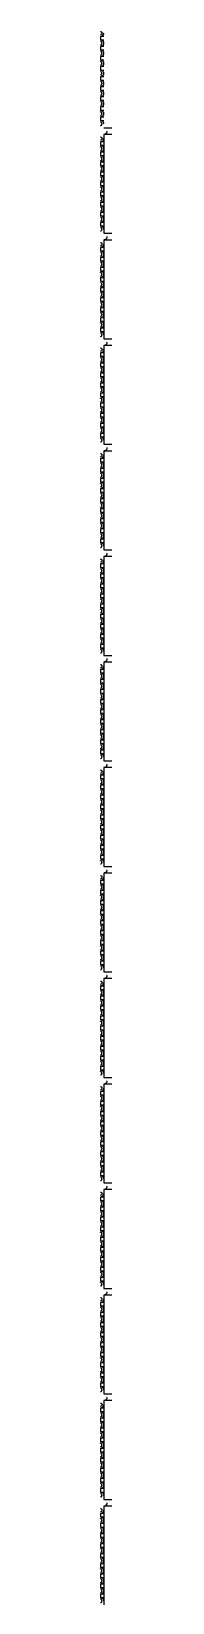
# Model space of a CAD drawing. Extents: x 190.8 to 267.1, y 124 to 174.8.
# Drawn here: x 228.95 to 229.02, y 133 to 165.76 of the extents above; entities that cross this region are included whole.
import ezdxf

# ---------------------------------------------------------------- set-up
doc = ezdxf.new("R2010")
doc.units = 0
doc.header["$MEASUREMENT"] = 0

msp = doc.modelspace()

# ---------------------------------------------------------------- linework, layer by layer
for p, q in [((229.025, 163.751), (231.128, 163.751)), ((229.025, 161.551), (231.128, 161.551)), ((229.025, 159.351), (231.128, 159.351)), ((229.025, 157.151), (231.128, 157.151)), ((229.025, 154.951), (231.128, 154.951)), ((229.025, 152.751), (231.128, 152.751)), ((229.025, 150.551), (231.128, 150.551)), ((229.025, 148.351), (231.128, 148.351)), ((229.025, 146.151), (231.128, 146.151)), ((229.025, 143.951), (231.128, 143.951)), ((229.025, 141.751), (231.128, 141.751)), ((229.025, 139.551), (231.128, 139.551)), ((229.025, 137.351), (231.128, 137.351)), ((229.025, 135.151), (231.128, 135.151))]:
    msp.add_line(p, q)
for points in [[(228.955, 165.761), (228.959, 165.76), (228.963, 165.76), (228.967, 165.759), (228.97, 165.757), (228.974, 165.755), (228.977, 165.752), (228.98, 165.75), (228.983, 165.747), (228.985, 165.743), (228.987, 165.739), (228.988, 165.736), (228.989, 165.732), (228.99, 165.728), (228.99, 165.724), (228.989, 165.72), (228.988, 165.716), (228.987, 165.712), (228.985, 165.708), (228.983, 165.705), (228.98, 165.702), (228.977, 165.699), (228.974, 165.696), (228.97, 165.694), (228.967, 165.693), (228.963, 165.692), (228.959, 165.691), (228.955, 165.691)], [(229.025, 165.726), (229.024, 165.72), (229.024, 165.714), (229.023, 165.708), (229.021, 165.703), (229.019, 165.697), (229.013, 165.687), (229.01, 165.683), (229.006, 165.678), (229.002, 165.674), (228.998, 165.67), (228.993, 165.667), (228.983, 165.661), (228.977, 165.659), (228.972, 165.658), (228.966, 165.657), (228.96, 165.656), (228.955, 165.656)], [(229.025, 165.656), (228.955, 165.656), (228.955, 165.586), (229.025, 165.586)], [(228.955, 165.586), (228.96, 165.585), (228.966, 165.585), (228.972, 165.584), (228.977, 165.582), (228.983, 165.58), (228.993, 165.574), (228.998, 165.571), (229.002, 165.567), (229.006, 165.563), (229.01, 165.559), (229.013, 165.554), (229.019, 165.544), (229.021, 165.538), (229.023, 165.533), (229.024, 165.527), (229.024, 165.521), (229.025, 165.516)], [(228.955, 165.481), (228.959, 165.481), (228.963, 165.482), (228.967, 165.483), (228.97, 165.484), (228.974, 165.486), (228.977, 165.489), (228.98, 165.492), (228.983, 165.495), (228.985, 165.498), (228.987, 165.502), (228.988, 165.506), (228.989, 165.51), (228.99, 165.514), (228.99, 165.518), (228.989, 165.522), (228.988, 165.526), (228.987, 165.53), (228.985, 165.533), (228.983, 165.537), (228.98, 165.54), (228.977, 165.542), (228.974, 165.545), (228.97, 165.547), (228.967, 165.549), (228.963, 165.55), (228.959, 165.55), (228.955, 165.551)], [(229.025, 165.516), (229.024, 165.51), (229.024, 165.504), (229.023, 165.498), (229.021, 165.493), (229.019, 165.487), (229.013, 165.477), (229.01, 165.473), (229.006, 165.468), (229.002, 165.464), (228.998, 165.46), (228.993, 165.457), (228.983, 165.451), (228.977, 165.449), (228.972, 165.448), (228.966, 165.447), (228.96, 165.446), (228.955, 165.446)], [(229.025, 165.446), (228.955, 165.446), (228.955, 165.376), (229.025, 165.376)], [(228.955, 165.376), (228.96, 165.375), (228.966, 165.375), (228.972, 165.374), (228.977, 165.372), (228.983, 165.37), (228.993, 165.364), (228.998, 165.361), (229.002, 165.357), (229.006, 165.353), (229.01, 165.349), (229.013, 165.344), (229.019, 165.334), (229.021, 165.328), (229.023, 165.323), (229.024, 165.317), (229.024, 165.311), (229.025, 165.306)], [(228.955, 165.271), (228.959, 165.271), (228.963, 165.272), (228.967, 165.273), (228.97, 165.274), (228.974, 165.276), (228.977, 165.279), (228.98, 165.282), (228.983, 165.285), (228.985, 165.288), (228.987, 165.292), (228.988, 165.296), (228.989, 165.3), (228.99, 165.304), (228.99, 165.308), (228.989, 165.312), (228.988, 165.316), (228.987, 165.32), (228.985, 165.323), (228.983, 165.327), (228.98, 165.33), (228.977, 165.332), (228.974, 165.335), (228.97, 165.337), (228.967, 165.339), (228.963, 165.34), (228.959, 165.34), (228.955, 165.341)], [(229.025, 165.306), (229.024, 165.3), (229.024, 165.294), (229.023, 165.288), (229.021, 165.283), (229.019, 165.277), (229.013, 165.267), (229.01, 165.263), (229.006, 165.258), (229.002, 165.254), (228.998, 165.25), (228.993, 165.247), (228.983, 165.241), (228.977, 165.239), (228.972, 165.238), (228.966, 165.237), (228.96, 165.236), (228.955, 165.236)], [(229.025, 165.236), (228.955, 165.236), (228.955, 165.166), (229.025, 165.166)], [(228.955, 165.166), (228.96, 165.165), (228.966, 165.165), (228.972, 165.164), (228.977, 165.162), (228.983, 165.16), (228.993, 165.154), (228.998, 165.151), (229.002, 165.147), (229.006, 165.143), (229.01, 165.139), (229.013, 165.134), (229.019, 165.124), (229.021, 165.118), (229.023, 165.113), (229.024, 165.107), (229.024, 165.101), (229.025, 165.096)], [(228.955, 165.061), (228.959, 165.061), (228.963, 165.062), (228.967, 165.063), (228.97, 165.064), (228.974, 165.066), (228.977, 165.069), (228.98, 165.072), (228.983, 165.075), (228.985, 165.078), (228.987, 165.082), (228.988, 165.086), (228.989, 165.09), (228.99, 165.094), (228.99, 165.098), (228.989, 165.102), (228.988, 165.106), (228.987, 165.11), (228.985, 165.113), (228.983, 165.117), (228.98, 165.12), (228.977, 165.122), (228.974, 165.125), (228.97, 165.127), (228.967, 165.129), (228.963, 165.13), (228.959, 165.13), (228.955, 165.131)], [(229.025, 165.096), (229.024, 165.09), (229.024, 165.084), (229.023, 165.078), (229.021, 165.073), (229.019, 165.067), (229.013, 165.057), (229.01, 165.053), (229.006, 165.048), (229.002, 165.044), (228.998, 165.04), (228.993, 165.037), (228.983, 165.031), (228.977, 165.029), (228.972, 165.028), (228.966, 165.027), (228.96, 165.026), (228.955, 165.026)], [(229.025, 165.026), (228.955, 165.026), (228.955, 164.956), (229.025, 164.956)], [(228.955, 164.956), (228.96, 164.955), (228.966, 164.955), (228.972, 164.954), (228.977, 164.952), (228.983, 164.95), (228.993, 164.944), (228.998, 164.941), (229.002, 164.937), (229.006, 164.933), (229.01, 164.929), (229.013, 164.924), (229.019, 164.914), (229.021, 164.908), (229.023, 164.903), (229.024, 164.897), (229.024, 164.891), (229.025, 164.886)], [(228.955, 164.851), (228.959, 164.851), (228.963, 164.852), (228.967, 164.853), (228.97, 164.854), (228.974, 164.856), (228.977, 164.859), (228.98, 164.862), (228.983, 164.865), (228.985, 164.868), (228.987, 164.872), (228.988, 164.876), (228.989, 164.88), (228.99, 164.884), (228.99, 164.888), (228.989, 164.892), (228.988, 164.896), (228.987, 164.9), (228.985, 164.903), (228.983, 164.907), (228.98, 164.91), (228.977, 164.912), (228.974, 164.915), (228.97, 164.917), (228.967, 164.919), (228.963, 164.92), (228.959, 164.92), (228.955, 164.921)], [(229.025, 164.886), (229.024, 164.88), (229.024, 164.874), (229.023, 164.868), (229.021, 164.863), (229.019, 164.857), (229.013, 164.847), (229.01, 164.843), (229.006, 164.838), (229.002, 164.834), (228.998, 164.83), (228.993, 164.827), (228.983, 164.821), (228.977, 164.819), (228.972, 164.818), (228.966, 164.817), (228.96, 164.816), (228.955, 164.816)], [(229.025, 164.816), (228.955, 164.816), (228.955, 164.746), (229.025, 164.746)], [(228.955, 164.746), (228.96, 164.745), (228.966, 164.745), (228.972, 164.744), (228.977, 164.742), (228.983, 164.74), (228.993, 164.734), (228.998, 164.731), (229.002, 164.727), (229.006, 164.723), (229.01, 164.719), (229.013, 164.714), (229.019, 164.704), (229.021, 164.698), (229.023, 164.693), (229.024, 164.687), (229.024, 164.681), (229.025, 164.676)], [(228.955, 164.641), (228.959, 164.641), (228.963, 164.642), (228.967, 164.643), (228.97, 164.644), (228.974, 164.646), (228.977, 164.649), (228.98, 164.652), (228.983, 164.655), (228.985, 164.658), (228.987, 164.662), (228.988, 164.666), (228.989, 164.67), (228.99, 164.674), (228.99, 164.678), (228.989, 164.682), (228.988, 164.686), (228.987, 164.69), (228.985, 164.693), (228.983, 164.697), (228.98, 164.7), (228.977, 164.702), (228.974, 164.705), (228.97, 164.707), (228.967, 164.709), (228.963, 164.71), (228.959, 164.71), (228.955, 164.711)], [(229.025, 164.676), (229.024, 164.67), (229.024, 164.664), (229.023, 164.658), (229.021, 164.653), (229.019, 164.647), (229.013, 164.637), (229.01, 164.633), (229.006, 164.628), (229.002, 164.624), (228.998, 164.62), (228.993, 164.617), (228.983, 164.611), (228.977, 164.609), (228.972, 164.608), (228.966, 164.607), (228.96, 164.606), (228.955, 164.606)], [(229.025, 164.606), (228.955, 164.606), (228.955, 164.536), (229.025, 164.536)], [(228.955, 164.536), (228.96, 164.535), (228.966, 164.535), (228.972, 164.534), (228.977, 164.532), (228.983, 164.53), (228.993, 164.524), (228.998, 164.521), (229.002, 164.517), (229.006, 164.513), (229.01, 164.509), (229.013, 164.504), (229.019, 164.494), (229.021, 164.488), (229.023, 164.483), (229.024, 164.477), (229.024, 164.471), (229.025, 164.466)], [(228.955, 164.431), (228.959, 164.431), (228.963, 164.432), (228.967, 164.433), (228.97, 164.434), (228.974, 164.436), (228.977, 164.439), (228.98, 164.442), (228.983, 164.445), (228.985, 164.448), (228.987, 164.452), (228.988, 164.456), (228.989, 164.46), (228.99, 164.464), (228.99, 164.468), (228.989, 164.472), (228.988, 164.476), (228.987, 164.48), (228.985, 164.483), (228.983, 164.487), (228.98, 164.49), (228.977, 164.492), (228.974, 164.495), (228.97, 164.497), (228.967, 164.499), (228.963, 164.5), (228.959, 164.5), (228.955, 164.501)], [(229.025, 164.466), (229.024, 164.46), (229.024, 164.454), (229.023, 164.448), (229.021, 164.443), (229.019, 164.437), (229.013, 164.427), (229.01, 164.423), (229.006, 164.418), (229.002, 164.414), (228.998, 164.41), (228.993, 164.407), (228.983, 164.401), (228.977, 164.399), (228.972, 164.398), (228.966, 164.397), (228.96, 164.396), (228.955, 164.396)], [(229.025, 164.396), (228.955, 164.396), (228.955, 164.326), (229.025, 164.326)], [(228.955, 164.326), (228.96, 164.325), (228.966, 164.325), (228.972, 164.324), (228.977, 164.322), (228.983, 164.32), (228.993, 164.314), (228.998, 164.311), (229.002, 164.307), (229.006, 164.303), (229.01, 164.299), (229.013, 164.294), (229.019, 164.284), (229.021, 164.278), (229.023, 164.273), (229.024, 164.267), (229.024, 164.261), (229.025, 164.256)], [(228.955, 164.221), (228.959, 164.221), (228.963, 164.222), (228.967, 164.223), (228.97, 164.224), (228.974, 164.226), (228.977, 164.229), (228.98, 164.232), (228.983, 164.235), (228.985, 164.238), (228.987, 164.242), (228.988, 164.246), (228.989, 164.25), (228.99, 164.254), (228.99, 164.258), (228.989, 164.262), (228.988, 164.266), (228.987, 164.27), (228.985, 164.273), (228.983, 164.277), (228.98, 164.28), (228.977, 164.282), (228.974, 164.285), (228.97, 164.287), (228.967, 164.289), (228.963, 164.29), (228.959, 164.29), (228.955, 164.291)], [(229.025, 164.256), (229.024, 164.25), (229.024, 164.244), (229.023, 164.238), (229.021, 164.233), (229.019, 164.227), (229.013, 164.217), (229.01, 164.213), (229.006, 164.208), (229.002, 164.204), (228.998, 164.2), (228.993, 164.197), (228.983, 164.191), (228.977, 164.189), (228.972, 164.188), (228.966, 164.187), (228.96, 164.186), (228.955, 164.186)], [(229.025, 164.186), (228.955, 164.186), (228.955, 164.116), (229.025, 164.116)], [(228.955, 164.116), (228.96, 164.115), (228.966, 164.115), (228.972, 164.114), (228.977, 164.112), (228.983, 164.11), (228.993, 164.104), (228.998, 164.101), (229.002, 164.097), (229.006, 164.093), (229.01, 164.089), (229.013, 164.084), (229.019, 164.074), (229.021, 164.068), (229.023, 164.063), (229.024, 164.057), (229.024, 164.051), (229.025, 164.046)], [(228.955, 164.011), (228.959, 164.011), (228.963, 164.012), (228.967, 164.013), (228.97, 164.014), (228.974, 164.016), (228.977, 164.019), (228.98, 164.022), (228.983, 164.025), (228.985, 164.028), (228.987, 164.032), (228.988, 164.036), (228.989, 164.04), (228.99, 164.044), (228.99, 164.048), (228.989, 164.052), (228.988, 164.056), (228.987, 164.06), (228.985, 164.063), (228.983, 164.067), (228.98, 164.07), (228.977, 164.072), (228.974, 164.075), (228.97, 164.077), (228.967, 164.079), (228.963, 164.08), (228.959, 164.08), (228.955, 164.081)], [(229.025, 164.046), (229.024, 164.04), (229.024, 164.034), (229.023, 164.028), (229.021, 164.023), (229.019, 164.017), (229.013, 164.007), (229.01, 164.003), (229.006, 163.998), (229.002, 163.994), (228.998, 163.99), (228.993, 163.987), (228.983, 163.981), (228.977, 163.979), (228.972, 163.978), (228.966, 163.977), (228.96, 163.976), (228.955, 163.976)], [(229.025, 163.976), (228.955, 163.976), (228.955, 163.906), (229.025, 163.906)], [(228.955, 163.906), (228.96, 163.905), (228.966, 163.905), (228.972, 163.904), (228.977, 163.902), (228.983, 163.9), (228.993, 163.894), (228.998, 163.891), (229.002, 163.887), (229.006, 163.883), (229.01, 163.879), (229.013, 163.874), (229.019, 163.864), (229.021, 163.858), (229.023, 163.853), (229.024, 163.847), (229.024, 163.841), (229.025, 163.836)], [(228.955, 163.801), (228.959, 163.801), (228.963, 163.802), (228.967, 163.803), (228.97, 163.804), (228.974, 163.806), (228.977, 163.809), (228.98, 163.812), (228.983, 163.815), (228.985, 163.818), (228.987, 163.822), (228.988, 163.826), (228.989, 163.83), (228.99, 163.834), (228.99, 163.838), (228.989, 163.842), (228.988, 163.846), (228.987, 163.85), (228.985, 163.853), (228.983, 163.857), (228.98, 163.86), (228.977, 163.862), (228.974, 163.865), (228.97, 163.867), (228.967, 163.869), (228.963, 163.87), (228.959, 163.87), (228.955, 163.871)], [(228.955, 163.561), (228.959, 163.56), (228.963, 163.56), (228.967, 163.559), (228.97, 163.557), (228.974, 163.555), (228.977, 163.552), (228.98, 163.55), (228.983, 163.547), (228.985, 163.543), (228.987, 163.539), (228.988, 163.536), (228.989, 163.532), (228.99, 163.528), (228.99, 163.524), (228.989, 163.52), (228.988, 163.516), (228.987, 163.512), (228.985, 163.508), (228.983, 163.505), (228.98, 163.502), (228.977, 163.499), (228.974, 163.496), (228.97, 163.494), (228.967, 163.493), (228.963, 163.492), (228.959, 163.491), (228.955, 163.491)], [(229.025, 163.526), (229.024, 163.52), (229.024, 163.514), (229.023, 163.508), (229.021, 163.503), (229.019, 163.497), (229.013, 163.487), (229.01, 163.483), (229.006, 163.478), (229.002, 163.474), (228.998, 163.47), (228.993, 163.467), (228.983, 163.461), (228.977, 163.459), (228.972, 163.458), (228.966, 163.457), (228.96, 163.456), (228.955, 163.456)], [(229.095, 163.681), (229.094, 163.675), (229.094, 163.669), (229.093, 163.663), (229.091, 163.658), (229.089, 163.652), (229.083, 163.642), (229.08, 163.638), (229.076, 163.633), (229.072, 163.629), (229.068, 163.625), (229.063, 163.622), (229.053, 163.616), (229.047, 163.614), (229.042, 163.613), (229.036, 163.612), (229.03, 163.611), (229.025, 163.611)], [(231.128, 163.611), (229.025, 163.611), (229.025, 161.551)], [(229.025, 163.456), (228.955, 163.456), (228.955, 163.386), (229.025, 163.386)], [(228.955, 163.386), (228.96, 163.385), (228.966, 163.385), (228.972, 163.384), (228.977, 163.382), (228.983, 163.38), (228.993, 163.374), (228.998, 163.371), (229.002, 163.367), (229.006, 163.363), (229.01, 163.359), (229.013, 163.354), (229.019, 163.344), (229.021, 163.338), (229.023, 163.333), (229.024, 163.327), (229.024, 163.321), (229.025, 163.316)], [(228.955, 163.281), (228.959, 163.281), (228.963, 163.282), (228.967, 163.283), (228.97, 163.284), (228.974, 163.286), (228.977, 163.289), (228.98, 163.292), (228.983, 163.295), (228.985, 163.298), (228.987, 163.302), (228.988, 163.306), (228.989, 163.31), (228.99, 163.314), (228.99, 163.318), (228.989, 163.322), (228.988, 163.326), (228.987, 163.33), (228.985, 163.333), (228.983, 163.337), (228.98, 163.34), (228.977, 163.342), (228.974, 163.345), (228.97, 163.347), (228.967, 163.349), (228.963, 163.35), (228.959, 163.35), (228.955, 163.351)], [(229.025, 163.316), (229.024, 163.31), (229.024, 163.304), (229.023, 163.298), (229.021, 163.293), (229.019, 163.287), (229.013, 163.277), (229.01, 163.273), (229.006, 163.268), (229.002, 163.264), (228.998, 163.26), (228.993, 163.257), (228.983, 163.251), (228.977, 163.249), (228.972, 163.248), (228.966, 163.247), (228.96, 163.246), (228.955, 163.246)], [(229.025, 163.246), (228.955, 163.246), (228.955, 163.176), (229.025, 163.176)], [(228.955, 163.176), (228.96, 163.175), (228.966, 163.175), (228.972, 163.174), (228.977, 163.172), (228.983, 163.17), (228.993, 163.164), (228.998, 163.161), (229.002, 163.157), (229.006, 163.153), (229.01, 163.149), (229.013, 163.144), (229.019, 163.134), (229.021, 163.128), (229.023, 163.123), (229.024, 163.117), (229.024, 163.111), (229.025, 163.106)], [(228.955, 163.071), (228.959, 163.071), (228.963, 163.072), (228.967, 163.073), (228.97, 163.074), (228.974, 163.076), (228.977, 163.079), (228.98, 163.082), (228.983, 163.085), (228.985, 163.088), (228.987, 163.092), (228.988, 163.096), (228.989, 163.1), (228.99, 163.104), (228.99, 163.108), (228.989, 163.112), (228.988, 163.116), (228.987, 163.12), (228.985, 163.123), (228.983, 163.127), (228.98, 163.13), (228.977, 163.132), (228.974, 163.135), (228.97, 163.137), (228.967, 163.139), (228.963, 163.14), (228.959, 163.14), (228.955, 163.141)], [(229.025, 163.106), (229.024, 163.1), (229.024, 163.094), (229.023, 163.088), (229.021, 163.083), (229.019, 163.077), (229.013, 163.067), (229.01, 163.063), (229.006, 163.058), (229.002, 163.054), (228.998, 163.05), (228.993, 163.047), (228.983, 163.041), (228.977, 163.039), (228.972, 163.038), (228.966, 163.037), (228.96, 163.036), (228.955, 163.036)], [(229.025, 163.036), (228.955, 163.036), (228.955, 162.966), (229.025, 162.966)], [(228.955, 162.966), (228.96, 162.965), (228.966, 162.965), (228.972, 162.964), (228.977, 162.962), (228.983, 162.96), (228.993, 162.954), (228.998, 162.951), (229.002, 162.947), (229.006, 162.943), (229.01, 162.939), (229.013, 162.934), (229.019, 162.924), (229.021, 162.918), (229.023, 162.913), (229.024, 162.907), (229.024, 162.901), (229.025, 162.896)], [(228.955, 162.861), (228.959, 162.861), (228.963, 162.862), (228.967, 162.863), (228.97, 162.864), (228.974, 162.866), (228.977, 162.869), (228.98, 162.872), (228.983, 162.875), (228.985, 162.878), (228.987, 162.882), (228.988, 162.886), (228.989, 162.89), (228.99, 162.894), (228.99, 162.898), (228.989, 162.902), (228.988, 162.906), (228.987, 162.91), (228.985, 162.913), (228.983, 162.917), (228.98, 162.92), (228.977, 162.922), (228.974, 162.925), (228.97, 162.927), (228.967, 162.929), (228.963, 162.93), (228.959, 162.93), (228.955, 162.931)], [(229.025, 162.896), (229.024, 162.89), (229.024, 162.884), (229.023, 162.878), (229.021, 162.873), (229.019, 162.867), (229.013, 162.857), (229.01, 162.853), (229.006, 162.848), (229.002, 162.844), (228.998, 162.84), (228.993, 162.837), (228.983, 162.831), (228.977, 162.829), (228.972, 162.828), (228.966, 162.827), (228.96, 162.826), (228.955, 162.826)], [(229.025, 162.826), (228.955, 162.826), (228.955, 162.756), (229.025, 162.756)], [(228.955, 162.756), (228.96, 162.755), (228.966, 162.755), (228.972, 162.754), (228.977, 162.752), (228.983, 162.75), (228.993, 162.744), (228.998, 162.741), (229.002, 162.737), (229.006, 162.733), (229.01, 162.729), (229.013, 162.724), (229.019, 162.714), (229.021, 162.708), (229.023, 162.703), (229.024, 162.697), (229.024, 162.691), (229.025, 162.686)], [(228.955, 162.651), (228.959, 162.651), (228.963, 162.652), (228.967, 162.653), (228.97, 162.654), (228.974, 162.656), (228.977, 162.659), (228.98, 162.662), (228.983, 162.665), (228.985, 162.668), (228.987, 162.672), (228.988, 162.676), (228.989, 162.68), (228.99, 162.684), (228.99, 162.688), (228.989, 162.692), (228.988, 162.696), (228.987, 162.7), (228.985, 162.703), (228.983, 162.707), (228.98, 162.71), (228.977, 162.712), (228.974, 162.715), (228.97, 162.717), (228.967, 162.719), (228.963, 162.72), (228.959, 162.72), (228.955, 162.721)], [(229.025, 162.686), (229.024, 162.68), (229.024, 162.674), (229.023, 162.668), (229.021, 162.663), (229.019, 162.657), (229.013, 162.647), (229.01, 162.643), (229.006, 162.638), (229.002, 162.634), (228.998, 162.63), (228.993, 162.627), (228.983, 162.621), (228.977, 162.619), (228.972, 162.618), (228.966, 162.617), (228.96, 162.616), (228.955, 162.616)], [(229.025, 162.616), (228.955, 162.616), (228.955, 162.546), (229.025, 162.546)], [(228.955, 162.546), (228.96, 162.545), (228.966, 162.545), (228.972, 162.544), (228.977, 162.542), (228.983, 162.54), (228.993, 162.534), (228.998, 162.531), (229.002, 162.527), (229.006, 162.523), (229.01, 162.519), (229.013, 162.514), (229.019, 162.504), (229.021, 162.498), (229.023, 162.493), (229.024, 162.487), (229.024, 162.481), (229.025, 162.476)], [(228.955, 162.441), (228.959, 162.441), (228.963, 162.442), (228.967, 162.443), (228.97, 162.444), (228.974, 162.446), (228.977, 162.449), (228.98, 162.452), (228.983, 162.455), (228.985, 162.458), (228.987, 162.462), (228.988, 162.466), (228.989, 162.47), (228.99, 162.474), (228.99, 162.478), (228.989, 162.482), (228.988, 162.486), (228.987, 162.49), (228.985, 162.493), (228.983, 162.497), (228.98, 162.5), (228.977, 162.502), (228.974, 162.505), (228.97, 162.507), (228.967, 162.509), (228.963, 162.51), (228.959, 162.51), (228.955, 162.511)], [(229.025, 162.476), (229.024, 162.47), (229.024, 162.464), (229.023, 162.458), (229.021, 162.453), (229.019, 162.447), (229.013, 162.437), (229.01, 162.433), (229.006, 162.428), (229.002, 162.424), (228.998, 162.42), (228.993, 162.417), (228.983, 162.411), (228.977, 162.409), (228.972, 162.408), (228.966, 162.407), (228.96, 162.406), (228.955, 162.406)], [(229.025, 162.406), (228.955, 162.406), (228.955, 162.336), (229.025, 162.336)], [(228.955, 162.336), (228.96, 162.335), (228.966, 162.335), (228.972, 162.334), (228.977, 162.332), (228.983, 162.33), (228.993, 162.324), (228.998, 162.321), (229.002, 162.317), (229.006, 162.313), (229.01, 162.309), (229.013, 162.304), (229.019, 162.294), (229.021, 162.288), (229.023, 162.283), (229.024, 162.277), (229.024, 162.271), (229.025, 162.266)], [(228.955, 162.231), (228.959, 162.231), (228.963, 162.232), (228.967, 162.233), (228.97, 162.234), (228.974, 162.236), (228.977, 162.239), (228.98, 162.242), (228.983, 162.245), (228.985, 162.248), (228.987, 162.252), (228.988, 162.256), (228.989, 162.26), (228.99, 162.264), (228.99, 162.268), (228.989, 162.272), (228.988, 162.276), (228.987, 162.28), (228.985, 162.283), (228.983, 162.287), (228.98, 162.29), (228.977, 162.292), (228.974, 162.295), (228.97, 162.297), (228.967, 162.299), (228.963, 162.3), (228.959, 162.3), (228.955, 162.301)], [(229.025, 162.266), (229.024, 162.26), (229.024, 162.254), (229.023, 162.248), (229.021, 162.243), (229.019, 162.237), (229.013, 162.227), (229.01, 162.223), (229.006, 162.218), (229.002, 162.214), (228.998, 162.21), (228.993, 162.207), (228.983, 162.201), (228.977, 162.199), (228.972, 162.198), (228.966, 162.197), (228.96, 162.196), (228.955, 162.196)], [(229.025, 162.196), (228.955, 162.196), (228.955, 162.126), (229.025, 162.126)], [(228.955, 162.126), (228.96, 162.125), (228.966, 162.125), (228.972, 162.124), (228.977, 162.122), (228.983, 162.12), (228.993, 162.114), (228.998, 162.111), (229.002, 162.107), (229.006, 162.103), (229.01, 162.099), (229.013, 162.094), (229.019, 162.084), (229.021, 162.078), (229.023, 162.073), (229.024, 162.067), (229.024, 162.061), (229.025, 162.056)], [(228.955, 162.021), (228.959, 162.021), (228.963, 162.022), (228.967, 162.023), (228.97, 162.024), (228.974, 162.026), (228.977, 162.029), (228.98, 162.032), (228.983, 162.035), (228.985, 162.038), (228.987, 162.042), (228.988, 162.046), (228.989, 162.05), (228.99, 162.054), (228.99, 162.058), (228.989, 162.062), (228.988, 162.066), (228.987, 162.07), (228.985, 162.073), (228.983, 162.077), (228.98, 162.08), (228.977, 162.082), (228.974, 162.085), (228.97, 162.087), (228.967, 162.089), (228.963, 162.09), (228.959, 162.09), (228.955, 162.091)], [(229.025, 162.056), (229.024, 162.05), (229.024, 162.044), (229.023, 162.038), (229.021, 162.033), (229.019, 162.027), (229.013, 162.017), (229.01, 162.013), (229.006, 162.008), (229.002, 162.004), (228.998, 162), (228.993, 161.997), (228.983, 161.991), (228.977, 161.989), (228.972, 161.988), (228.966, 161.987), (228.96, 161.986), (228.955, 161.986)], [(229.025, 161.986), (228.955, 161.986), (228.955, 161.916), (229.025, 161.916)], [(228.955, 161.916), (228.96, 161.915), (228.966, 161.915), (228.972, 161.914), (228.977, 161.912), (228.983, 161.91), (228.993, 161.904), (228.998, 161.901), (229.002, 161.897), (229.006, 161.893), (229.01, 161.889), (229.013, 161.884), (229.019, 161.874), (229.021, 161.868), (229.023, 161.863), (229.024, 161.857), (229.024, 161.851), (229.025, 161.846)], [(228.955, 161.811), (228.959, 161.811), (228.963, 161.812), (228.967, 161.813), (228.97, 161.814), (228.974, 161.816), (228.977, 161.819), (228.98, 161.822), (228.983, 161.825), (228.985, 161.828), (228.987, 161.832), (228.988, 161.836), (228.989, 161.84), (228.99, 161.844), (228.99, 161.848), (228.989, 161.852), (228.988, 161.856), (228.987, 161.86), (228.985, 161.863), (228.983, 161.867), (228.98, 161.87), (228.977, 161.872), (228.974, 161.875), (228.97, 161.877), (228.967, 161.879), (228.963, 161.88), (228.959, 161.88), (228.955, 161.881)], [(229.025, 161.846), (229.024, 161.84), (229.024, 161.834), (229.023, 161.828), (229.021, 161.823), (229.019, 161.817), (229.013, 161.807), (229.01, 161.803), (229.006, 161.798), (229.002, 161.794), (228.998, 161.79), (228.993, 161.787), (228.983, 161.781), (228.977, 161.779), (228.972, 161.778), (228.966, 161.777), (228.96, 161.776), (228.955, 161.776)], [(229.025, 161.776), (228.955, 161.776), (228.955, 161.706), (229.025, 161.706)], [(228.955, 161.706), (228.96, 161.705), (228.966, 161.705), (228.972, 161.704), (228.977, 161.702), (228.983, 161.7), (228.993, 161.694), (228.998, 161.691), (229.002, 161.687), (229.006, 161.683), (229.01, 161.679), (229.013, 161.674), (229.019, 161.664), (229.021, 161.658), (229.023, 161.653), (229.024, 161.647), (229.024, 161.641), (229.025, 161.636)], [(228.955, 161.601), (228.959, 161.601), (228.963, 161.602), (228.967, 161.603), (228.97, 161.604), (228.974, 161.606), (228.977, 161.609), (228.98, 161.612), (228.983, 161.615), (228.985, 161.618), (228.987, 161.622), (228.988, 161.626), (228.989, 161.63), (228.99, 161.634), (228.99, 161.638), (228.989, 161.642), (228.988, 161.646), (228.987, 161.65), (228.985, 161.653), (228.983, 161.657), (228.98, 161.66), (228.977, 161.662), (228.974, 161.665), (228.97, 161.667), (228.967, 161.669), (228.963, 161.67), (228.959, 161.67), (228.955, 161.671)], [(228.955, 161.361), (228.959, 161.36), (228.963, 161.36), (228.967, 161.359), (228.97, 161.357), (228.974, 161.355), (228.977, 161.352), (228.98, 161.35), (228.983, 161.347), (228.985, 161.343), (228.987, 161.339), (228.988, 161.336), (228.989, 161.332), (228.99, 161.328), (228.99, 161.324), (228.989, 161.32), (228.988, 161.316), (228.987, 161.312), (228.985, 161.308), (228.983, 161.305), (228.98, 161.302), (228.977, 161.299), (228.974, 161.296), (228.97, 161.294), (228.967, 161.293), (228.963, 161.292), (228.959, 161.291), (228.955, 161.291)], [(229.025, 161.326), (229.024, 161.32), (229.024, 161.314), (229.023, 161.308), (229.021, 161.303), (229.019, 161.297), (229.013, 161.287), (229.01, 161.283), (229.006, 161.278), (229.002, 161.274), (228.998, 161.27), (228.993, 161.267), (228.983, 161.261), (228.977, 161.259), (228.972, 161.258), (228.966, 161.257), (228.96, 161.256), (228.955, 161.256)], [(229.025, 161.256), (228.955, 161.256), (228.955, 161.186), (229.025, 161.186)], [(228.955, 161.186), (228.96, 161.185), (228.966, 161.185), (228.972, 161.184), (228.977, 161.182), (228.983, 161.18), (228.993, 161.174), (228.998, 161.171), (229.002, 161.167), (229.006, 161.163), (229.01, 161.159), (229.013, 161.154), (229.019, 161.144), (229.021, 161.138), (229.023, 161.133), (229.024, 161.127), (229.024, 161.121), (229.025, 161.116)], [(229.095, 161.481), (229.094, 161.475), (229.094, 161.469), (229.093, 161.463), (229.091, 161.458), (229.089, 161.452), (229.083, 161.442), (229.08, 161.438), (229.076, 161.433), (229.072, 161.429), (229.068, 161.425), (229.063, 161.422), (229.053, 161.416), (229.047, 161.414), (229.042, 161.413), (229.036, 161.412), (229.03, 161.411), (229.025, 161.411)], [(231.128, 161.411), (229.025, 161.411), (229.025, 159.351)], [(228.955, 161.081), (228.959, 161.081), (228.963, 161.082), (228.967, 161.083), (228.97, 161.084), (228.974, 161.086), (228.977, 161.089), (228.98, 161.092), (228.983, 161.095), (228.985, 161.098), (228.987, 161.102), (228.988, 161.106), (228.989, 161.11), (228.99, 161.114), (228.99, 161.118), (228.989, 161.122), (228.988, 161.126), (228.987, 161.13), (228.985, 161.133), (228.983, 161.137), (228.98, 161.14), (228.977, 161.142), (228.974, 161.145), (228.97, 161.147), (228.967, 161.149), (228.963, 161.15), (228.959, 161.15), (228.955, 161.151)], [(229.025, 161.116), (229.024, 161.11), (229.024, 161.104), (229.023, 161.098), (229.021, 161.093), (229.019, 161.087), (229.013, 161.077), (229.01, 161.073), (229.006, 161.068), (229.002, 161.064), (228.998, 161.06), (228.993, 161.057), (228.983, 161.051), (228.977, 161.049), (228.972, 161.048), (228.966, 161.047), (228.96, 161.046), (228.955, 161.046)], [(229.025, 161.046), (228.955, 161.046), (228.955, 160.976), (229.025, 160.976)], [(228.955, 160.976), (228.96, 160.975), (228.966, 160.975), (228.972, 160.974), (228.977, 160.972), (228.983, 160.97), (228.993, 160.964), (228.998, 160.961), (229.002, 160.957), (229.006, 160.953), (229.01, 160.949), (229.013, 160.944), (229.019, 160.934), (229.021, 160.928), (229.023, 160.923), (229.024, 160.917), (229.024, 160.911), (229.025, 160.906)], [(228.955, 160.871), (228.959, 160.871), (228.963, 160.872), (228.967, 160.873), (228.97, 160.874), (228.974, 160.876), (228.977, 160.879), (228.98, 160.882), (228.983, 160.885), (228.985, 160.888), (228.987, 160.892), (228.988, 160.896), (228.989, 160.9), (228.99, 160.904), (228.99, 160.908), (228.989, 160.912), (228.988, 160.916), (228.987, 160.92), (228.985, 160.923), (228.983, 160.927), (228.98, 160.93), (228.977, 160.932), (228.974, 160.935), (228.97, 160.937), (228.967, 160.939), (228.963, 160.94), (228.959, 160.94), (228.955, 160.941)], [(229.025, 160.906), (229.024, 160.9), (229.024, 160.894), (229.023, 160.888), (229.021, 160.883), (229.019, 160.877), (229.013, 160.867), (229.01, 160.863), (229.006, 160.858), (229.002, 160.854), (228.998, 160.85), (228.993, 160.847), (228.983, 160.841), (228.977, 160.839), (228.972, 160.838), (228.966, 160.837), (228.96, 160.836), (228.955, 160.836)], [(229.025, 160.836), (228.955, 160.836), (228.955, 160.766), (229.025, 160.766)], [(228.955, 160.766), (228.96, 160.765), (228.966, 160.765), (228.972, 160.764), (228.977, 160.762), (228.983, 160.76), (228.993, 160.754), (228.998, 160.751), (229.002, 160.747), (229.006, 160.743), (229.01, 160.739), (229.013, 160.734), (229.019, 160.724), (229.021, 160.718), (229.023, 160.713), (229.024, 160.707), (229.024, 160.701), (229.025, 160.696)], [(228.955, 160.661), (228.959, 160.661), (228.963, 160.662), (228.967, 160.663), (228.97, 160.664), (228.974, 160.666), (228.977, 160.669), (228.98, 160.672), (228.983, 160.675), (228.985, 160.678), (228.987, 160.682), (228.988, 160.686), (228.989, 160.69), (228.99, 160.694), (228.99, 160.698), (228.989, 160.702), (228.988, 160.706), (228.987, 160.71), (228.985, 160.713), (228.983, 160.717), (228.98, 160.72), (228.977, 160.722), (228.974, 160.725), (228.97, 160.727), (228.967, 160.729), (228.963, 160.73), (228.959, 160.73), (228.955, 160.731)], [(229.025, 160.696), (229.024, 160.69), (229.024, 160.684), (229.023, 160.678), (229.021, 160.673), (229.019, 160.667), (229.013, 160.657), (229.01, 160.653), (229.006, 160.648), (229.002, 160.644), (228.998, 160.64), (228.993, 160.637), (228.983, 160.631), (228.977, 160.629), (228.972, 160.628), (228.966, 160.627), (228.96, 160.626), (228.955, 160.626)], [(229.025, 160.626), (228.955, 160.626), (228.955, 160.556), (229.025, 160.556)], [(228.955, 160.556), (228.96, 160.555), (228.966, 160.555), (228.972, 160.554), (228.977, 160.552), (228.983, 160.55), (228.993, 160.544), (228.998, 160.541), (229.002, 160.537), (229.006, 160.533), (229.01, 160.529), (229.013, 160.524), (229.019, 160.514), (229.021, 160.508), (229.023, 160.503), (229.024, 160.497), (229.024, 160.491), (229.025, 160.486)], [(228.955, 160.451), (228.959, 160.451), (228.963, 160.452), (228.967, 160.453), (228.97, 160.454), (228.974, 160.456), (228.977, 160.459), (228.98, 160.462), (228.983, 160.465), (228.985, 160.468), (228.987, 160.472), (228.988, 160.476), (228.989, 160.48), (228.99, 160.484), (228.99, 160.488), (228.989, 160.492), (228.988, 160.496), (228.987, 160.5), (228.985, 160.503), (228.983, 160.507), (228.98, 160.51), (228.977, 160.512), (228.974, 160.515), (228.97, 160.517), (228.967, 160.519), (228.963, 160.52), (228.959, 160.52), (228.955, 160.521)], [(229.025, 160.486), (229.024, 160.48), (229.024, 160.474), (229.023, 160.468), (229.021, 160.463), (229.019, 160.457), (229.013, 160.447), (229.01, 160.443), (229.006, 160.438), (229.002, 160.434), (228.998, 160.43), (228.993, 160.427), (228.983, 160.421), (228.977, 160.419), (228.972, 160.418), (228.966, 160.417), (228.96, 160.416), (228.955, 160.416)], [(229.025, 160.416), (228.955, 160.416), (228.955, 160.346), (229.025, 160.346)], [(228.955, 160.346), (228.96, 160.345), (228.966, 160.345), (228.972, 160.344), (228.977, 160.342), (228.983, 160.34), (228.993, 160.334), (228.998, 160.331), (229.002, 160.327), (229.006, 160.323), (229.01, 160.319), (229.013, 160.314), (229.019, 160.304), (229.021, 160.298), (229.023, 160.293), (229.024, 160.287), (229.024, 160.281), (229.025, 160.276)], [(228.955, 160.241), (228.959, 160.241), (228.963, 160.242), (228.967, 160.243), (228.97, 160.244), (228.974, 160.246), (228.977, 160.249), (228.98, 160.252), (228.983, 160.255), (228.985, 160.258), (228.987, 160.262), (228.988, 160.266), (228.989, 160.27), (228.99, 160.274), (228.99, 160.278), (228.989, 160.282), (228.988, 160.286), (228.987, 160.29), (228.985, 160.293), (228.983, 160.297), (228.98, 160.3), (228.977, 160.302), (228.974, 160.305), (228.97, 160.307), (228.967, 160.309), (228.963, 160.31), (228.959, 160.31), (228.955, 160.311)], [(229.025, 160.276), (229.024, 160.27), (229.024, 160.264), (229.023, 160.258), (229.021, 160.253), (229.019, 160.247), (229.013, 160.237), (229.01, 160.233), (229.006, 160.228), (229.002, 160.224), (228.998, 160.22), (228.993, 160.217), (228.983, 160.211), (228.977, 160.209), (228.972, 160.208), (228.966, 160.207), (228.96, 160.206), (228.955, 160.206)], [(229.025, 160.206), (228.955, 160.206), (228.955, 160.136), (229.025, 160.136)], [(228.955, 160.136), (228.96, 160.135), (228.966, 160.135), (228.972, 160.134), (228.977, 160.132), (228.983, 160.13), (228.993, 160.124), (228.998, 160.121), (229.002, 160.117), (229.006, 160.113), (229.01, 160.109), (229.013, 160.104), (229.019, 160.094), (229.021, 160.088), (229.023, 160.083), (229.024, 160.077), (229.024, 160.071), (229.025, 160.066)], [(228.955, 160.031), (228.959, 160.031), (228.963, 160.032), (228.967, 160.033), (228.97, 160.034), (228.974, 160.036), (228.977, 160.039), (228.98, 160.042), (228.983, 160.045), (228.985, 160.048), (228.987, 160.052), (228.988, 160.056), (228.989, 160.06), (228.99, 160.064), (228.99, 160.068), (228.989, 160.072), (228.988, 160.076), (228.987, 160.08), (228.985, 160.083), (228.983, 160.087), (228.98, 160.09), (228.977, 160.092), (228.974, 160.095), (228.97, 160.097), (228.967, 160.099), (228.963, 160.1), (228.959, 160.1), (228.955, 160.101)], [(229.025, 160.066), (229.024, 160.06), (229.024, 160.054), (229.023, 160.048), (229.021, 160.043), (229.019, 160.037), (229.013, 160.027), (229.01, 160.023), (229.006, 160.018), (229.002, 160.014), (228.998, 160.01), (228.993, 160.007), (228.983, 160.001), (228.977, 159.999), (228.972, 159.998), (228.966, 159.997), (228.96, 159.996), (228.955, 159.996)], [(229.025, 159.996), (228.955, 159.996), (228.955, 159.926), (229.025, 159.926)], [(228.955, 159.926), (228.96, 159.925), (228.966, 159.925), (228.972, 159.924), (228.977, 159.922), (228.983, 159.92), (228.993, 159.914), (228.998, 159.911), (229.002, 159.907), (229.006, 159.903), (229.01, 159.899), (229.013, 159.894), (229.019, 159.884), (229.021, 159.878), (229.023, 159.873), (229.024, 159.867), (229.024, 159.861), (229.025, 159.856)], [(228.955, 159.821), (228.959, 159.821), (228.963, 159.822), (228.967, 159.823), (228.97, 159.824), (228.974, 159.826), (228.977, 159.829), (228.98, 159.832), (228.983, 159.835), (228.985, 159.838), (228.987, 159.842), (228.988, 159.846), (228.989, 159.85), (228.99, 159.854), (228.99, 159.858), (228.989, 159.862), (228.988, 159.866), (228.987, 159.87), (228.985, 159.873), (228.983, 159.877), (228.98, 159.88), (228.977, 159.882), (228.974, 159.885), (228.97, 159.887), (228.967, 159.889), (228.963, 159.89), (228.959, 159.89), (228.955, 159.891)], [(229.025, 159.856), (229.024, 159.85), (229.024, 159.844), (229.023, 159.838), (229.021, 159.833), (229.019, 159.827), (229.013, 159.817), (229.01, 159.813), (229.006, 159.808), (229.002, 159.804), (228.998, 159.8), (228.993, 159.797), (228.983, 159.791), (228.977, 159.789), (228.972, 159.788), (228.966, 159.787), (228.96, 159.786), (228.955, 159.786)], [(229.025, 159.786), (228.955, 159.786), (228.955, 159.716), (229.025, 159.716)], [(228.955, 159.716), (228.96, 159.715), (228.966, 159.715), (228.972, 159.714), (228.977, 159.712), (228.983, 159.71), (228.993, 159.704), (228.998, 159.701), (229.002, 159.697), (229.006, 159.693), (229.01, 159.689), (229.013, 159.684), (229.019, 159.674), (229.021, 159.668), (229.023, 159.663), (229.024, 159.657), (229.024, 159.651), (229.025, 159.646)], [(228.955, 159.611), (228.959, 159.611), (228.963, 159.612), (228.967, 159.613), (228.97, 159.614), (228.974, 159.616), (228.977, 159.619), (228.98, 159.622), (228.983, 159.625), (228.985, 159.628), (228.987, 159.632), (228.988, 159.636), (228.989, 159.64), (228.99, 159.644), (228.99, 159.648), (228.989, 159.652), (228.988, 159.656), (228.987, 159.66), (228.985, 159.663), (228.983, 159.667), (228.98, 159.67), (228.977, 159.672), (228.974, 159.675), (228.97, 159.677), (228.967, 159.679), (228.963, 159.68), (228.959, 159.68), (228.955, 159.681)], [(229.025, 159.646), (229.024, 159.64), (229.024, 159.634), (229.023, 159.628), (229.021, 159.623), (229.019, 159.617), (229.013, 159.607), (229.01, 159.603), (229.006, 159.598), (229.002, 159.594), (228.998, 159.59), (228.993, 159.587), (228.983, 159.581), (228.977, 159.579), (228.972, 159.578), (228.966, 159.577), (228.96, 159.576), (228.955, 159.576)], [(229.025, 159.576), (228.955, 159.576), (228.955, 159.506), (229.025, 159.506)], [(228.955, 159.506), (228.96, 159.505), (228.966, 159.505), (228.972, 159.504), (228.977, 159.502), (228.983, 159.5), (228.993, 159.494), (228.998, 159.491), (229.002, 159.487), (229.006, 159.483), (229.01, 159.479), (229.013, 159.474), (229.019, 159.464), (229.021, 159.458), (229.023, 159.453), (229.024, 159.447), (229.024, 159.441), (229.025, 159.436)], [(228.955, 159.401), (228.959, 159.401), (228.963, 159.402), (228.967, 159.403), (228.97, 159.404), (228.974, 159.406), (228.977, 159.409), (228.98, 159.412), (228.983, 159.415), (228.985, 159.418), (228.987, 159.422), (228.988, 159.426), (228.989, 159.43), (228.99, 159.434), (228.99, 159.438), (228.989, 159.442), (228.988, 159.446), (228.987, 159.45), (228.985, 159.453), (228.983, 159.457), (228.98, 159.46), (228.977, 159.462), (228.974, 159.465), (228.97, 159.467), (228.967, 159.469), (228.963, 159.47), (228.959, 159.47), (228.955, 159.471)], [(229.095, 159.281), (229.094, 159.275), (229.094, 159.269), (229.093, 159.263), (229.091, 159.258), (229.089, 159.252), (229.083, 159.242), (229.08, 159.238), (229.076, 159.233), (229.072, 159.229), (229.068, 159.225), (229.063, 159.222), (229.053, 159.216), (229.047, 159.214), (229.042, 159.213), (229.036, 159.212), (229.03, 159.211), (229.025, 159.211)], [(228.955, 159.161), (228.959, 159.16), (228.963, 159.16), (228.967, 159.159), (228.97, 159.157), (228.974, 159.155), (228.977, 159.152), (228.98, 159.15), (228.983, 159.147), (228.985, 159.143), (228.987, 159.139), (228.988, 159.136), (228.989, 159.132), (228.99, 159.128), (228.99, 159.124), (228.989, 159.12), (228.988, 159.116), (228.987, 159.112), (228.985, 159.108), (228.983, 159.105), (228.98, 159.102), (228.977, 159.099), (228.974, 159.096), (228.97, 159.094), (228.967, 159.093), (228.963, 159.092), (228.959, 159.091), (228.955, 159.091)], [(229.025, 159.126), (229.024, 159.12), (229.024, 159.114), (229.023, 159.108), (229.021, 159.103), (229.019, 159.097), (229.013, 159.087), (229.01, 159.083), (229.006, 159.078), (229.002, 159.074), (228.998, 159.07), (228.993, 159.067), (228.983, 159.061), (228.977, 159.059), (228.972, 159.058), (228.966, 159.057), (228.96, 159.056), (228.955, 159.056)], [(229.025, 159.056), (228.955, 159.056), (228.955, 158.986), (229.025, 158.986)], [(228.955, 158.986), (228.96, 158.985), (228.966, 158.985), (228.972, 158.984), (228.977, 158.982), (228.983, 158.98), (228.993, 158.974), (228.998, 158.971), (229.002, 158.967), (229.006, 158.963), (229.01, 158.959), (229.013, 158.954), (229.019, 158.944), (229.021, 158.938), (229.023, 158.933), (229.024, 158.927), (229.024, 158.921), (229.025, 158.916)], [(228.955, 158.881), (228.959, 158.881), (228.963, 158.882), (228.967, 158.883), (228.97, 158.884), (228.974, 158.886), (228.977, 158.889), (228.98, 158.892), (228.983, 158.895), (228.985, 158.898), (228.987, 158.902), (228.988, 158.906), (228.989, 158.91), (228.99, 158.914), (228.99, 158.918), (228.989, 158.922), (228.988, 158.926), (228.987, 158.93), (228.985, 158.933), (228.983, 158.937), (228.98, 158.94), (228.977, 158.942), (228.974, 158.945), (228.97, 158.947), (228.967, 158.949), (228.963, 158.95), (228.959, 158.95), (228.955, 158.951)], [(229.025, 158.916), (229.024, 158.91), (229.024, 158.904), (229.023, 158.898), (229.021, 158.893), (229.019, 158.887), (229.013, 158.877), (229.01, 158.873), (229.006, 158.868), (229.002, 158.864), (228.998, 158.86), (228.993, 158.857), (228.983, 158.851), (228.977, 158.849), (228.972, 158.848), (228.966, 158.847), (228.96, 158.846), (228.955, 158.846)], [(231.128, 159.211), (229.025, 159.211), (229.025, 157.151)], [(229.025, 158.846), (228.955, 158.846), (228.955, 158.776), (229.025, 158.776)], [(228.955, 158.776), (228.96, 158.775), (228.966, 158.775), (228.972, 158.774), (228.977, 158.772), (228.983, 158.77), (228.993, 158.764), (228.998, 158.761), (229.002, 158.757), (229.006, 158.753), (229.01, 158.749), (229.013, 158.744), (229.019, 158.734), (229.021, 158.728), (229.023, 158.723), (229.024, 158.717), (229.024, 158.711), (229.025, 158.706)], [(228.955, 158.671), (228.959, 158.671), (228.963, 158.672), (228.967, 158.673), (228.97, 158.674), (228.974, 158.676), (228.977, 158.679), (228.98, 158.682), (228.983, 158.685), (228.985, 158.688), (228.987, 158.692), (228.988, 158.696), (228.989, 158.7), (228.99, 158.704), (228.99, 158.708), (228.989, 158.712), (228.988, 158.716), (228.987, 158.72), (228.985, 158.723), (228.983, 158.727), (228.98, 158.73), (228.977, 158.732), (228.974, 158.735), (228.97, 158.737), (228.967, 158.739), (228.963, 158.74), (228.959, 158.74), (228.955, 158.741)], [(229.025, 158.706), (229.024, 158.7), (229.024, 158.694), (229.023, 158.688), (229.021, 158.683), (229.019, 158.677), (229.013, 158.667), (229.01, 158.663), (229.006, 158.658), (229.002, 158.654), (228.998, 158.65), (228.993, 158.647), (228.983, 158.641), (228.977, 158.639), (228.972, 158.638), (228.966, 158.637), (228.96, 158.636), (228.955, 158.636)], [(229.025, 158.636), (228.955, 158.636), (228.955, 158.566), (229.025, 158.566)], [(228.955, 158.566), (228.96, 158.565), (228.966, 158.565), (228.972, 158.564), (228.977, 158.562), (228.983, 158.56), (228.993, 158.554), (228.998, 158.551), (229.002, 158.547), (229.006, 158.543), (229.01, 158.539), (229.013, 158.534), (229.019, 158.524), (229.021, 158.518), (229.023, 158.513), (229.024, 158.507), (229.024, 158.501), (229.025, 158.496)], [(228.955, 158.461), (228.959, 158.461), (228.963, 158.462), (228.967, 158.463), (228.97, 158.464), (228.974, 158.466), (228.977, 158.469), (228.98, 158.472), (228.983, 158.475), (228.985, 158.478), (228.987, 158.482), (228.988, 158.486), (228.989, 158.49), (228.99, 158.494), (228.99, 158.498), (228.989, 158.502), (228.988, 158.506), (228.987, 158.51), (228.985, 158.513), (228.983, 158.517), (228.98, 158.52), (228.977, 158.522), (228.974, 158.525), (228.97, 158.527), (228.967, 158.529), (228.963, 158.53), (228.959, 158.53), (228.955, 158.531)], [(229.025, 158.496), (229.024, 158.49), (229.024, 158.484), (229.023, 158.478), (229.021, 158.473), (229.019, 158.467), (229.013, 158.457), (229.01, 158.453), (229.006, 158.448), (229.002, 158.444), (228.998, 158.44), (228.993, 158.437), (228.983, 158.431), (228.977, 158.429), (228.972, 158.428), (228.966, 158.427), (228.96, 158.426), (228.955, 158.426)], [(229.025, 158.426), (228.955, 158.426), (228.955, 158.356), (229.025, 158.356)], [(228.955, 158.356), (228.96, 158.355), (228.966, 158.355), (228.972, 158.354), (228.977, 158.352), (228.983, 158.35), (228.993, 158.344), (228.998, 158.341), (229.002, 158.337), (229.006, 158.333), (229.01, 158.329), (229.013, 158.324), (229.019, 158.314), (229.021, 158.308), (229.023, 158.303), (229.024, 158.297), (229.024, 158.291), (229.025, 158.286)], [(228.955, 158.251), (228.959, 158.251), (228.963, 158.252), (228.967, 158.253), (228.97, 158.254), (228.974, 158.256), (228.977, 158.259), (228.98, 158.262), (228.983, 158.265), (228.985, 158.268), (228.987, 158.272), (228.988, 158.276), (228.989, 158.28), (228.99, 158.284), (228.99, 158.288), (228.989, 158.292), (228.988, 158.296), (228.987, 158.3), (228.985, 158.303), (228.983, 158.307), (228.98, 158.31), (228.977, 158.312), (228.974, 158.315), (228.97, 158.317), (228.967, 158.319), (228.963, 158.32), (228.959, 158.32), (228.955, 158.321)], [(229.025, 158.286), (229.024, 158.28), (229.024, 158.274), (229.023, 158.268), (229.021, 158.263), (229.019, 158.257), (229.013, 158.247), (229.01, 158.243), (229.006, 158.238), (229.002, 158.234), (228.998, 158.23), (228.993, 158.227), (228.983, 158.221), (228.977, 158.219), (228.972, 158.218), (228.966, 158.217), (228.96, 158.216), (228.955, 158.216)], [(229.025, 158.216), (228.955, 158.216), (228.955, 158.146), (229.025, 158.146)], [(228.955, 158.146), (228.96, 158.145), (228.966, 158.145), (228.972, 158.144), (228.977, 158.142), (228.983, 158.14), (228.993, 158.134), (228.998, 158.131), (229.002, 158.127), (229.006, 158.123), (229.01, 158.119), (229.013, 158.114), (229.019, 158.104), (229.021, 158.098), (229.023, 158.093), (229.024, 158.087), (229.024, 158.081), (229.025, 158.076)], [(228.955, 158.041), (228.959, 158.041), (228.963, 158.042), (228.967, 158.043), (228.97, 158.044), (228.974, 158.046), (228.977, 158.049), (228.98, 158.052), (228.983, 158.055), (228.985, 158.058), (228.987, 158.062), (228.988, 158.066), (228.989, 158.07), (228.99, 158.074), (228.99, 158.078), (228.989, 158.082), (228.988, 158.086), (228.987, 158.09), (228.985, 158.093), (228.983, 158.097), (228.98, 158.1), (228.977, 158.102), (228.974, 158.105), (228.97, 158.107), (228.967, 158.109), (228.963, 158.11), (228.959, 158.11), (228.955, 158.111)], [(229.025, 158.076), (229.024, 158.07), (229.024, 158.064), (229.023, 158.058), (229.021, 158.053), (229.019, 158.047), (229.013, 158.037), (229.01, 158.033), (229.006, 158.028), (229.002, 158.024), (228.998, 158.02), (228.993, 158.017), (228.983, 158.011), (228.977, 158.009), (228.972, 158.008), (228.966, 158.007), (228.96, 158.006), (228.955, 158.006)], [(229.025, 158.006), (228.955, 158.006), (228.955, 157.936), (229.025, 157.936)], [(228.955, 157.936), (228.96, 157.935), (228.966, 157.935), (228.972, 157.934), (228.977, 157.932), (228.983, 157.93), (228.993, 157.924), (228.998, 157.921), (229.002, 157.917), (229.006, 157.913), (229.01, 157.909), (229.013, 157.904), (229.019, 157.894), (229.021, 157.888), (229.023, 157.883), (229.024, 157.877), (229.024, 157.871), (229.025, 157.866)], [(228.955, 157.831), (228.959, 157.831), (228.963, 157.832), (228.967, 157.833), (228.97, 157.834), (228.974, 157.836), (228.977, 157.839), (228.98, 157.842), (228.983, 157.845), (228.985, 157.848), (228.987, 157.852), (228.988, 157.856), (228.989, 157.86), (228.99, 157.864), (228.99, 157.868), (228.989, 157.872), (228.988, 157.876), (228.987, 157.88), (228.985, 157.883), (228.983, 157.887), (228.98, 157.89), (228.977, 157.892), (228.974, 157.895), (228.97, 157.897), (228.967, 157.899), (228.963, 157.9), (228.959, 157.9), (228.955, 157.901)], [(229.025, 157.866), (229.024, 157.86), (229.024, 157.854), (229.023, 157.848), (229.021, 157.843), (229.019, 157.837), (229.013, 157.827), (229.01, 157.823), (229.006, 157.818), (229.002, 157.814), (228.998, 157.81), (228.993, 157.807), (228.983, 157.801), (228.977, 157.799), (228.972, 157.798), (228.966, 157.797), (228.96, 157.796), (228.955, 157.796)], [(229.025, 157.796), (228.955, 157.796), (228.955, 157.726), (229.025, 157.726)], [(228.955, 157.726), (228.96, 157.725), (228.966, 157.725), (228.972, 157.724), (228.977, 157.722), (228.983, 157.72), (228.993, 157.714), (228.998, 157.711), (229.002, 157.707), (229.006, 157.703), (229.01, 157.699), (229.013, 157.694), (229.019, 157.684), (229.021, 157.678), (229.023, 157.673), (229.024, 157.667), (229.024, 157.661), (229.025, 157.656)], [(228.955, 157.621), (228.959, 157.621), (228.963, 157.622), (228.967, 157.623), (228.97, 157.624), (228.974, 157.626), (228.977, 157.629), (228.98, 157.632), (228.983, 157.635), (228.985, 157.638), (228.987, 157.642), (228.988, 157.646), (228.989, 157.65), (228.99, 157.654), (228.99, 157.658), (228.989, 157.662), (228.988, 157.666), (228.987, 157.67), (228.985, 157.673), (228.983, 157.677), (228.98, 157.68), (228.977, 157.682), (228.974, 157.685), (228.97, 157.687), (228.967, 157.689), (228.963, 157.69), (228.959, 157.69), (228.955, 157.691)], [(229.025, 157.656), (229.024, 157.65), (229.024, 157.644), (229.023, 157.638), (229.021, 157.633), (229.019, 157.627), (229.013, 157.617), (229.01, 157.613), (229.006, 157.608), (229.002, 157.604), (228.998, 157.6), (228.993, 157.597), (228.983, 157.591), (228.977, 157.589), (228.972, 157.588), (228.966, 157.587), (228.96, 157.586), (228.955, 157.586)], [(229.025, 157.586), (228.955, 157.586), (228.955, 157.516), (229.025, 157.516)], [(228.955, 157.516), (228.96, 157.515), (228.966, 157.515), (228.972, 157.514), (228.977, 157.512), (228.983, 157.51), (228.993, 157.504), (228.998, 157.501), (229.002, 157.497), (229.006, 157.493), (229.01, 157.489), (229.013, 157.484), (229.019, 157.474), (229.021, 157.468), (229.023, 157.463), (229.024, 157.457), (229.024, 157.451), (229.025, 157.446)], [(228.955, 157.411), (228.959, 157.411), (228.963, 157.412), (228.967, 157.413), (228.97, 157.414), (228.974, 157.416), (228.977, 157.419), (228.98, 157.422), (228.983, 157.425), (228.985, 157.428), (228.987, 157.432), (228.988, 157.436), (228.989, 157.44), (228.99, 157.444), (228.99, 157.448), (228.989, 157.452), (228.988, 157.456), (228.987, 157.46), (228.985, 157.463), (228.983, 157.467), (228.98, 157.47), (228.977, 157.472), (228.974, 157.475), (228.97, 157.477), (228.967, 157.479), (228.963, 157.48), (228.959, 157.48), (228.955, 157.481)], [(229.025, 157.446), (229.024, 157.44), (229.024, 157.434), (229.023, 157.428), (229.021, 157.423), (229.019, 157.417), (229.013, 157.407), (229.01, 157.403), (229.006, 157.398), (229.002, 157.394), (228.998, 157.39), (228.993, 157.387), (228.983, 157.381), (228.977, 157.379), (228.972, 157.378), (228.966, 157.377), (228.96, 157.376), (228.955, 157.376)], [(229.025, 157.376), (228.955, 157.376), (228.955, 157.306), (229.025, 157.306)], [(228.955, 157.306), (228.96, 157.305), (228.966, 157.305), (228.972, 157.304), (228.977, 157.302), (228.983, 157.3), (228.993, 157.294), (228.998, 157.291), (229.002, 157.287), (229.006, 157.283), (229.01, 157.279), (229.013, 157.274), (229.019, 157.264), (229.021, 157.258), (229.023, 157.253), (229.024, 157.247), (229.024, 157.241), (229.025, 157.236)], [(228.955, 157.201), (228.959, 157.201), (228.963, 157.202), (228.967, 157.203), (228.97, 157.204), (228.974, 157.206), (228.977, 157.209), (228.98, 157.212), (228.983, 157.215), (228.985, 157.218), (228.987, 157.222), (228.988, 157.226), (228.989, 157.23), (228.99, 157.234), (228.99, 157.238), (228.989, 157.242), (228.988, 157.246), (228.987, 157.25), (228.985, 157.253), (228.983, 157.257), (228.98, 157.26), (228.977, 157.262), (228.974, 157.265), (228.97, 157.267), (228.967, 157.269), (228.963, 157.27), (228.959, 157.27), (228.955, 157.271)], [(228.955, 156.961), (228.959, 156.96), (228.963, 156.96), (228.967, 156.959), (228.97, 156.957), (228.974, 156.955), (228.977, 156.952), (228.98, 156.95), (228.983, 156.947), (228.985, 156.943), (228.987, 156.939), (228.988, 156.936), (228.989, 156.932), (228.99, 156.928), (228.99, 156.924), (228.989, 156.92), (228.988, 156.916), (228.987, 156.912), (228.985, 156.908), (228.983, 156.905), (228.98, 156.902), (228.977, 156.899), (228.974, 156.896), (228.97, 156.894), (228.967, 156.893), (228.963, 156.892), (228.959, 156.891), (228.955, 156.891)], [(229.025, 156.926), (229.024, 156.92), (229.024, 156.914), (229.023, 156.908), (229.021, 156.903), (229.019, 156.897), (229.013, 156.887), (229.01, 156.883), (229.006, 156.878), (229.002, 156.874), (228.998, 156.87), (228.993, 156.867), (228.983, 156.861), (228.977, 156.859), (228.972, 156.858), (228.966, 156.857), (228.96, 156.856), (228.955, 156.856)], [(229.095, 157.081), (229.094, 157.075), (229.094, 157.069), (229.093, 157.063), (229.091, 157.058), (229.089, 157.052), (229.083, 157.042), (229.08, 157.038), (229.076, 157.033), (229.072, 157.029), (229.068, 157.025), (229.063, 157.022), (229.053, 157.016), (229.047, 157.014), (229.042, 157.013), (229.036, 157.012), (229.03, 157.011), (229.025, 157.011)], [(231.128, 157.011), (229.025, 157.011), (229.025, 154.951)], [(229.025, 156.856), (228.955, 156.856), (228.955, 156.786), (229.025, 156.786)], [(228.955, 156.786), (228.96, 156.785), (228.966, 156.785), (228.972, 156.784), (228.977, 156.782), (228.983, 156.78), (228.993, 156.774), (228.998, 156.771), (229.002, 156.767), (229.006, 156.763), (229.01, 156.759), (229.013, 156.754), (229.019, 156.744), (229.021, 156.738), (229.023, 156.733), (229.024, 156.727), (229.024, 156.721), (229.025, 156.716)], [(228.955, 156.681), (228.959, 156.681), (228.963, 156.682), (228.967, 156.683), (228.97, 156.684), (228.974, 156.686), (228.977, 156.689), (228.98, 156.692), (228.983, 156.695), (228.985, 156.698), (228.987, 156.702), (228.988, 156.706), (228.989, 156.71), (228.99, 156.714), (228.99, 156.718), (228.989, 156.722), (228.988, 156.726), (228.987, 156.73), (228.985, 156.733), (228.983, 156.737), (228.98, 156.74), (228.977, 156.742), (228.974, 156.745), (228.97, 156.747), (228.967, 156.749), (228.963, 156.75), (228.959, 156.75), (228.955, 156.751)], [(229.025, 156.716), (229.024, 156.71), (229.024, 156.704), (229.023, 156.698), (229.021, 156.693), (229.019, 156.687), (229.013, 156.677), (229.01, 156.673), (229.006, 156.668), (229.002, 156.664), (228.998, 156.66), (228.993, 156.657), (228.983, 156.651), (228.977, 156.649), (228.972, 156.648), (228.966, 156.647), (228.96, 156.646), (228.955, 156.646)], [(229.025, 156.646), (228.955, 156.646), (228.955, 156.576), (229.025, 156.576)], [(228.955, 156.576), (228.96, 156.575), (228.966, 156.575), (228.972, 156.574), (228.977, 156.572), (228.983, 156.57), (228.993, 156.564), (228.998, 156.561), (229.002, 156.557), (229.006, 156.553), (229.01, 156.549), (229.013, 156.544), (229.019, 156.534), (229.021, 156.528), (229.023, 156.523), (229.024, 156.517), (229.024, 156.511), (229.025, 156.506)], [(228.955, 156.471), (228.959, 156.471), (228.963, 156.472), (228.967, 156.473), (228.97, 156.474), (228.974, 156.476), (228.977, 156.479), (228.98, 156.482), (228.983, 156.485), (228.985, 156.488), (228.987, 156.492), (228.988, 156.496), (228.989, 156.5), (228.99, 156.504), (228.99, 156.508), (228.989, 156.512), (228.988, 156.516), (228.987, 156.52), (228.985, 156.523), (228.983, 156.527), (228.98, 156.53), (228.977, 156.532), (228.974, 156.535), (228.97, 156.537), (228.967, 156.539), (228.963, 156.54), (228.959, 156.54), (228.955, 156.541)], [(229.025, 156.506), (229.024, 156.5), (229.024, 156.494), (229.023, 156.488), (229.021, 156.483), (229.019, 156.477), (229.013, 156.467), (229.01, 156.463), (229.006, 156.458), (229.002, 156.454), (228.998, 156.45), (228.993, 156.447), (228.983, 156.441), (228.977, 156.439), (228.972, 156.438), (228.966, 156.437), (228.96, 156.436), (228.955, 156.436)], [(229.025, 156.436), (228.955, 156.436), (228.955, 156.366), (229.025, 156.366)], [(228.955, 156.366), (228.96, 156.365), (228.966, 156.365), (228.972, 156.364), (228.977, 156.362), (228.983, 156.36), (228.993, 156.354), (228.998, 156.351), (229.002, 156.347), (229.006, 156.343), (229.01, 156.339), (229.013, 156.334), (229.019, 156.324), (229.021, 156.318), (229.023, 156.313), (229.024, 156.307), (229.024, 156.301), (229.025, 156.296)], [(228.955, 156.261), (228.959, 156.261), (228.963, 156.262), (228.967, 156.263), (228.97, 156.264), (228.974, 156.266), (228.977, 156.269), (228.98, 156.272), (228.983, 156.275), (228.985, 156.278), (228.987, 156.282), (228.988, 156.286), (228.989, 156.29), (228.99, 156.294), (228.99, 156.298), (228.989, 156.302), (228.988, 156.306), (228.987, 156.31), (228.985, 156.313), (228.983, 156.317), (228.98, 156.32), (228.977, 156.322), (228.974, 156.325), (228.97, 156.327), (228.967, 156.329), (228.963, 156.33), (228.959, 156.33), (228.955, 156.331)], [(229.025, 156.296), (229.024, 156.29), (229.024, 156.284), (229.023, 156.278), (229.021, 156.273), (229.019, 156.267), (229.013, 156.257), (229.01, 156.253), (229.006, 156.248), (229.002, 156.244), (228.998, 156.24), (228.993, 156.237), (228.983, 156.231), (228.977, 156.229), (228.972, 156.228), (228.966, 156.227), (228.96, 156.226), (228.955, 156.226)], [(229.025, 156.226), (228.955, 156.226), (228.955, 156.156), (229.025, 156.156)], [(228.955, 156.156), (228.96, 156.155), (228.966, 156.155), (228.972, 156.154), (228.977, 156.152), (228.983, 156.15), (228.993, 156.144), (228.998, 156.141), (229.002, 156.137), (229.006, 156.133), (229.01, 156.129), (229.013, 156.124), (229.019, 156.114), (229.021, 156.108), (229.023, 156.103), (229.024, 156.097), (229.024, 156.091), (229.025, 156.086)], [(228.955, 156.051), (228.959, 156.051), (228.963, 156.052), (228.967, 156.053), (228.97, 156.054), (228.974, 156.056), (228.977, 156.059), (228.98, 156.062), (228.983, 156.065), (228.985, 156.068), (228.987, 156.072), (228.988, 156.076), (228.989, 156.08), (228.99, 156.084), (228.99, 156.088), (228.989, 156.092), (228.988, 156.096), (228.987, 156.1), (228.985, 156.103), (228.983, 156.107), (228.98, 156.11), (228.977, 156.112), (228.974, 156.115), (228.97, 156.117), (228.967, 156.119), (228.963, 156.12), (228.959, 156.12), (228.955, 156.121)], [(229.025, 156.086), (229.024, 156.08), (229.024, 156.074), (229.023, 156.068), (229.021, 156.063), (229.019, 156.057), (229.013, 156.047), (229.01, 156.043), (229.006, 156.038), (229.002, 156.034), (228.998, 156.03), (228.993, 156.027), (228.983, 156.021), (228.977, 156.019), (228.972, 156.018), (228.966, 156.017), (228.96, 156.016), (228.955, 156.016)], [(229.025, 156.016), (228.955, 156.016), (228.955, 155.946), (229.025, 155.946)], [(228.955, 155.946), (228.96, 155.945), (228.966, 155.945), (228.972, 155.944), (228.977, 155.942), (228.983, 155.94), (228.993, 155.934), (228.998, 155.931), (229.002, 155.927), (229.006, 155.923), (229.01, 155.919), (229.013, 155.914), (229.019, 155.904), (229.021, 155.898), (229.023, 155.893), (229.024, 155.887), (229.024, 155.881), (229.025, 155.876)], [(228.955, 155.841), (228.959, 155.841), (228.963, 155.842), (228.967, 155.843), (228.97, 155.844), (228.974, 155.846), (228.977, 155.849), (228.98, 155.852), (228.983, 155.855), (228.985, 155.858), (228.987, 155.862), (228.988, 155.866), (228.989, 155.87), (228.99, 155.874), (228.99, 155.878), (228.989, 155.882), (228.988, 155.886), (228.987, 155.89), (228.985, 155.893), (228.983, 155.897), (228.98, 155.9), (228.977, 155.902), (228.974, 155.905), (228.97, 155.907), (228.967, 155.909), (228.963, 155.91), (228.959, 155.91), (228.955, 155.911)], [(229.025, 155.876), (229.024, 155.87), (229.024, 155.864), (229.023, 155.858), (229.021, 155.853), (229.019, 155.847), (229.013, 155.837), (229.01, 155.833), (229.006, 155.828), (229.002, 155.824), (228.998, 155.82), (228.993, 155.817), (228.983, 155.811), (228.977, 155.809), (228.972, 155.808), (228.966, 155.807), (228.96, 155.806), (228.955, 155.806)], [(229.025, 155.806), (228.955, 155.806), (228.955, 155.736), (229.025, 155.736)], [(228.955, 155.736), (228.96, 155.735), (228.966, 155.735), (228.972, 155.734), (228.977, 155.732), (228.983, 155.73), (228.993, 155.724), (228.998, 155.721), (229.002, 155.717), (229.006, 155.713), (229.01, 155.709), (229.013, 155.704), (229.019, 155.694), (229.021, 155.688), (229.023, 155.683), (229.024, 155.677), (229.024, 155.671), (229.025, 155.666)], [(228.955, 155.631), (228.959, 155.631), (228.963, 155.632), (228.967, 155.633), (228.97, 155.634), (228.974, 155.636), (228.977, 155.639), (228.98, 155.642), (228.983, 155.645), (228.985, 155.648), (228.987, 155.652), (228.988, 155.656), (228.989, 155.66), (228.99, 155.664), (228.99, 155.668), (228.989, 155.672), (228.988, 155.676), (228.987, 155.68), (228.985, 155.683), (228.983, 155.687), (228.98, 155.69), (228.977, 155.692), (228.974, 155.695), (228.97, 155.697), (228.967, 155.699), (228.963, 155.7), (228.959, 155.7), (228.955, 155.701)], [(229.025, 155.666), (229.024, 155.66), (229.024, 155.654), (229.023, 155.648), (229.021, 155.643), (229.019, 155.637), (229.013, 155.627), (229.01, 155.623), (229.006, 155.618), (229.002, 155.614), (228.998, 155.61), (228.993, 155.607), (228.983, 155.601), (228.977, 155.599), (228.972, 155.598), (228.966, 155.597), (228.96, 155.596), (228.955, 155.596)], [(229.025, 155.596), (228.955, 155.596), (228.955, 155.526), (229.025, 155.526)], [(228.955, 155.526), (228.96, 155.525), (228.966, 155.525), (228.972, 155.524), (228.977, 155.522), (228.983, 155.52), (228.993, 155.514), (228.998, 155.511), (229.002, 155.507), (229.006, 155.503), (229.01, 155.499), (229.013, 155.494), (229.019, 155.484), (229.021, 155.478), (229.023, 155.473), (229.024, 155.467), (229.024, 155.461), (229.025, 155.456)], [(228.955, 155.421), (228.959, 155.421), (228.963, 155.422), (228.967, 155.423), (228.97, 155.424), (228.974, 155.426), (228.977, 155.429), (228.98, 155.432), (228.983, 155.435), (228.985, 155.438), (228.987, 155.442), (228.988, 155.446), (228.989, 155.45), (228.99, 155.454), (228.99, 155.458), (228.989, 155.462), (228.988, 155.466), (228.987, 155.47), (228.985, 155.473), (228.983, 155.477), (228.98, 155.48), (228.977, 155.482), (228.974, 155.485), (228.97, 155.487), (228.967, 155.489), (228.963, 155.49), (228.959, 155.49), (228.955, 155.491)], [(229.025, 155.456), (229.024, 155.45), (229.024, 155.444), (229.023, 155.438), (229.021, 155.433), (229.019, 155.427), (229.013, 155.417), (229.01, 155.413), (229.006, 155.408), (229.002, 155.404), (228.998, 155.4), (228.993, 155.397), (228.983, 155.391), (228.977, 155.389), (228.972, 155.388), (228.966, 155.387), (228.96, 155.386), (228.955, 155.386)], [(229.025, 155.386), (228.955, 155.386), (228.955, 155.316), (229.025, 155.316)], [(228.955, 155.316), (228.96, 155.315), (228.966, 155.315), (228.972, 155.314), (228.977, 155.312), (228.983, 155.31), (228.993, 155.304), (228.998, 155.301), (229.002, 155.297), (229.006, 155.293), (229.01, 155.289), (229.013, 155.284), (229.019, 155.274), (229.021, 155.268), (229.023, 155.263), (229.024, 155.257), (229.024, 155.251), (229.025, 155.246)], [(228.955, 155.211), (228.959, 155.211), (228.963, 155.212), (228.967, 155.213), (228.97, 155.214), (228.974, 155.216), (228.977, 155.219), (228.98, 155.222), (228.983, 155.225), (228.985, 155.228), (228.987, 155.232), (228.988, 155.236), (228.989, 155.24), (228.99, 155.244), (228.99, 155.248), (228.989, 155.252), (228.988, 155.256), (228.987, 155.26), (228.985, 155.263), (228.983, 155.267), (228.98, 155.27), (228.977, 155.272), (228.974, 155.275), (228.97, 155.277), (228.967, 155.279), (228.963, 155.28), (228.959, 155.28), (228.955, 155.281)], [(229.025, 155.246), (229.024, 155.24), (229.024, 155.234), (229.023, 155.228), (229.021, 155.223), (229.019, 155.217), (229.013, 155.207), (229.01, 155.203), (229.006, 155.198), (229.002, 155.194), (228.998, 155.19), (228.993, 155.187), (228.983, 155.181), (228.977, 155.179), (228.972, 155.178), (228.966, 155.177), (228.96, 155.176), (228.955, 155.176)], [(229.025, 155.176), (228.955, 155.176), (228.955, 155.106), (229.025, 155.106)], [(228.955, 155.106), (228.96, 155.105), (228.966, 155.105), (228.972, 155.104), (228.977, 155.102), (228.983, 155.1), (228.993, 155.094), (228.998, 155.091), (229.002, 155.087), (229.006, 155.083), (229.01, 155.079), (229.013, 155.074), (229.019, 155.064), (229.021, 155.058), (229.023, 155.053), (229.024, 155.047), (229.024, 155.041), (229.025, 155.036)], [(228.955, 155.001), (228.959, 155.001), (228.963, 155.002), (228.967, 155.003), (228.97, 155.004), (228.974, 155.006), (228.977, 155.009), (228.98, 155.012), (228.983, 155.015), (228.985, 155.018), (228.987, 155.022), (228.988, 155.026), (228.989, 155.03), (228.99, 155.034), (228.99, 155.038), (228.989, 155.042), (228.988, 155.046), (228.987, 155.05), (228.985, 155.053), (228.983, 155.057), (228.98, 155.06), (228.977, 155.062), (228.974, 155.065), (228.97, 155.067), (228.967, 155.069), (228.963, 155.07), (228.959, 155.07), (228.955, 155.071)], [(228.955, 154.761), (228.959, 154.76), (228.963, 154.76), (228.967, 154.759), (228.97, 154.757), (228.974, 154.755), (228.977, 154.752), (228.98, 154.75), (228.983, 154.747), (228.985, 154.743), (228.987, 154.739), (228.988, 154.736), (228.989, 154.732), (228.99, 154.728), (228.99, 154.724), (228.989, 154.72), (228.988, 154.716), (228.987, 154.712), (228.985, 154.708), (228.983, 154.705), (228.98, 154.702), (228.977, 154.699), (228.974, 154.696), (228.97, 154.694), (228.967, 154.693), (228.963, 154.692), (228.959, 154.691), (228.955, 154.691)], [(229.025, 154.726), (229.024, 154.72), (229.024, 154.714), (229.023, 154.708), (229.021, 154.703), (229.019, 154.697), (229.013, 154.687), (229.01, 154.683), (229.006, 154.678), (229.002, 154.674), (228.998, 154.67), (228.993, 154.667), (228.983, 154.661), (228.977, 154.659), (228.972, 154.658), (228.966, 154.657), (228.96, 154.656), (228.955, 154.656)], [(229.025, 154.656), (228.955, 154.656), (228.955, 154.586), (229.025, 154.586)], [(229.095, 154.881), (229.094, 154.875), (229.094, 154.869), (229.093, 154.863), (229.091, 154.858), (229.089, 154.852), (229.083, 154.842), (229.08, 154.838), (229.076, 154.833), (229.072, 154.829), (229.068, 154.825), (229.063, 154.822), (229.053, 154.816), (229.047, 154.814), (229.042, 154.813), (229.036, 154.812), (229.03, 154.811), (229.025, 154.811)], [(231.128, 154.811), (229.025, 154.811), (229.025, 152.751)], [(228.955, 154.586), (228.96, 154.585), (228.966, 154.585), (228.972, 154.584), (228.977, 154.582), (228.983, 154.58), (228.993, 154.574), (228.998, 154.571), (229.002, 154.567), (229.006, 154.563), (229.01, 154.559), (229.013, 154.554), (229.019, 154.544), (229.021, 154.538), (229.023, 154.533), (229.024, 154.527), (229.024, 154.521), (229.025, 154.516)], [(228.955, 154.481), (228.959, 154.481), (228.963, 154.482), (228.967, 154.483), (228.97, 154.484), (228.974, 154.486), (228.977, 154.489), (228.98, 154.492), (228.983, 154.495), (228.985, 154.498), (228.987, 154.502), (228.988, 154.506), (228.989, 154.51), (228.99, 154.514), (228.99, 154.518), (228.989, 154.522), (228.988, 154.526), (228.987, 154.53), (228.985, 154.533), (228.983, 154.537), (228.98, 154.54), (228.977, 154.542), (228.974, 154.545), (228.97, 154.547), (228.967, 154.549), (228.963, 154.55), (228.959, 154.55), (228.955, 154.551)], [(229.025, 154.516), (229.024, 154.51), (229.024, 154.504), (229.023, 154.498), (229.021, 154.493), (229.019, 154.487), (229.013, 154.477), (229.01, 154.473), (229.006, 154.468), (229.002, 154.464), (228.998, 154.46), (228.993, 154.457), (228.983, 154.451), (228.977, 154.449), (228.972, 154.448), (228.966, 154.447), (228.96, 154.446), (228.955, 154.446)], [(229.025, 154.446), (228.955, 154.446), (228.955, 154.376), (229.025, 154.376)], [(228.955, 154.376), (228.96, 154.375), (228.966, 154.375), (228.972, 154.374), (228.977, 154.372), (228.983, 154.37), (228.993, 154.364), (228.998, 154.361), (229.002, 154.357), (229.006, 154.353), (229.01, 154.349), (229.013, 154.344), (229.019, 154.334), (229.021, 154.328), (229.023, 154.323), (229.024, 154.317), (229.024, 154.311), (229.025, 154.306)], [(228.955, 154.271), (228.959, 154.271), (228.963, 154.272), (228.967, 154.273), (228.97, 154.274), (228.974, 154.276), (228.977, 154.279), (228.98, 154.282), (228.983, 154.285), (228.985, 154.288), (228.987, 154.292), (228.988, 154.296), (228.989, 154.3), (228.99, 154.304), (228.99, 154.308), (228.989, 154.312), (228.988, 154.316), (228.987, 154.32), (228.985, 154.323), (228.983, 154.327), (228.98, 154.33), (228.977, 154.332), (228.974, 154.335), (228.97, 154.337), (228.967, 154.339), (228.963, 154.34), (228.959, 154.34), (228.955, 154.341)], [(229.025, 154.306), (229.024, 154.3), (229.024, 154.294), (229.023, 154.288), (229.021, 154.283), (229.019, 154.277), (229.013, 154.267), (229.01, 154.263), (229.006, 154.258), (229.002, 154.254), (228.998, 154.25), (228.993, 154.247), (228.983, 154.241), (228.977, 154.239), (228.972, 154.238), (228.966, 154.237), (228.96, 154.236), (228.955, 154.236)], [(229.025, 154.236), (228.955, 154.236), (228.955, 154.166), (229.025, 154.166)], [(228.955, 154.166), (228.96, 154.165), (228.966, 154.165), (228.972, 154.164), (228.977, 154.162), (228.983, 154.16), (228.993, 154.154), (228.998, 154.151), (229.002, 154.147), (229.006, 154.143), (229.01, 154.139), (229.013, 154.134), (229.019, 154.124), (229.021, 154.118), (229.023, 154.113), (229.024, 154.107), (229.024, 154.101), (229.025, 154.096)], [(228.955, 154.061), (228.959, 154.061), (228.963, 154.062), (228.967, 154.063), (228.97, 154.064), (228.974, 154.066), (228.977, 154.069), (228.98, 154.072), (228.983, 154.075), (228.985, 154.078), (228.987, 154.082), (228.988, 154.086), (228.989, 154.09), (228.99, 154.094), (228.99, 154.098), (228.989, 154.102), (228.988, 154.106), (228.987, 154.11), (228.985, 154.113), (228.983, 154.117), (228.98, 154.12), (228.977, 154.122), (228.974, 154.125), (228.97, 154.127), (228.967, 154.129), (228.963, 154.13), (228.959, 154.13), (228.955, 154.131)], [(229.025, 154.096), (229.024, 154.09), (229.024, 154.084), (229.023, 154.078), (229.021, 154.073), (229.019, 154.067), (229.013, 154.057), (229.01, 154.053), (229.006, 154.048), (229.002, 154.044), (228.998, 154.04), (228.993, 154.037), (228.983, 154.031), (228.977, 154.029), (228.972, 154.028), (228.966, 154.027), (228.96, 154.026), (228.955, 154.026)], [(229.025, 154.026), (228.955, 154.026), (228.955, 153.956), (229.025, 153.956)], [(228.955, 153.956), (228.96, 153.955), (228.966, 153.955), (228.972, 153.954), (228.977, 153.952), (228.983, 153.95), (228.993, 153.944), (228.998, 153.941), (229.002, 153.937), (229.006, 153.933), (229.01, 153.929), (229.013, 153.924), (229.019, 153.914), (229.021, 153.908), (229.023, 153.903), (229.024, 153.897), (229.024, 153.891), (229.025, 153.886)], [(228.955, 153.851), (228.959, 153.851), (228.963, 153.852), (228.967, 153.853), (228.97, 153.854), (228.974, 153.856), (228.977, 153.859), (228.98, 153.862), (228.983, 153.865), (228.985, 153.868), (228.987, 153.872), (228.988, 153.876), (228.989, 153.88), (228.99, 153.884), (228.99, 153.888), (228.989, 153.892), (228.988, 153.896), (228.987, 153.9), (228.985, 153.903), (228.983, 153.907), (228.98, 153.91), (228.977, 153.912), (228.974, 153.915), (228.97, 153.917), (228.967, 153.919), (228.963, 153.92), (228.959, 153.92), (228.955, 153.921)], [(229.025, 153.886), (229.024, 153.88), (229.024, 153.874), (229.023, 153.868), (229.021, 153.863), (229.019, 153.857), (229.013, 153.847), (229.01, 153.843), (229.006, 153.838), (229.002, 153.834), (228.998, 153.83), (228.993, 153.827), (228.983, 153.821), (228.977, 153.819), (228.972, 153.818), (228.966, 153.817), (228.96, 153.816), (228.955, 153.816)], [(229.025, 153.816), (228.955, 153.816), (228.955, 153.746), (229.025, 153.746)], [(228.955, 153.746), (228.96, 153.745), (228.966, 153.745), (228.972, 153.744), (228.977, 153.742), (228.983, 153.74), (228.993, 153.734), (228.998, 153.731), (229.002, 153.727), (229.006, 153.723), (229.01, 153.719), (229.013, 153.714), (229.019, 153.704), (229.021, 153.698), (229.023, 153.693), (229.024, 153.687), (229.024, 153.681), (229.025, 153.676)], [(228.955, 153.641), (228.959, 153.641), (228.963, 153.642), (228.967, 153.643), (228.97, 153.644), (228.974, 153.646), (228.977, 153.649), (228.98, 153.652), (228.983, 153.655), (228.985, 153.658), (228.987, 153.662), (228.988, 153.666), (228.989, 153.67), (228.99, 153.674), (228.99, 153.678), (228.989, 153.682), (228.988, 153.686), (228.987, 153.69), (228.985, 153.693), (228.983, 153.697), (228.98, 153.7), (228.977, 153.702), (228.974, 153.705), (228.97, 153.707), (228.967, 153.709), (228.963, 153.71), (228.959, 153.71), (228.955, 153.711)], [(229.025, 153.676), (229.024, 153.67), (229.024, 153.664), (229.023, 153.658), (229.021, 153.653), (229.019, 153.647), (229.013, 153.637), (229.01, 153.633), (229.006, 153.628), (229.002, 153.624), (228.998, 153.62), (228.993, 153.617), (228.983, 153.611), (228.977, 153.609), (228.972, 153.608), (228.966, 153.607), (228.96, 153.606), (228.955, 153.606)], [(229.025, 153.606), (228.955, 153.606), (228.955, 153.536), (229.025, 153.536)], [(228.955, 153.536), (228.96, 153.535), (228.966, 153.535), (228.972, 153.534), (228.977, 153.532), (228.983, 153.53), (228.993, 153.524), (228.998, 153.521), (229.002, 153.517), (229.006, 153.513), (229.01, 153.509), (229.013, 153.504), (229.019, 153.494), (229.021, 153.488), (229.023, 153.483), (229.024, 153.477), (229.024, 153.471), (229.025, 153.466)], [(228.955, 153.431), (228.959, 153.431), (228.963, 153.432), (228.967, 153.433), (228.97, 153.434), (228.974, 153.436), (228.977, 153.439), (228.98, 153.442), (228.983, 153.445), (228.985, 153.448), (228.987, 153.452), (228.988, 153.456), (228.989, 153.46), (228.99, 153.464), (228.99, 153.468), (228.989, 153.472), (228.988, 153.476), (228.987, 153.48), (228.985, 153.483), (228.983, 153.487), (228.98, 153.49), (228.977, 153.492), (228.974, 153.495), (228.97, 153.497), (228.967, 153.499), (228.963, 153.5), (228.959, 153.5), (228.955, 153.501)], [(229.025, 153.466), (229.024, 153.46), (229.024, 153.454), (229.023, 153.448), (229.021, 153.443), (229.019, 153.437), (229.013, 153.427), (229.01, 153.423), (229.006, 153.418), (229.002, 153.414), (228.998, 153.41), (228.993, 153.407), (228.983, 153.401), (228.977, 153.399), (228.972, 153.398), (228.966, 153.397), (228.96, 153.396), (228.955, 153.396)], [(229.025, 153.396), (228.955, 153.396), (228.955, 153.326), (229.025, 153.326)], [(228.955, 153.326), (228.96, 153.325), (228.966, 153.325), (228.972, 153.324), (228.977, 153.322), (228.983, 153.32), (228.993, 153.314), (228.998, 153.311), (229.002, 153.307), (229.006, 153.303), (229.01, 153.299), (229.013, 153.294), (229.019, 153.284), (229.021, 153.278), (229.023, 153.273), (229.024, 153.267), (229.024, 153.261), (229.025, 153.256)], [(228.955, 153.221), (228.959, 153.221), (228.963, 153.222), (228.967, 153.223), (228.97, 153.224), (228.974, 153.226), (228.977, 153.229), (228.98, 153.232), (228.983, 153.235), (228.985, 153.238), (228.987, 153.242), (228.988, 153.246), (228.989, 153.25), (228.99, 153.254), (228.99, 153.258), (228.989, 153.262), (228.988, 153.266), (228.987, 153.27), (228.985, 153.273), (228.983, 153.277), (228.98, 153.28), (228.977, 153.282), (228.974, 153.285), (228.97, 153.287), (228.967, 153.289), (228.963, 153.29), (228.959, 153.29), (228.955, 153.291)], [(229.025, 153.256), (229.024, 153.25), (229.024, 153.244), (229.023, 153.238), (229.021, 153.233), (229.019, 153.227), (229.013, 153.217), (229.01, 153.213), (229.006, 153.208), (229.002, 153.204), (228.998, 153.2), (228.993, 153.197), (228.983, 153.191), (228.977, 153.189), (228.972, 153.188), (228.966, 153.187), (228.96, 153.186), (228.955, 153.186)], [(229.025, 153.186), (228.955, 153.186), (228.955, 153.116), (229.025, 153.116)], [(228.955, 153.116), (228.96, 153.115), (228.966, 153.115), (228.972, 153.114), (228.977, 153.112), (228.983, 153.11), (228.993, 153.104), (228.998, 153.101), (229.002, 153.097), (229.006, 153.093), (229.01, 153.089), (229.013, 153.084), (229.019, 153.074), (229.021, 153.068), (229.023, 153.063), (229.024, 153.057), (229.024, 153.051), (229.025, 153.046)], [(228.955, 153.011), (228.959, 153.011), (228.963, 153.012), (228.967, 153.013), (228.97, 153.014), (228.974, 153.016), (228.977, 153.019), (228.98, 153.022), (228.983, 153.025), (228.985, 153.028), (228.987, 153.032), (228.988, 153.036), (228.989, 153.04), (228.99, 153.044), (228.99, 153.048), (228.989, 153.052), (228.988, 153.056), (228.987, 153.06), (228.985, 153.063), (228.983, 153.067), (228.98, 153.07), (228.977, 153.072), (228.974, 153.075), (228.97, 153.077), (228.967, 153.079), (228.963, 153.08), (228.959, 153.08), (228.955, 153.081)], [(229.025, 153.046), (229.024, 153.04), (229.024, 153.034), (229.023, 153.028), (229.021, 153.023), (229.019, 153.017), (229.013, 153.007), (229.01, 153.003), (229.006, 152.998), (229.002, 152.994), (228.998, 152.99), (228.993, 152.987), (228.983, 152.981), (228.977, 152.979), (228.972, 152.978), (228.966, 152.977), (228.96, 152.976), (228.955, 152.976)], [(229.025, 152.976), (228.955, 152.976), (228.955, 152.906), (229.025, 152.906)], [(228.955, 152.906), (228.96, 152.905), (228.966, 152.905), (228.972, 152.904), (228.977, 152.902), (228.983, 152.9), (228.993, 152.894), (228.998, 152.891), (229.002, 152.887), (229.006, 152.883), (229.01, 152.879), (229.013, 152.874), (229.019, 152.864), (229.021, 152.858), (229.023, 152.853), (229.024, 152.847), (229.024, 152.841), (229.025, 152.836)], [(228.955, 152.801), (228.959, 152.801), (228.963, 152.802), (228.967, 152.803), (228.97, 152.804), (228.974, 152.806), (228.977, 152.809), (228.98, 152.812), (228.983, 152.815), (228.985, 152.818), (228.987, 152.822), (228.988, 152.826), (228.989, 152.83), (228.99, 152.834), (228.99, 152.838), (228.989, 152.842), (228.988, 152.846), (228.987, 152.85), (228.985, 152.853), (228.983, 152.857), (228.98, 152.86), (228.977, 152.862), (228.974, 152.865), (228.97, 152.867), (228.967, 152.869), (228.963, 152.87), (228.959, 152.87), (228.955, 152.871)], [(229.095, 152.681), (229.094, 152.675), (229.094, 152.669), (229.093, 152.663), (229.091, 152.658), (229.089, 152.652), (229.083, 152.642), (229.08, 152.638), (229.076, 152.633), (229.072, 152.629), (229.068, 152.625), (229.063, 152.622), (229.053, 152.616), (229.047, 152.614), (229.042, 152.613), (229.036, 152.612), (229.03, 152.611), (229.025, 152.611)], [(228.955, 152.561), (228.959, 152.56), (228.963, 152.56), (228.967, 152.559), (228.97, 152.557), (228.974, 152.555), (228.977, 152.552), (228.98, 152.55), (228.983, 152.547), (228.985, 152.543), (228.987, 152.539), (228.988, 152.536), (228.989, 152.532), (228.99, 152.528), (228.99, 152.524), (228.989, 152.52), (228.988, 152.516), (228.987, 152.512), (228.985, 152.508), (228.983, 152.505), (228.98, 152.502), (228.977, 152.499), (228.974, 152.496), (228.97, 152.494), (228.967, 152.493), (228.963, 152.492), (228.959, 152.491), (228.955, 152.491)], [(229.025, 152.526), (229.024, 152.52), (229.024, 152.514), (229.023, 152.508), (229.021, 152.503), (229.019, 152.497), (229.013, 152.487), (229.01, 152.483), (229.006, 152.478), (229.002, 152.474), (228.998, 152.47), (228.993, 152.467), (228.983, 152.461), (228.977, 152.459), (228.972, 152.458), (228.966, 152.457), (228.96, 152.456), (228.955, 152.456)], [(229.025, 152.456), (228.955, 152.456), (228.955, 152.386), (229.025, 152.386)], [(228.955, 152.386), (228.96, 152.385), (228.966, 152.385), (228.972, 152.384), (228.977, 152.382), (228.983, 152.38), (228.993, 152.374), (228.998, 152.371), (229.002, 152.367), (229.006, 152.363), (229.01, 152.359), (229.013, 152.354), (229.019, 152.344), (229.021, 152.338), (229.023, 152.333), (229.024, 152.327), (229.024, 152.321), (229.025, 152.316)], [(228.955, 152.281), (228.959, 152.281), (228.963, 152.282), (228.967, 152.283), (228.97, 152.284), (228.974, 152.286), (228.977, 152.289), (228.98, 152.292), (228.983, 152.295), (228.985, 152.298), (228.987, 152.302), (228.988, 152.306), (228.989, 152.31), (228.99, 152.314), (228.99, 152.318), (228.989, 152.322), (228.988, 152.326), (228.987, 152.33), (228.985, 152.333), (228.983, 152.337), (228.98, 152.34), (228.977, 152.342), (228.974, 152.345), (228.97, 152.347), (228.967, 152.349), (228.963, 152.35), (228.959, 152.35), (228.955, 152.351)], [(231.128, 152.611), (229.025, 152.611), (229.025, 150.551)], [(229.025, 152.316), (229.024, 152.31), (229.024, 152.304), (229.023, 152.298), (229.021, 152.293), (229.019, 152.287), (229.013, 152.277), (229.01, 152.273), (229.006, 152.268), (229.002, 152.264), (228.998, 152.26), (228.993, 152.257), (228.983, 152.251), (228.977, 152.249), (228.972, 152.248), (228.966, 152.247), (228.96, 152.246), (228.955, 152.246)], [(229.025, 152.246), (228.955, 152.246), (228.955, 152.176), (229.025, 152.176)], [(228.955, 152.176), (228.96, 152.175), (228.966, 152.175), (228.972, 152.174), (228.977, 152.172), (228.983, 152.17), (228.993, 152.164), (228.998, 152.161), (229.002, 152.157), (229.006, 152.153), (229.01, 152.149), (229.013, 152.144), (229.019, 152.134), (229.021, 152.128), (229.023, 152.123), (229.024, 152.117), (229.024, 152.111), (229.025, 152.106)], [(228.955, 152.071), (228.959, 152.071), (228.963, 152.072), (228.967, 152.073), (228.97, 152.074), (228.974, 152.076), (228.977, 152.079), (228.98, 152.082), (228.983, 152.085), (228.985, 152.088), (228.987, 152.092), (228.988, 152.096), (228.989, 152.1), (228.99, 152.104), (228.99, 152.108), (228.989, 152.112), (228.988, 152.116), (228.987, 152.12), (228.985, 152.123), (228.983, 152.127), (228.98, 152.13), (228.977, 152.132), (228.974, 152.135), (228.97, 152.137), (228.967, 152.139), (228.963, 152.14), (228.959, 152.14), (228.955, 152.141)], [(229.025, 152.106), (229.024, 152.1), (229.024, 152.094), (229.023, 152.088), (229.021, 152.083), (229.019, 152.077), (229.013, 152.067), (229.01, 152.063), (229.006, 152.058), (229.002, 152.054), (228.998, 152.05), (228.993, 152.047), (228.983, 152.041), (228.977, 152.039), (228.972, 152.038), (228.966, 152.037), (228.96, 152.036), (228.955, 152.036)], [(229.025, 152.036), (228.955, 152.036), (228.955, 151.966), (229.025, 151.966)], [(228.955, 151.966), (228.96, 151.965), (228.966, 151.965), (228.972, 151.964), (228.977, 151.962), (228.983, 151.96), (228.993, 151.954), (228.998, 151.951), (229.002, 151.947), (229.006, 151.943), (229.01, 151.939), (229.013, 151.934), (229.019, 151.924), (229.021, 151.918), (229.023, 151.913), (229.024, 151.907), (229.024, 151.901), (229.025, 151.896)], [(228.955, 151.861), (228.959, 151.861), (228.963, 151.862), (228.967, 151.863), (228.97, 151.864), (228.974, 151.866), (228.977, 151.869), (228.98, 151.872), (228.983, 151.875), (228.985, 151.878), (228.987, 151.882), (228.988, 151.886), (228.989, 151.89), (228.99, 151.894), (228.99, 151.898), (228.989, 151.902), (228.988, 151.906), (228.987, 151.91), (228.985, 151.913), (228.983, 151.917), (228.98, 151.92), (228.977, 151.922), (228.974, 151.925), (228.97, 151.927), (228.967, 151.929), (228.963, 151.93), (228.959, 151.93), (228.955, 151.931)], [(229.025, 151.896), (229.024, 151.89), (229.024, 151.884), (229.023, 151.878), (229.021, 151.873), (229.019, 151.867), (229.013, 151.857), (229.01, 151.853), (229.006, 151.848), (229.002, 151.844), (228.998, 151.84), (228.993, 151.837), (228.983, 151.831), (228.977, 151.829), (228.972, 151.828), (228.966, 151.827), (228.96, 151.826), (228.955, 151.826)], [(229.025, 151.826), (228.955, 151.826), (228.955, 151.756), (229.025, 151.756)], [(228.955, 151.756), (228.96, 151.755), (228.966, 151.755), (228.972, 151.754), (228.977, 151.752), (228.983, 151.75), (228.993, 151.744), (228.998, 151.741), (229.002, 151.737), (229.006, 151.733), (229.01, 151.729), (229.013, 151.724), (229.019, 151.714), (229.021, 151.708), (229.023, 151.703), (229.024, 151.697), (229.024, 151.691), (229.025, 151.686)], [(228.955, 151.651), (228.959, 151.651), (228.963, 151.652), (228.967, 151.653), (228.97, 151.654), (228.974, 151.656), (228.977, 151.659), (228.98, 151.662), (228.983, 151.665), (228.985, 151.668), (228.987, 151.672), (228.988, 151.676), (228.989, 151.68), (228.99, 151.684), (228.99, 151.688), (228.989, 151.692), (228.988, 151.696), (228.987, 151.7), (228.985, 151.703), (228.983, 151.707), (228.98, 151.71), (228.977, 151.712), (228.974, 151.715), (228.97, 151.717), (228.967, 151.719), (228.963, 151.72), (228.959, 151.72), (228.955, 151.721)], [(229.025, 151.686), (229.024, 151.68), (229.024, 151.674), (229.023, 151.668), (229.021, 151.663), (229.019, 151.657), (229.013, 151.647), (229.01, 151.643), (229.006, 151.638), (229.002, 151.634), (228.998, 151.63), (228.993, 151.627), (228.983, 151.621), (228.977, 151.619), (228.972, 151.618), (228.966, 151.617), (228.96, 151.616), (228.955, 151.616)], [(229.025, 151.616), (228.955, 151.616), (228.955, 151.546), (229.025, 151.546)], [(228.955, 151.546), (228.96, 151.545), (228.966, 151.545), (228.972, 151.544), (228.977, 151.542), (228.983, 151.54), (228.993, 151.534), (228.998, 151.531), (229.002, 151.527), (229.006, 151.523), (229.01, 151.519), (229.013, 151.514), (229.019, 151.504), (229.021, 151.498), (229.023, 151.493), (229.024, 151.487), (229.024, 151.481), (229.025, 151.476)], [(228.955, 151.441), (228.959, 151.441), (228.963, 151.442), (228.967, 151.443), (228.97, 151.444), (228.974, 151.446), (228.977, 151.449), (228.98, 151.452), (228.983, 151.455), (228.985, 151.458), (228.987, 151.462), (228.988, 151.466), (228.989, 151.47), (228.99, 151.474), (228.99, 151.478), (228.989, 151.482), (228.988, 151.486), (228.987, 151.49), (228.985, 151.493), (228.983, 151.497), (228.98, 151.5), (228.977, 151.502), (228.974, 151.505), (228.97, 151.507), (228.967, 151.509), (228.963, 151.51), (228.959, 151.51), (228.955, 151.511)], [(229.025, 151.476), (229.024, 151.47), (229.024, 151.464), (229.023, 151.458), (229.021, 151.453), (229.019, 151.447), (229.013, 151.437), (229.01, 151.433), (229.006, 151.428), (229.002, 151.424), (228.998, 151.42), (228.993, 151.417), (228.983, 151.411), (228.977, 151.409), (228.972, 151.408), (228.966, 151.407), (228.96, 151.406), (228.955, 151.406)], [(229.025, 151.406), (228.955, 151.406), (228.955, 151.336), (229.025, 151.336)], [(228.955, 151.336), (228.96, 151.335), (228.966, 151.335), (228.972, 151.334), (228.977, 151.332), (228.983, 151.33), (228.993, 151.324), (228.998, 151.321), (229.002, 151.317), (229.006, 151.313), (229.01, 151.309), (229.013, 151.304), (229.019, 151.294), (229.021, 151.288), (229.023, 151.283), (229.024, 151.277), (229.024, 151.271), (229.025, 151.266)], [(228.955, 151.231), (228.959, 151.231), (228.963, 151.232), (228.967, 151.233), (228.97, 151.234), (228.974, 151.236), (228.977, 151.239), (228.98, 151.242), (228.983, 151.245), (228.985, 151.248), (228.987, 151.252), (228.988, 151.256), (228.989, 151.26), (228.99, 151.264), (228.99, 151.268), (228.989, 151.272), (228.988, 151.276), (228.987, 151.28), (228.985, 151.283), (228.983, 151.287), (228.98, 151.29), (228.977, 151.292), (228.974, 151.295), (228.97, 151.297), (228.967, 151.299), (228.963, 151.3), (228.959, 151.3), (228.955, 151.301)], [(229.025, 151.266), (229.024, 151.26), (229.024, 151.254), (229.023, 151.248), (229.021, 151.243), (229.019, 151.237), (229.013, 151.227), (229.01, 151.223), (229.006, 151.218), (229.002, 151.214), (228.998, 151.21), (228.993, 151.207), (228.983, 151.201), (228.977, 151.199), (228.972, 151.198), (228.966, 151.197), (228.96, 151.196), (228.955, 151.196)], [(229.025, 151.196), (228.955, 151.196), (228.955, 151.126), (229.025, 151.126)], [(228.955, 151.126), (228.96, 151.125), (228.966, 151.125), (228.972, 151.124), (228.977, 151.122), (228.983, 151.12), (228.993, 151.114), (228.998, 151.111), (229.002, 151.107), (229.006, 151.103), (229.01, 151.099), (229.013, 151.094), (229.019, 151.084), (229.021, 151.078), (229.023, 151.073), (229.024, 151.067), (229.024, 151.061), (229.025, 151.056)], [(228.955, 151.021), (228.959, 151.021), (228.963, 151.022), (228.967, 151.023), (228.97, 151.024), (228.974, 151.026), (228.977, 151.029), (228.98, 151.032), (228.983, 151.035), (228.985, 151.038), (228.987, 151.042), (228.988, 151.046), (228.989, 151.05), (228.99, 151.054), (228.99, 151.058), (228.989, 151.062), (228.988, 151.066), (228.987, 151.07), (228.985, 151.073), (228.983, 151.077), (228.98, 151.08), (228.977, 151.082), (228.974, 151.085), (228.97, 151.087), (228.967, 151.089), (228.963, 151.09), (228.959, 151.09), (228.955, 151.091)], [(229.025, 151.056), (229.024, 151.05), (229.024, 151.044), (229.023, 151.038), (229.021, 151.033), (229.019, 151.027), (229.013, 151.017), (229.01, 151.013), (229.006, 151.008), (229.002, 151.004), (228.998, 151), (228.993, 150.997), (228.983, 150.991), (228.977, 150.989), (228.972, 150.988), (228.966, 150.987), (228.96, 150.986), (228.955, 150.986)], [(229.025, 150.986), (228.955, 150.986), (228.955, 150.916), (229.025, 150.916)], [(228.955, 150.916), (228.96, 150.915), (228.966, 150.915), (228.972, 150.914), (228.977, 150.912), (228.983, 150.91), (228.993, 150.904), (228.998, 150.901), (229.002, 150.897), (229.006, 150.893), (229.01, 150.889), (229.013, 150.884), (229.019, 150.874), (229.021, 150.868), (229.023, 150.863), (229.024, 150.857), (229.024, 150.851), (229.025, 150.846)], [(228.955, 150.811), (228.959, 150.811), (228.963, 150.812), (228.967, 150.813), (228.97, 150.814), (228.974, 150.816), (228.977, 150.819), (228.98, 150.822), (228.983, 150.825), (228.985, 150.828), (228.987, 150.832), (228.988, 150.836), (228.989, 150.84), (228.99, 150.844), (228.99, 150.848), (228.989, 150.852), (228.988, 150.856), (228.987, 150.86), (228.985, 150.863), (228.983, 150.867), (228.98, 150.87), (228.977, 150.872), (228.974, 150.875), (228.97, 150.877), (228.967, 150.879), (228.963, 150.88), (228.959, 150.88), (228.955, 150.881)], [(229.025, 150.846), (229.024, 150.84), (229.024, 150.834), (229.023, 150.828), (229.021, 150.823), (229.019, 150.817), (229.013, 150.807), (229.01, 150.803), (229.006, 150.798), (229.002, 150.794), (228.998, 150.79), (228.993, 150.787), (228.983, 150.781), (228.977, 150.779), (228.972, 150.778), (228.966, 150.777), (228.96, 150.776), (228.955, 150.776)], [(229.025, 150.776), (228.955, 150.776), (228.955, 150.706), (229.025, 150.706)], [(228.955, 150.706), (228.96, 150.705), (228.966, 150.705), (228.972, 150.704), (228.977, 150.702), (228.983, 150.7), (228.993, 150.694), (228.998, 150.691), (229.002, 150.687), (229.006, 150.683), (229.01, 150.679), (229.013, 150.674), (229.019, 150.664), (229.021, 150.658), (229.023, 150.653), (229.024, 150.647), (229.024, 150.641), (229.025, 150.636)], [(228.955, 150.601), (228.959, 150.601), (228.963, 150.602), (228.967, 150.603), (228.97, 150.604), (228.974, 150.606), (228.977, 150.609), (228.98, 150.612), (228.983, 150.615), (228.985, 150.618), (228.987, 150.622), (228.988, 150.626), (228.989, 150.63), (228.99, 150.634), (228.99, 150.638), (228.989, 150.642), (228.988, 150.646), (228.987, 150.65), (228.985, 150.653), (228.983, 150.657), (228.98, 150.66), (228.977, 150.662), (228.974, 150.665), (228.97, 150.667), (228.967, 150.669), (228.963, 150.67), (228.959, 150.67), (228.955, 150.671)], [(229.095, 150.481), (229.094, 150.475), (229.094, 150.469), (229.093, 150.463), (229.091, 150.458), (229.089, 150.452), (229.083, 150.442), (229.08, 150.438), (229.076, 150.433), (229.072, 150.429), (229.068, 150.425), (229.063, 150.422), (229.053, 150.416), (229.047, 150.414), (229.042, 150.413), (229.036, 150.412), (229.03, 150.411), (229.025, 150.411)], [(231.128, 150.411), (229.025, 150.411), (229.025, 148.351)], [(228.955, 150.361), (228.959, 150.36), (228.963, 150.36), (228.967, 150.359), (228.97, 150.357), (228.974, 150.355), (228.977, 150.352), (228.98, 150.35), (228.983, 150.347), (228.985, 150.343), (228.987, 150.339), (228.988, 150.336), (228.989, 150.332), (228.99, 150.328), (228.99, 150.324), (228.989, 150.32), (228.988, 150.316), (228.987, 150.312), (228.985, 150.308), (228.983, 150.305), (228.98, 150.302), (228.977, 150.299), (228.974, 150.296), (228.97, 150.294), (228.967, 150.293), (228.963, 150.292), (228.959, 150.291), (228.955, 150.291)], [(229.025, 150.326), (229.024, 150.32), (229.024, 150.314), (229.023, 150.308), (229.021, 150.303), (229.019, 150.297), (229.013, 150.287), (229.01, 150.283), (229.006, 150.278), (229.002, 150.274), (228.998, 150.27), (228.993, 150.267), (228.983, 150.261), (228.977, 150.259), (228.972, 150.258), (228.966, 150.257), (228.96, 150.256), (228.955, 150.256)], [(229.025, 150.256), (228.955, 150.256), (228.955, 150.186), (229.025, 150.186)], [(228.955, 150.186), (228.96, 150.185), (228.966, 150.185), (228.972, 150.184), (228.977, 150.182), (228.983, 150.18), (228.993, 150.174), (228.998, 150.171), (229.002, 150.167), (229.006, 150.163), (229.01, 150.159), (229.013, 150.154), (229.019, 150.144), (229.021, 150.138), (229.023, 150.133), (229.024, 150.127), (229.024, 150.121), (229.025, 150.116)], [(228.955, 150.081), (228.959, 150.081), (228.963, 150.082), (228.967, 150.083), (228.97, 150.084), (228.974, 150.086), (228.977, 150.089), (228.98, 150.092), (228.983, 150.095), (228.985, 150.098), (228.987, 150.102), (228.988, 150.106), (228.989, 150.11), (228.99, 150.114), (228.99, 150.118), (228.989, 150.122), (228.988, 150.126), (228.987, 150.13), (228.985, 150.133), (228.983, 150.137), (228.98, 150.14), (228.977, 150.142), (228.974, 150.145), (228.97, 150.147), (228.967, 150.149), (228.963, 150.15), (228.959, 150.15), (228.955, 150.151)], [(229.025, 150.116), (229.024, 150.11), (229.024, 150.104), (229.023, 150.098), (229.021, 150.093), (229.019, 150.087), (229.013, 150.077), (229.01, 150.073), (229.006, 150.068), (229.002, 150.064), (228.998, 150.06), (228.993, 150.057), (228.983, 150.051), (228.977, 150.049), (228.972, 150.048), (228.966, 150.047), (228.96, 150.046), (228.955, 150.046)], [(229.025, 150.046), (228.955, 150.046), (228.955, 149.976), (229.025, 149.976)], [(228.955, 149.976), (228.96, 149.975), (228.966, 149.975), (228.972, 149.974), (228.977, 149.972), (228.983, 149.97), (228.993, 149.964), (228.998, 149.961), (229.002, 149.957), (229.006, 149.953), (229.01, 149.949), (229.013, 149.944), (229.019, 149.934), (229.021, 149.928), (229.023, 149.923), (229.024, 149.917), (229.024, 149.911), (229.025, 149.906)], [(228.955, 149.871), (228.959, 149.871), (228.963, 149.872), (228.967, 149.873), (228.97, 149.874), (228.974, 149.876), (228.977, 149.879), (228.98, 149.882), (228.983, 149.885), (228.985, 149.888), (228.987, 149.892), (228.988, 149.896), (228.989, 149.9), (228.99, 149.904), (228.99, 149.908), (228.989, 149.912), (228.988, 149.916), (228.987, 149.92), (228.985, 149.923), (228.983, 149.927), (228.98, 149.93), (228.977, 149.932), (228.974, 149.935), (228.97, 149.937), (228.967, 149.939), (228.963, 149.94), (228.959, 149.94), (228.955, 149.941)], [(229.025, 149.906), (229.024, 149.9), (229.024, 149.894), (229.023, 149.888), (229.021, 149.883), (229.019, 149.877), (229.013, 149.867), (229.01, 149.863), (229.006, 149.858), (229.002, 149.854), (228.998, 149.85), (228.993, 149.847), (228.983, 149.841), (228.977, 149.839), (228.972, 149.838), (228.966, 149.837), (228.96, 149.836), (228.955, 149.836)], [(229.025, 149.836), (228.955, 149.836), (228.955, 149.766), (229.025, 149.766)], [(228.955, 149.766), (228.96, 149.765), (228.966, 149.765), (228.972, 149.764), (228.977, 149.762), (228.983, 149.76), (228.993, 149.754), (228.998, 149.751), (229.002, 149.747), (229.006, 149.743), (229.01, 149.739), (229.013, 149.734), (229.019, 149.724), (229.021, 149.718), (229.023, 149.713), (229.024, 149.707), (229.024, 149.701), (229.025, 149.696)], [(228.955, 149.661), (228.959, 149.661), (228.963, 149.662), (228.967, 149.663), (228.97, 149.664), (228.974, 149.666), (228.977, 149.669), (228.98, 149.672), (228.983, 149.675), (228.985, 149.678), (228.987, 149.682), (228.988, 149.686), (228.989, 149.69), (228.99, 149.694), (228.99, 149.698), (228.989, 149.702), (228.988, 149.706), (228.987, 149.71), (228.985, 149.713), (228.983, 149.717), (228.98, 149.72), (228.977, 149.722), (228.974, 149.725), (228.97, 149.727), (228.967, 149.729), (228.963, 149.73), (228.959, 149.73), (228.955, 149.731)], [(229.025, 149.696), (229.024, 149.69), (229.024, 149.684), (229.023, 149.678), (229.021, 149.673), (229.019, 149.667), (229.013, 149.657), (229.01, 149.653), (229.006, 149.648), (229.002, 149.644), (228.998, 149.64), (228.993, 149.637), (228.983, 149.631), (228.977, 149.629), (228.972, 149.628), (228.966, 149.627), (228.96, 149.626), (228.955, 149.626)], [(229.025, 149.626), (228.955, 149.626), (228.955, 149.556), (229.025, 149.556)], [(228.955, 149.556), (228.96, 149.555), (228.966, 149.555), (228.972, 149.554), (228.977, 149.552), (228.983, 149.55), (228.993, 149.544), (228.998, 149.541), (229.002, 149.537), (229.006, 149.533), (229.01, 149.529), (229.013, 149.524), (229.019, 149.514), (229.021, 149.508), (229.023, 149.503), (229.024, 149.497), (229.024, 149.491), (229.025, 149.486)], [(228.955, 149.451), (228.959, 149.451), (228.963, 149.452), (228.967, 149.453), (228.97, 149.454), (228.974, 149.456), (228.977, 149.459), (228.98, 149.462), (228.983, 149.465), (228.985, 149.468), (228.987, 149.472), (228.988, 149.476), (228.989, 149.48), (228.99, 149.484), (228.99, 149.488), (228.989, 149.492), (228.988, 149.496), (228.987, 149.5), (228.985, 149.503), (228.983, 149.507), (228.98, 149.51), (228.977, 149.512), (228.974, 149.515), (228.97, 149.517), (228.967, 149.519), (228.963, 149.52), (228.959, 149.52), (228.955, 149.521)], [(229.025, 149.486), (229.024, 149.48), (229.024, 149.474), (229.023, 149.468), (229.021, 149.463), (229.019, 149.457), (229.013, 149.447), (229.01, 149.443), (229.006, 149.438), (229.002, 149.434), (228.998, 149.43), (228.993, 149.427), (228.983, 149.421), (228.977, 149.419), (228.972, 149.418), (228.966, 149.417), (228.96, 149.416), (228.955, 149.416)], [(229.025, 149.416), (228.955, 149.416), (228.955, 149.346), (229.025, 149.346)], [(228.955, 149.346), (228.96, 149.345), (228.966, 149.345), (228.972, 149.344), (228.977, 149.342), (228.983, 149.34), (228.993, 149.334), (228.998, 149.331), (229.002, 149.327), (229.006, 149.323), (229.01, 149.319), (229.013, 149.314), (229.019, 149.304), (229.021, 149.298), (229.023, 149.293), (229.024, 149.287), (229.024, 149.281), (229.025, 149.276)], [(228.955, 149.241), (228.959, 149.241), (228.963, 149.242), (228.967, 149.243), (228.97, 149.244), (228.974, 149.246), (228.977, 149.249), (228.98, 149.252), (228.983, 149.255), (228.985, 149.258), (228.987, 149.262), (228.988, 149.266), (228.989, 149.27), (228.99, 149.274), (228.99, 149.278), (228.989, 149.282), (228.988, 149.286), (228.987, 149.29), (228.985, 149.293), (228.983, 149.297), (228.98, 149.3), (228.977, 149.302), (228.974, 149.305), (228.97, 149.307), (228.967, 149.309), (228.963, 149.31), (228.959, 149.31), (228.955, 149.311)], [(229.025, 149.276), (229.024, 149.27), (229.024, 149.264), (229.023, 149.258), (229.021, 149.253), (229.019, 149.247), (229.013, 149.237), (229.01, 149.233), (229.006, 149.228), (229.002, 149.224), (228.998, 149.22), (228.993, 149.217), (228.983, 149.211), (228.977, 149.209), (228.972, 149.208), (228.966, 149.207), (228.96, 149.206), (228.955, 149.206)], [(229.025, 149.206), (228.955, 149.206), (228.955, 149.136), (229.025, 149.136)], [(228.955, 149.136), (228.96, 149.135), (228.966, 149.135), (228.972, 149.134), (228.977, 149.132), (228.983, 149.13), (228.993, 149.124), (228.998, 149.121), (229.002, 149.117), (229.006, 149.113), (229.01, 149.109), (229.013, 149.104), (229.019, 149.094), (229.021, 149.088), (229.023, 149.083), (229.024, 149.077), (229.024, 149.071), (229.025, 149.066)], [(228.955, 149.031), (228.959, 149.031), (228.963, 149.032), (228.967, 149.033), (228.97, 149.034), (228.974, 149.036), (228.977, 149.039), (228.98, 149.042), (228.983, 149.045), (228.985, 149.048), (228.987, 149.052), (228.988, 149.056), (228.989, 149.06), (228.99, 149.064), (228.99, 149.068), (228.989, 149.072), (228.988, 149.076), (228.987, 149.08), (228.985, 149.083), (228.983, 149.087), (228.98, 149.09), (228.977, 149.092), (228.974, 149.095), (228.97, 149.097), (228.967, 149.099), (228.963, 149.1), (228.959, 149.1), (228.955, 149.101)], [(229.025, 149.066), (229.024, 149.06), (229.024, 149.054), (229.023, 149.048), (229.021, 149.043), (229.019, 149.037), (229.013, 149.027), (229.01, 149.023), (229.006, 149.018), (229.002, 149.014), (228.998, 149.01), (228.993, 149.007), (228.983, 149.001), (228.977, 148.999), (228.972, 148.998), (228.966, 148.997), (228.96, 148.996), (228.955, 148.996)], [(229.025, 148.996), (228.955, 148.996), (228.955, 148.926), (229.025, 148.926)], [(228.955, 148.926), (228.96, 148.925), (228.966, 148.925), (228.972, 148.924), (228.977, 148.922), (228.983, 148.92), (228.993, 148.914), (228.998, 148.911), (229.002, 148.907), (229.006, 148.903), (229.01, 148.899), (229.013, 148.894), (229.019, 148.884), (229.021, 148.878), (229.023, 148.873), (229.024, 148.867), (229.024, 148.861), (229.025, 148.856)], [(228.955, 148.821), (228.959, 148.821), (228.963, 148.822), (228.967, 148.823), (228.97, 148.824), (228.974, 148.826), (228.977, 148.829), (228.98, 148.832), (228.983, 148.835), (228.985, 148.838), (228.987, 148.842), (228.988, 148.846), (228.989, 148.85), (228.99, 148.854), (228.99, 148.858), (228.989, 148.862), (228.988, 148.866), (228.987, 148.87), (228.985, 148.873), (228.983, 148.877), (228.98, 148.88), (228.977, 148.882), (228.974, 148.885), (228.97, 148.887), (228.967, 148.889), (228.963, 148.89), (228.959, 148.89), (228.955, 148.891)], [(229.025, 148.856), (229.024, 148.85), (229.024, 148.844), (229.023, 148.838), (229.021, 148.833), (229.019, 148.827), (229.013, 148.817), (229.01, 148.813), (229.006, 148.808), (229.002, 148.804), (228.998, 148.8), (228.993, 148.797), (228.983, 148.791), (228.977, 148.789), (228.972, 148.788), (228.966, 148.787), (228.96, 148.786), (228.955, 148.786)], [(229.025, 148.786), (228.955, 148.786), (228.955, 148.716), (229.025, 148.716)], [(228.955, 148.716), (228.96, 148.715), (228.966, 148.715), (228.972, 148.714), (228.977, 148.712), (228.983, 148.71), (228.993, 148.704), (228.998, 148.701), (229.002, 148.697), (229.006, 148.693), (229.01, 148.689), (229.013, 148.684), (229.019, 148.674), (229.021, 148.668), (229.023, 148.663), (229.024, 148.657), (229.024, 148.651), (229.025, 148.646)], [(228.955, 148.611), (228.959, 148.611), (228.963, 148.612), (228.967, 148.613), (228.97, 148.614), (228.974, 148.616), (228.977, 148.619), (228.98, 148.622), (228.983, 148.625), (228.985, 148.628), (228.987, 148.632), (228.988, 148.636), (228.989, 148.64), (228.99, 148.644), (228.99, 148.648), (228.989, 148.652), (228.988, 148.656), (228.987, 148.66), (228.985, 148.663), (228.983, 148.667), (228.98, 148.67), (228.977, 148.672), (228.974, 148.675), (228.97, 148.677), (228.967, 148.679), (228.963, 148.68), (228.959, 148.68), (228.955, 148.681)], [(229.025, 148.646), (229.024, 148.64), (229.024, 148.634), (229.023, 148.628), (229.021, 148.623), (229.019, 148.617), (229.013, 148.607), (229.01, 148.603), (229.006, 148.598), (229.002, 148.594), (228.998, 148.59), (228.993, 148.587), (228.983, 148.581), (228.977, 148.579), (228.972, 148.578), (228.966, 148.577), (228.96, 148.576), (228.955, 148.576)], [(229.025, 148.576), (228.955, 148.576), (228.955, 148.506), (229.025, 148.506)], [(228.955, 148.506), (228.96, 148.505), (228.966, 148.505), (228.972, 148.504), (228.977, 148.502), (228.983, 148.5), (228.993, 148.494), (228.998, 148.491), (229.002, 148.487), (229.006, 148.483), (229.01, 148.479), (229.013, 148.474), (229.019, 148.464), (229.021, 148.458), (229.023, 148.453), (229.024, 148.447), (229.024, 148.441), (229.025, 148.436)], [(228.955, 148.401), (228.959, 148.401), (228.963, 148.402), (228.967, 148.403), (228.97, 148.404), (228.974, 148.406), (228.977, 148.409), (228.98, 148.412), (228.983, 148.415), (228.985, 148.418), (228.987, 148.422), (228.988, 148.426), (228.989, 148.43), (228.99, 148.434), (228.99, 148.438), (228.989, 148.442), (228.988, 148.446), (228.987, 148.45), (228.985, 148.453), (228.983, 148.457), (228.98, 148.46), (228.977, 148.462), (228.974, 148.465), (228.97, 148.467), (228.967, 148.469), (228.963, 148.47), (228.959, 148.47), (228.955, 148.471)], [(228.955, 148.161), (228.959, 148.16), (228.963, 148.16), (228.967, 148.159), (228.97, 148.157), (228.974, 148.155), (228.977, 148.152), (228.98, 148.15), (228.983, 148.147), (228.985, 148.143), (228.987, 148.139), (228.988, 148.136), (228.989, 148.132), (228.99, 148.128), (228.99, 148.124), (228.989, 148.12), (228.988, 148.116), (228.987, 148.112), (228.985, 148.108), (228.983, 148.105), (228.98, 148.102), (228.977, 148.099), (228.974, 148.096), (228.97, 148.094), (228.967, 148.093), (228.963, 148.092), (228.959, 148.091), (228.955, 148.091)], [(229.025, 148.126), (229.024, 148.12), (229.024, 148.114), (229.023, 148.108), (229.021, 148.103), (229.019, 148.097), (229.013, 148.087), (229.01, 148.083), (229.006, 148.078), (229.002, 148.074), (228.998, 148.07), (228.993, 148.067), (228.983, 148.061), (228.977, 148.059), (228.972, 148.058), (228.966, 148.057), (228.96, 148.056), (228.955, 148.056)], [(229.095, 148.281), (229.094, 148.275), (229.094, 148.269), (229.093, 148.263), (229.091, 148.258), (229.089, 148.252), (229.083, 148.242), (229.08, 148.238), (229.076, 148.233), (229.072, 148.229), (229.068, 148.225), (229.063, 148.222), (229.053, 148.216), (229.047, 148.214), (229.042, 148.213), (229.036, 148.212), (229.03, 148.211), (229.025, 148.211)], [(231.128, 148.211), (229.025, 148.211), (229.025, 146.151)], [(229.025, 148.056), (228.955, 148.056), (228.955, 147.986), (229.025, 147.986)], [(228.955, 147.986), (228.96, 147.985), (228.966, 147.985), (228.972, 147.984), (228.977, 147.982), (228.983, 147.98), (228.993, 147.974), (228.998, 147.971), (229.002, 147.967), (229.006, 147.963), (229.01, 147.959), (229.013, 147.954), (229.019, 147.944), (229.021, 147.938), (229.023, 147.933), (229.024, 147.927), (229.024, 147.921), (229.025, 147.916)], [(228.955, 147.881), (228.959, 147.881), (228.963, 147.882), (228.967, 147.883), (228.97, 147.884), (228.974, 147.886), (228.977, 147.889), (228.98, 147.892), (228.983, 147.895), (228.985, 147.898), (228.987, 147.902), (228.988, 147.906), (228.989, 147.91), (228.99, 147.914), (228.99, 147.918), (228.989, 147.922), (228.988, 147.926), (228.987, 147.93), (228.985, 147.933), (228.983, 147.937), (228.98, 147.94), (228.977, 147.942), (228.974, 147.945), (228.97, 147.947), (228.967, 147.949), (228.963, 147.95), (228.959, 147.95), (228.955, 147.951)], [(229.025, 147.916), (229.024, 147.91), (229.024, 147.904), (229.023, 147.898), (229.021, 147.893), (229.019, 147.887), (229.013, 147.877), (229.01, 147.873), (229.006, 147.868), (229.002, 147.864), (228.998, 147.86), (228.993, 147.857), (228.983, 147.851), (228.977, 147.849), (228.972, 147.848), (228.966, 147.847), (228.96, 147.846), (228.955, 147.846)], [(229.025, 147.846), (228.955, 147.846), (228.955, 147.776), (229.025, 147.776)], [(228.955, 147.776), (228.96, 147.775), (228.966, 147.775), (228.972, 147.774), (228.977, 147.772), (228.983, 147.77), (228.993, 147.764), (228.998, 147.761), (229.002, 147.757), (229.006, 147.753), (229.01, 147.749), (229.013, 147.744), (229.019, 147.734), (229.021, 147.728), (229.023, 147.723), (229.024, 147.717), (229.024, 147.711), (229.025, 147.706)], [(228.955, 147.671), (228.959, 147.671), (228.963, 147.672), (228.967, 147.673), (228.97, 147.674), (228.974, 147.676), (228.977, 147.679), (228.98, 147.682), (228.983, 147.685), (228.985, 147.688), (228.987, 147.692), (228.988, 147.696), (228.989, 147.7), (228.99, 147.704), (228.99, 147.708), (228.989, 147.712), (228.988, 147.716), (228.987, 147.72), (228.985, 147.723), (228.983, 147.727), (228.98, 147.73), (228.977, 147.732), (228.974, 147.735), (228.97, 147.737), (228.967, 147.739), (228.963, 147.74), (228.959, 147.74), (228.955, 147.741)], [(229.025, 147.706), (229.024, 147.7), (229.024, 147.694), (229.023, 147.688), (229.021, 147.683), (229.019, 147.677), (229.013, 147.667), (229.01, 147.663), (229.006, 147.658), (229.002, 147.654), (228.998, 147.65), (228.993, 147.647), (228.983, 147.641), (228.977, 147.639), (228.972, 147.638), (228.966, 147.637), (228.96, 147.636), (228.955, 147.636)], [(229.025, 147.636), (228.955, 147.636), (228.955, 147.566), (229.025, 147.566)], [(228.955, 147.566), (228.96, 147.565), (228.966, 147.565), (228.972, 147.564), (228.977, 147.562), (228.983, 147.56), (228.993, 147.554), (228.998, 147.551), (229.002, 147.547), (229.006, 147.543), (229.01, 147.539), (229.013, 147.534), (229.019, 147.524), (229.021, 147.518), (229.023, 147.513), (229.024, 147.507), (229.024, 147.501), (229.025, 147.496)], [(228.955, 147.461), (228.959, 147.461), (228.963, 147.462), (228.967, 147.463), (228.97, 147.464), (228.974, 147.466), (228.977, 147.469), (228.98, 147.472), (228.983, 147.475), (228.985, 147.478), (228.987, 147.482), (228.988, 147.486), (228.989, 147.49), (228.99, 147.494), (228.99, 147.498), (228.989, 147.502), (228.988, 147.506), (228.987, 147.51), (228.985, 147.513), (228.983, 147.517), (228.98, 147.52), (228.977, 147.522), (228.974, 147.525), (228.97, 147.527), (228.967, 147.529), (228.963, 147.53), (228.959, 147.53), (228.955, 147.531)], [(229.025, 147.496), (229.024, 147.49), (229.024, 147.484), (229.023, 147.478), (229.021, 147.473), (229.019, 147.467), (229.013, 147.457), (229.01, 147.453), (229.006, 147.448), (229.002, 147.444), (228.998, 147.44), (228.993, 147.437), (228.983, 147.431), (228.977, 147.429), (228.972, 147.428), (228.966, 147.427), (228.96, 147.426), (228.955, 147.426)], [(229.025, 147.426), (228.955, 147.426), (228.955, 147.356), (229.025, 147.356)], [(228.955, 147.356), (228.96, 147.355), (228.966, 147.355), (228.972, 147.354), (228.977, 147.352), (228.983, 147.35), (228.993, 147.344), (228.998, 147.341), (229.002, 147.337), (229.006, 147.333), (229.01, 147.329), (229.013, 147.324), (229.019, 147.314), (229.021, 147.308), (229.023, 147.303), (229.024, 147.297), (229.024, 147.291), (229.025, 147.286)], [(228.955, 147.251), (228.959, 147.251), (228.963, 147.252), (228.967, 147.253), (228.97, 147.254), (228.974, 147.256), (228.977, 147.259), (228.98, 147.262), (228.983, 147.265), (228.985, 147.268), (228.987, 147.272), (228.988, 147.276), (228.989, 147.28), (228.99, 147.284), (228.99, 147.288), (228.989, 147.292), (228.988, 147.296), (228.987, 147.3), (228.985, 147.303), (228.983, 147.307), (228.98, 147.31), (228.977, 147.312), (228.974, 147.315), (228.97, 147.317), (228.967, 147.319), (228.963, 147.32), (228.959, 147.32), (228.955, 147.321)], [(229.025, 147.286), (229.024, 147.28), (229.024, 147.274), (229.023, 147.268), (229.021, 147.263), (229.019, 147.257), (229.013, 147.247), (229.01, 147.243), (229.006, 147.238), (229.002, 147.234), (228.998, 147.23), (228.993, 147.227), (228.983, 147.221), (228.977, 147.219), (228.972, 147.218), (228.966, 147.217), (228.96, 147.216), (228.955, 147.216)], [(229.025, 147.216), (228.955, 147.216), (228.955, 147.146), (229.025, 147.146)], [(228.955, 147.146), (228.96, 147.145), (228.966, 147.145), (228.972, 147.144), (228.977, 147.142), (228.983, 147.14), (228.993, 147.134), (228.998, 147.131), (229.002, 147.127), (229.006, 147.123), (229.01, 147.119), (229.013, 147.114), (229.019, 147.104), (229.021, 147.098), (229.023, 147.093), (229.024, 147.087), (229.024, 147.081), (229.025, 147.076)], [(228.955, 147.041), (228.959, 147.041), (228.963, 147.042), (228.967, 147.043), (228.97, 147.044), (228.974, 147.046), (228.977, 147.049), (228.98, 147.052), (228.983, 147.055), (228.985, 147.058), (228.987, 147.062), (228.988, 147.066), (228.989, 147.07), (228.99, 147.074), (228.99, 147.078), (228.989, 147.082), (228.988, 147.086), (228.987, 147.09), (228.985, 147.093), (228.983, 147.097), (228.98, 147.1), (228.977, 147.102), (228.974, 147.105), (228.97, 147.107), (228.967, 147.109), (228.963, 147.11), (228.959, 147.11), (228.955, 147.111)], [(229.025, 147.076), (229.024, 147.07), (229.024, 147.064), (229.023, 147.058), (229.021, 147.053), (229.019, 147.047), (229.013, 147.037), (229.01, 147.033), (229.006, 147.028), (229.002, 147.024), (228.998, 147.02), (228.993, 147.017), (228.983, 147.011), (228.977, 147.009), (228.972, 147.008), (228.966, 147.007), (228.96, 147.006), (228.955, 147.006)], [(229.025, 147.006), (228.955, 147.006), (228.955, 146.936), (229.025, 146.936)], [(228.955, 146.936), (228.96, 146.935), (228.966, 146.935), (228.972, 146.934), (228.977, 146.932), (228.983, 146.93), (228.993, 146.924), (228.998, 146.921), (229.002, 146.917), (229.006, 146.913), (229.01, 146.909), (229.013, 146.904), (229.019, 146.894), (229.021, 146.888), (229.023, 146.883), (229.024, 146.877), (229.024, 146.871), (229.025, 146.866)], [(228.955, 146.831), (228.959, 146.831), (228.963, 146.832), (228.967, 146.833), (228.97, 146.834), (228.974, 146.836), (228.977, 146.839), (228.98, 146.842), (228.983, 146.845), (228.985, 146.848), (228.987, 146.852), (228.988, 146.856), (228.989, 146.86), (228.99, 146.864), (228.99, 146.868), (228.989, 146.872), (228.988, 146.876), (228.987, 146.88), (228.985, 146.883), (228.983, 146.887), (228.98, 146.89), (228.977, 146.892), (228.974, 146.895), (228.97, 146.897), (228.967, 146.899), (228.963, 146.9), (228.959, 146.9), (228.955, 146.901)], [(229.025, 146.866), (229.024, 146.86), (229.024, 146.854), (229.023, 146.848), (229.021, 146.843), (229.019, 146.837), (229.013, 146.827), (229.01, 146.823), (229.006, 146.818), (229.002, 146.814), (228.998, 146.81), (228.993, 146.807), (228.983, 146.801), (228.977, 146.799), (228.972, 146.798), (228.966, 146.797), (228.96, 146.796), (228.955, 146.796)], [(229.025, 146.796), (228.955, 146.796), (228.955, 146.726), (229.025, 146.726)], [(228.955, 146.726), (228.96, 146.725), (228.966, 146.725), (228.972, 146.724), (228.977, 146.722), (228.983, 146.72), (228.993, 146.714), (228.998, 146.711), (229.002, 146.707), (229.006, 146.703), (229.01, 146.699), (229.013, 146.694), (229.019, 146.684), (229.021, 146.678), (229.023, 146.673), (229.024, 146.667), (229.024, 146.661), (229.025, 146.656)], [(228.955, 146.621), (228.959, 146.621), (228.963, 146.622), (228.967, 146.623), (228.97, 146.624), (228.974, 146.626), (228.977, 146.629), (228.98, 146.632), (228.983, 146.635), (228.985, 146.638), (228.987, 146.642), (228.988, 146.646), (228.989, 146.65), (228.99, 146.654), (228.99, 146.658), (228.989, 146.662), (228.988, 146.666), (228.987, 146.67), (228.985, 146.673), (228.983, 146.677), (228.98, 146.68), (228.977, 146.682), (228.974, 146.685), (228.97, 146.687), (228.967, 146.689), (228.963, 146.69), (228.959, 146.69), (228.955, 146.691)], [(229.025, 146.656), (229.024, 146.65), (229.024, 146.644), (229.023, 146.638), (229.021, 146.633), (229.019, 146.627), (229.013, 146.617), (229.01, 146.613), (229.006, 146.608), (229.002, 146.604), (228.998, 146.6), (228.993, 146.597), (228.983, 146.591), (228.977, 146.589), (228.972, 146.588), (228.966, 146.587), (228.96, 146.586), (228.955, 146.586)], [(229.025, 146.586), (228.955, 146.586), (228.955, 146.516), (229.025, 146.516)], [(228.955, 146.516), (228.96, 146.515), (228.966, 146.515), (228.972, 146.514), (228.977, 146.512), (228.983, 146.51), (228.993, 146.504), (228.998, 146.501), (229.002, 146.497), (229.006, 146.493), (229.01, 146.489), (229.013, 146.484), (229.019, 146.474), (229.021, 146.468), (229.023, 146.463), (229.024, 146.457), (229.024, 146.451), (229.025, 146.446)], [(228.955, 146.411), (228.959, 146.411), (228.963, 146.412), (228.967, 146.413), (228.97, 146.414), (228.974, 146.416), (228.977, 146.419), (228.98, 146.422), (228.983, 146.425), (228.985, 146.428), (228.987, 146.432), (228.988, 146.436), (228.989, 146.44), (228.99, 146.444), (228.99, 146.448), (228.989, 146.452), (228.988, 146.456), (228.987, 146.46), (228.985, 146.463), (228.983, 146.467), (228.98, 146.47), (228.977, 146.472), (228.974, 146.475), (228.97, 146.477), (228.967, 146.479), (228.963, 146.48), (228.959, 146.48), (228.955, 146.481)], [(229.025, 146.446), (229.024, 146.44), (229.024, 146.434), (229.023, 146.428), (229.021, 146.423), (229.019, 146.417), (229.013, 146.407), (229.01, 146.403), (229.006, 146.398), (229.002, 146.394), (228.998, 146.39), (228.993, 146.387), (228.983, 146.381), (228.977, 146.379), (228.972, 146.378), (228.966, 146.377), (228.96, 146.376), (228.955, 146.376)], [(229.025, 146.376), (228.955, 146.376), (228.955, 146.306), (229.025, 146.306)], [(228.955, 146.306), (228.96, 146.305), (228.966, 146.305), (228.972, 146.304), (228.977, 146.302), (228.983, 146.3), (228.993, 146.294), (228.998, 146.291), (229.002, 146.287), (229.006, 146.283), (229.01, 146.279), (229.013, 146.274), (229.019, 146.264), (229.021, 146.258), (229.023, 146.253), (229.024, 146.247), (229.024, 146.241), (229.025, 146.236)], [(228.955, 146.201), (228.959, 146.201), (228.963, 146.202), (228.967, 146.203), (228.97, 146.204), (228.974, 146.206), (228.977, 146.209), (228.98, 146.212), (228.983, 146.215), (228.985, 146.218), (228.987, 146.222), (228.988, 146.226), (228.989, 146.23), (228.99, 146.234), (228.99, 146.238), (228.989, 146.242), (228.988, 146.246), (228.987, 146.25), (228.985, 146.253), (228.983, 146.257), (228.98, 146.26), (228.977, 146.262), (228.974, 146.265), (228.97, 146.267), (228.967, 146.269), (228.963, 146.27), (228.959, 146.27), (228.955, 146.271)], [(228.955, 145.961), (228.959, 145.96), (228.963, 145.96), (228.967, 145.959), (228.97, 145.957), (228.974, 145.955), (228.977, 145.952), (228.98, 145.95), (228.983, 145.947), (228.985, 145.943), (228.987, 145.939), (228.988, 145.936), (228.989, 145.932), (228.99, 145.928), (228.99, 145.924), (228.989, 145.92), (228.988, 145.916), (228.987, 145.912), (228.985, 145.908), (228.983, 145.905), (228.98, 145.902), (228.977, 145.899), (228.974, 145.896), (228.97, 145.894), (228.967, 145.893), (228.963, 145.892), (228.959, 145.891), (228.955, 145.891)], [(229.025, 145.926), (229.024, 145.92), (229.024, 145.914), (229.023, 145.908), (229.021, 145.903), (229.019, 145.897), (229.013, 145.887), (229.01, 145.883), (229.006, 145.878), (229.002, 145.874), (228.998, 145.87), (228.993, 145.867), (228.983, 145.861), (228.977, 145.859), (228.972, 145.858), (228.966, 145.857), (228.96, 145.856), (228.955, 145.856)], [(229.025, 145.856), (228.955, 145.856), (228.955, 145.786), (229.025, 145.786)], [(228.955, 145.786), (228.96, 145.785), (228.966, 145.785), (228.972, 145.784), (228.977, 145.782), (228.983, 145.78), (228.993, 145.774), (228.998, 145.771), (229.002, 145.767), (229.006, 145.763), (229.01, 145.759), (229.013, 145.754), (229.019, 145.744), (229.021, 145.738), (229.023, 145.733), (229.024, 145.727), (229.024, 145.721), (229.025, 145.716)], [(229.095, 146.081), (229.094, 146.075), (229.094, 146.069), (229.093, 146.063), (229.091, 146.058), (229.089, 146.052), (229.083, 146.042), (229.08, 146.038), (229.076, 146.033), (229.072, 146.029), (229.068, 146.025), (229.063, 146.022), (229.053, 146.016), (229.047, 146.014), (229.042, 146.013), (229.036, 146.012), (229.03, 146.011), (229.025, 146.011)], [(231.128, 146.011), (229.025, 146.011), (229.025, 143.951)], [(228.955, 145.681), (228.959, 145.681), (228.963, 145.682), (228.967, 145.683), (228.97, 145.684), (228.974, 145.686), (228.977, 145.689), (228.98, 145.692), (228.983, 145.695), (228.985, 145.698), (228.987, 145.702), (228.988, 145.706), (228.989, 145.71), (228.99, 145.714), (228.99, 145.718), (228.989, 145.722), (228.988, 145.726), (228.987, 145.73), (228.985, 145.733), (228.983, 145.737), (228.98, 145.74), (228.977, 145.742), (228.974, 145.745), (228.97, 145.747), (228.967, 145.749), (228.963, 145.75), (228.959, 145.75), (228.955, 145.751)], [(229.025, 145.716), (229.024, 145.71), (229.024, 145.704), (229.023, 145.698), (229.021, 145.693), (229.019, 145.687), (229.013, 145.677), (229.01, 145.673), (229.006, 145.668), (229.002, 145.664), (228.998, 145.66), (228.993, 145.657), (228.983, 145.651), (228.977, 145.649), (228.972, 145.648), (228.966, 145.647), (228.96, 145.646), (228.955, 145.646)], [(229.025, 145.646), (228.955, 145.646), (228.955, 145.576), (229.025, 145.576)], [(228.955, 145.576), (228.96, 145.575), (228.966, 145.575), (228.972, 145.574), (228.977, 145.572), (228.983, 145.57), (228.993, 145.564), (228.998, 145.561), (229.002, 145.557), (229.006, 145.553), (229.01, 145.549), (229.013, 145.544), (229.019, 145.534), (229.021, 145.528), (229.023, 145.523), (229.024, 145.517), (229.024, 145.511), (229.025, 145.506)], [(228.955, 145.471), (228.959, 145.471), (228.963, 145.472), (228.967, 145.473), (228.97, 145.474), (228.974, 145.476), (228.977, 145.479), (228.98, 145.482), (228.983, 145.485), (228.985, 145.488), (228.987, 145.492), (228.988, 145.496), (228.989, 145.5), (228.99, 145.504), (228.99, 145.508), (228.989, 145.512), (228.988, 145.516), (228.987, 145.52), (228.985, 145.523), (228.983, 145.527), (228.98, 145.53), (228.977, 145.532), (228.974, 145.535), (228.97, 145.537), (228.967, 145.539), (228.963, 145.54), (228.959, 145.54), (228.955, 145.541)], [(229.025, 145.506), (229.024, 145.5), (229.024, 145.494), (229.023, 145.488), (229.021, 145.483), (229.019, 145.477), (229.013, 145.467), (229.01, 145.463), (229.006, 145.458), (229.002, 145.454), (228.998, 145.45), (228.993, 145.447), (228.983, 145.441), (228.977, 145.439), (228.972, 145.438), (228.966, 145.437), (228.96, 145.436), (228.955, 145.436)], [(229.025, 145.436), (228.955, 145.436), (228.955, 145.366), (229.025, 145.366)], [(228.955, 145.366), (228.96, 145.365), (228.966, 145.365), (228.972, 145.364), (228.977, 145.362), (228.983, 145.36), (228.993, 145.354), (228.998, 145.351), (229.002, 145.347), (229.006, 145.343), (229.01, 145.339), (229.013, 145.334), (229.019, 145.324), (229.021, 145.318), (229.023, 145.313), (229.024, 145.307), (229.024, 145.301), (229.025, 145.296)], [(228.955, 145.261), (228.959, 145.261), (228.963, 145.262), (228.967, 145.263), (228.97, 145.264), (228.974, 145.266), (228.977, 145.269), (228.98, 145.272), (228.983, 145.275), (228.985, 145.278), (228.987, 145.282), (228.988, 145.286), (228.989, 145.29), (228.99, 145.294), (228.99, 145.298), (228.989, 145.302), (228.988, 145.306), (228.987, 145.31), (228.985, 145.313), (228.983, 145.317), (228.98, 145.32), (228.977, 145.322), (228.974, 145.325), (228.97, 145.327), (228.967, 145.329), (228.963, 145.33), (228.959, 145.33), (228.955, 145.331)], [(229.025, 145.296), (229.024, 145.29), (229.024, 145.284), (229.023, 145.278), (229.021, 145.273), (229.019, 145.267), (229.013, 145.257), (229.01, 145.253), (229.006, 145.248), (229.002, 145.244), (228.998, 145.24), (228.993, 145.237), (228.983, 145.231), (228.977, 145.229), (228.972, 145.228), (228.966, 145.227), (228.96, 145.226), (228.955, 145.226)], [(229.025, 145.226), (228.955, 145.226), (228.955, 145.156), (229.025, 145.156)], [(228.955, 145.156), (228.96, 145.155), (228.966, 145.155), (228.972, 145.154), (228.977, 145.152), (228.983, 145.15), (228.993, 145.144), (228.998, 145.141), (229.002, 145.137), (229.006, 145.133), (229.01, 145.129), (229.013, 145.124), (229.019, 145.114), (229.021, 145.108), (229.023, 145.103), (229.024, 145.097), (229.024, 145.091), (229.025, 145.086)], [(228.955, 145.051), (228.959, 145.051), (228.963, 145.052), (228.967, 145.053), (228.97, 145.054), (228.974, 145.056), (228.977, 145.059), (228.98, 145.062), (228.983, 145.065), (228.985, 145.068), (228.987, 145.072), (228.988, 145.076), (228.989, 145.08), (228.99, 145.084), (228.99, 145.088), (228.989, 145.092), (228.988, 145.096), (228.987, 145.1), (228.985, 145.103), (228.983, 145.107), (228.98, 145.11), (228.977, 145.112), (228.974, 145.115), (228.97, 145.117), (228.967, 145.119), (228.963, 145.12), (228.959, 145.12), (228.955, 145.121)], [(229.025, 145.086), (229.024, 145.08), (229.024, 145.074), (229.023, 145.068), (229.021, 145.063), (229.019, 145.057), (229.013, 145.047), (229.01, 145.043), (229.006, 145.038), (229.002, 145.034), (228.998, 145.03), (228.993, 145.027), (228.983, 145.021), (228.977, 145.019), (228.972, 145.018), (228.966, 145.017), (228.96, 145.016), (228.955, 145.016)], [(229.025, 145.016), (228.955, 145.016), (228.955, 144.946), (229.025, 144.946)], [(228.955, 144.946), (228.96, 144.945), (228.966, 144.945), (228.972, 144.944), (228.977, 144.942), (228.983, 144.94), (228.993, 144.934), (228.998, 144.931), (229.002, 144.927), (229.006, 144.923), (229.01, 144.919), (229.013, 144.914), (229.019, 144.904), (229.021, 144.898), (229.023, 144.893), (229.024, 144.887), (229.024, 144.881), (229.025, 144.876)], [(228.955, 144.841), (228.959, 144.841), (228.963, 144.842), (228.967, 144.843), (228.97, 144.844), (228.974, 144.846), (228.977, 144.849), (228.98, 144.852), (228.983, 144.855), (228.985, 144.858), (228.987, 144.862), (228.988, 144.866), (228.989, 144.87), (228.99, 144.874), (228.99, 144.878), (228.989, 144.882), (228.988, 144.886), (228.987, 144.89), (228.985, 144.893), (228.983, 144.897), (228.98, 144.9), (228.977, 144.902), (228.974, 144.905), (228.97, 144.907), (228.967, 144.909), (228.963, 144.91), (228.959, 144.91), (228.955, 144.911)], [(229.025, 144.876), (229.024, 144.87), (229.024, 144.864), (229.023, 144.858), (229.021, 144.853), (229.019, 144.847), (229.013, 144.837), (229.01, 144.833), (229.006, 144.828), (229.002, 144.824), (228.998, 144.82), (228.993, 144.817), (228.983, 144.811), (228.977, 144.809), (228.972, 144.808), (228.966, 144.807), (228.96, 144.806), (228.955, 144.806)], [(229.025, 144.806), (228.955, 144.806), (228.955, 144.736), (229.025, 144.736)], [(228.955, 144.736), (228.96, 144.735), (228.966, 144.735), (228.972, 144.734), (228.977, 144.732), (228.983, 144.73), (228.993, 144.724), (228.998, 144.721), (229.002, 144.717), (229.006, 144.713), (229.01, 144.709), (229.013, 144.704), (229.019, 144.694), (229.021, 144.688), (229.023, 144.683), (229.024, 144.677), (229.024, 144.671), (229.025, 144.666)], [(228.955, 144.631), (228.959, 144.631), (228.963, 144.632), (228.967, 144.633), (228.97, 144.634), (228.974, 144.636), (228.977, 144.639), (228.98, 144.642), (228.983, 144.645), (228.985, 144.648), (228.987, 144.652), (228.988, 144.656), (228.989, 144.66), (228.99, 144.664), (228.99, 144.668), (228.989, 144.672), (228.988, 144.676), (228.987, 144.68), (228.985, 144.683), (228.983, 144.687), (228.98, 144.69), (228.977, 144.692), (228.974, 144.695), (228.97, 144.697), (228.967, 144.699), (228.963, 144.7), (228.959, 144.7), (228.955, 144.701)], [(229.025, 144.666), (229.024, 144.66), (229.024, 144.654), (229.023, 144.648), (229.021, 144.643), (229.019, 144.637), (229.013, 144.627), (229.01, 144.623), (229.006, 144.618), (229.002, 144.614), (228.998, 144.61), (228.993, 144.607), (228.983, 144.601), (228.977, 144.599), (228.972, 144.598), (228.966, 144.597), (228.96, 144.596), (228.955, 144.596)], [(229.025, 144.596), (228.955, 144.596), (228.955, 144.526), (229.025, 144.526)], [(228.955, 144.526), (228.96, 144.525), (228.966, 144.525), (228.972, 144.524), (228.977, 144.522), (228.983, 144.52), (228.993, 144.514), (228.998, 144.511), (229.002, 144.507), (229.006, 144.503), (229.01, 144.499), (229.013, 144.494), (229.019, 144.484), (229.021, 144.478), (229.023, 144.473), (229.024, 144.467), (229.024, 144.461), (229.025, 144.456)], [(228.955, 144.421), (228.959, 144.421), (228.963, 144.422), (228.967, 144.423), (228.97, 144.424), (228.974, 144.426), (228.977, 144.429), (228.98, 144.432), (228.983, 144.435), (228.985, 144.438), (228.987, 144.442), (228.988, 144.446), (228.989, 144.45), (228.99, 144.454), (228.99, 144.458), (228.989, 144.462), (228.988, 144.466), (228.987, 144.47), (228.985, 144.473), (228.983, 144.477), (228.98, 144.48), (228.977, 144.482), (228.974, 144.485), (228.97, 144.487), (228.967, 144.489), (228.963, 144.49), (228.959, 144.49), (228.955, 144.491)], [(229.025, 144.456), (229.024, 144.45), (229.024, 144.444), (229.023, 144.438), (229.021, 144.433), (229.019, 144.427), (229.013, 144.417), (229.01, 144.413), (229.006, 144.408), (229.002, 144.404), (228.998, 144.4), (228.993, 144.397), (228.983, 144.391), (228.977, 144.389), (228.972, 144.388), (228.966, 144.387), (228.96, 144.386), (228.955, 144.386)], [(229.025, 144.386), (228.955, 144.386), (228.955, 144.316), (229.025, 144.316)], [(228.955, 144.316), (228.96, 144.315), (228.966, 144.315), (228.972, 144.314), (228.977, 144.312), (228.983, 144.31), (228.993, 144.304), (228.998, 144.301), (229.002, 144.297), (229.006, 144.293), (229.01, 144.289), (229.013, 144.284), (229.019, 144.274), (229.021, 144.268), (229.023, 144.263), (229.024, 144.257), (229.024, 144.251), (229.025, 144.246)], [(228.955, 144.211), (228.959, 144.211), (228.963, 144.212), (228.967, 144.213), (228.97, 144.214), (228.974, 144.216), (228.977, 144.219), (228.98, 144.222), (228.983, 144.225), (228.985, 144.228), (228.987, 144.232), (228.988, 144.236), (228.989, 144.24), (228.99, 144.244), (228.99, 144.248), (228.989, 144.252), (228.988, 144.256), (228.987, 144.26), (228.985, 144.263), (228.983, 144.267), (228.98, 144.27), (228.977, 144.272), (228.974, 144.275), (228.97, 144.277), (228.967, 144.279), (228.963, 144.28), (228.959, 144.28), (228.955, 144.281)], [(229.025, 144.246), (229.024, 144.24), (229.024, 144.234), (229.023, 144.228), (229.021, 144.223), (229.019, 144.217), (229.013, 144.207), (229.01, 144.203), (229.006, 144.198), (229.002, 144.194), (228.998, 144.19), (228.993, 144.187), (228.983, 144.181), (228.977, 144.179), (228.972, 144.178), (228.966, 144.177), (228.96, 144.176), (228.955, 144.176)], [(229.025, 144.176), (228.955, 144.176), (228.955, 144.106), (229.025, 144.106)], [(228.955, 144.106), (228.96, 144.105), (228.966, 144.105), (228.972, 144.104), (228.977, 144.102), (228.983, 144.1), (228.993, 144.094), (228.998, 144.091), (229.002, 144.087), (229.006, 144.083), (229.01, 144.079), (229.013, 144.074), (229.019, 144.064), (229.021, 144.058), (229.023, 144.053), (229.024, 144.047), (229.024, 144.041), (229.025, 144.036)], [(228.955, 144.001), (228.959, 144.001), (228.963, 144.002), (228.967, 144.003), (228.97, 144.004), (228.974, 144.006), (228.977, 144.009), (228.98, 144.012), (228.983, 144.015), (228.985, 144.018), (228.987, 144.022), (228.988, 144.026), (228.989, 144.03), (228.99, 144.034), (228.99, 144.038), (228.989, 144.042), (228.988, 144.046), (228.987, 144.05), (228.985, 144.053), (228.983, 144.057), (228.98, 144.06), (228.977, 144.062), (228.974, 144.065), (228.97, 144.067), (228.967, 144.069), (228.963, 144.07), (228.959, 144.07), (228.955, 144.071)], [(229.095, 143.881), (229.094, 143.875), (229.094, 143.869), (229.093, 143.863), (229.091, 143.858), (229.089, 143.852), (229.083, 143.842), (229.08, 143.838), (229.076, 143.833), (229.072, 143.829), (229.068, 143.825), (229.063, 143.822), (229.053, 143.816), (229.047, 143.814), (229.042, 143.813), (229.036, 143.812), (229.03, 143.811), (229.025, 143.811)], [(228.955, 143.761), (228.959, 143.76), (228.963, 143.76), (228.967, 143.759), (228.97, 143.757), (228.974, 143.755), (228.977, 143.752), (228.98, 143.75), (228.983, 143.747), (228.985, 143.743), (228.987, 143.739), (228.988, 143.736), (228.989, 143.732), (228.99, 143.728), (228.99, 143.724), (228.989, 143.72), (228.988, 143.716), (228.987, 143.712), (228.985, 143.708), (228.983, 143.705), (228.98, 143.702), (228.977, 143.699), (228.974, 143.696), (228.97, 143.694), (228.967, 143.693), (228.963, 143.692), (228.959, 143.691), (228.955, 143.691)], [(229.025, 143.726), (229.024, 143.72), (229.024, 143.714), (229.023, 143.708), (229.021, 143.703), (229.019, 143.697), (229.013, 143.687), (229.01, 143.683), (229.006, 143.678), (229.002, 143.674), (228.998, 143.67), (228.993, 143.667), (228.983, 143.661), (228.977, 143.659), (228.972, 143.658), (228.966, 143.657), (228.96, 143.656), (228.955, 143.656)], [(229.025, 143.656), (228.955, 143.656), (228.955, 143.586), (229.025, 143.586)], [(228.955, 143.586), (228.96, 143.585), (228.966, 143.585), (228.972, 143.584), (228.977, 143.582), (228.983, 143.58), (228.993, 143.574), (228.998, 143.571), (229.002, 143.567), (229.006, 143.563), (229.01, 143.559), (229.013, 143.554), (229.019, 143.544), (229.021, 143.538), (229.023, 143.533), (229.024, 143.527), (229.024, 143.521), (229.025, 143.516)], [(228.955, 143.481), (228.959, 143.481), (228.963, 143.482), (228.967, 143.483), (228.97, 143.484), (228.974, 143.486), (228.977, 143.489), (228.98, 143.492), (228.983, 143.495), (228.985, 143.498), (228.987, 143.502), (228.988, 143.506), (228.989, 143.51), (228.99, 143.514), (228.99, 143.518), (228.989, 143.522), (228.988, 143.526), (228.987, 143.53), (228.985, 143.533), (228.983, 143.537), (228.98, 143.54), (228.977, 143.542), (228.974, 143.545), (228.97, 143.547), (228.967, 143.549), (228.963, 143.55), (228.959, 143.55), (228.955, 143.551)], [(229.025, 143.516), (229.024, 143.51), (229.024, 143.504), (229.023, 143.498), (229.021, 143.493), (229.019, 143.487), (229.013, 143.477), (229.01, 143.473), (229.006, 143.468), (229.002, 143.464), (228.998, 143.46), (228.993, 143.457), (228.983, 143.451), (228.977, 143.449), (228.972, 143.448), (228.966, 143.447), (228.96, 143.446), (228.955, 143.446)], [(231.128, 143.811), (229.025, 143.811), (229.025, 141.751)], [(229.025, 143.446), (228.955, 143.446), (228.955, 143.376), (229.025, 143.376)], [(228.955, 143.376), (228.96, 143.375), (228.966, 143.375), (228.972, 143.374), (228.977, 143.372), (228.983, 143.37), (228.993, 143.364), (228.998, 143.361), (229.002, 143.357), (229.006, 143.353), (229.01, 143.349), (229.013, 143.344), (229.019, 143.334), (229.021, 143.328), (229.023, 143.323), (229.024, 143.317), (229.024, 143.311), (229.025, 143.306)], [(228.955, 143.271), (228.959, 143.271), (228.963, 143.272), (228.967, 143.273), (228.97, 143.274), (228.974, 143.276), (228.977, 143.279), (228.98, 143.282), (228.983, 143.285), (228.985, 143.288), (228.987, 143.292), (228.988, 143.296), (228.989, 143.3), (228.99, 143.304), (228.99, 143.308), (228.989, 143.312), (228.988, 143.316), (228.987, 143.32), (228.985, 143.323), (228.983, 143.327), (228.98, 143.33), (228.977, 143.332), (228.974, 143.335), (228.97, 143.337), (228.967, 143.339), (228.963, 143.34), (228.959, 143.34), (228.955, 143.341)], [(229.025, 143.306), (229.024, 143.3), (229.024, 143.294), (229.023, 143.288), (229.021, 143.283), (229.019, 143.277), (229.013, 143.267), (229.01, 143.263), (229.006, 143.258), (229.002, 143.254), (228.998, 143.25), (228.993, 143.247), (228.983, 143.241), (228.977, 143.239), (228.972, 143.238), (228.966, 143.237), (228.96, 143.236), (228.955, 143.236)], [(229.025, 143.236), (228.955, 143.236), (228.955, 143.166), (229.025, 143.166)], [(228.955, 143.166), (228.96, 143.165), (228.966, 143.165), (228.972, 143.164), (228.977, 143.162), (228.983, 143.16), (228.993, 143.154), (228.998, 143.151), (229.002, 143.147), (229.006, 143.143), (229.01, 143.139), (229.013, 143.134), (229.019, 143.124), (229.021, 143.118), (229.023, 143.113), (229.024, 143.107), (229.024, 143.101), (229.025, 143.096)], [(228.955, 143.061), (228.959, 143.061), (228.963, 143.062), (228.967, 143.063), (228.97, 143.064), (228.974, 143.066), (228.977, 143.069), (228.98, 143.072), (228.983, 143.075), (228.985, 143.078), (228.987, 143.082), (228.988, 143.086), (228.989, 143.09), (228.99, 143.094), (228.99, 143.098), (228.989, 143.102), (228.988, 143.106), (228.987, 143.11), (228.985, 143.113), (228.983, 143.117), (228.98, 143.12), (228.977, 143.122), (228.974, 143.125), (228.97, 143.127), (228.967, 143.129), (228.963, 143.13), (228.959, 143.13), (228.955, 143.131)], [(229.025, 143.096), (229.024, 143.09), (229.024, 143.084), (229.023, 143.078), (229.021, 143.073), (229.019, 143.067), (229.013, 143.057), (229.01, 143.053), (229.006, 143.048), (229.002, 143.044), (228.998, 143.04), (228.993, 143.037), (228.983, 143.031), (228.977, 143.029), (228.972, 143.028), (228.966, 143.027), (228.96, 143.026), (228.955, 143.026)], [(229.025, 143.026), (228.955, 143.026), (228.955, 142.956), (229.025, 142.956)], [(228.955, 142.956), (228.96, 142.955), (228.966, 142.955), (228.972, 142.954), (228.977, 142.952), (228.983, 142.95), (228.993, 142.944), (228.998, 142.941), (229.002, 142.937), (229.006, 142.933), (229.01, 142.929), (229.013, 142.924), (229.019, 142.914), (229.021, 142.908), (229.023, 142.903), (229.024, 142.897), (229.024, 142.891), (229.025, 142.886)], [(228.955, 142.851), (228.959, 142.851), (228.963, 142.852), (228.967, 142.853), (228.97, 142.854), (228.974, 142.856), (228.977, 142.859), (228.98, 142.862), (228.983, 142.865), (228.985, 142.868), (228.987, 142.872), (228.988, 142.876), (228.989, 142.88), (228.99, 142.884), (228.99, 142.888), (228.989, 142.892), (228.988, 142.896), (228.987, 142.9), (228.985, 142.903), (228.983, 142.907), (228.98, 142.91), (228.977, 142.912), (228.974, 142.915), (228.97, 142.917), (228.967, 142.919), (228.963, 142.92), (228.959, 142.92), (228.955, 142.921)], [(229.025, 142.886), (229.024, 142.88), (229.024, 142.874), (229.023, 142.868), (229.021, 142.863), (229.019, 142.857), (229.013, 142.847), (229.01, 142.843), (229.006, 142.838), (229.002, 142.834), (228.998, 142.83), (228.993, 142.827), (228.983, 142.821), (228.977, 142.819), (228.972, 142.818), (228.966, 142.817), (228.96, 142.816), (228.955, 142.816)], [(229.025, 142.816), (228.955, 142.816), (228.955, 142.746), (229.025, 142.746)], [(228.955, 142.746), (228.96, 142.745), (228.966, 142.745), (228.972, 142.744), (228.977, 142.742), (228.983, 142.74), (228.993, 142.734), (228.998, 142.731), (229.002, 142.727), (229.006, 142.723), (229.01, 142.719), (229.013, 142.714), (229.019, 142.704), (229.021, 142.698), (229.023, 142.693), (229.024, 142.687), (229.024, 142.681), (229.025, 142.676)], [(228.955, 142.641), (228.959, 142.641), (228.963, 142.642), (228.967, 142.643), (228.97, 142.644), (228.974, 142.646), (228.977, 142.649), (228.98, 142.652), (228.983, 142.655), (228.985, 142.658), (228.987, 142.662), (228.988, 142.666), (228.989, 142.67), (228.99, 142.674), (228.99, 142.678), (228.989, 142.682), (228.988, 142.686), (228.987, 142.69), (228.985, 142.693), (228.983, 142.697), (228.98, 142.7), (228.977, 142.702), (228.974, 142.705), (228.97, 142.707), (228.967, 142.709), (228.963, 142.71), (228.959, 142.71), (228.955, 142.711)], [(229.025, 142.676), (229.024, 142.67), (229.024, 142.664), (229.023, 142.658), (229.021, 142.653), (229.019, 142.647), (229.013, 142.637), (229.01, 142.633), (229.006, 142.628), (229.002, 142.624), (228.998, 142.62), (228.993, 142.617), (228.983, 142.611), (228.977, 142.609), (228.972, 142.608), (228.966, 142.607), (228.96, 142.606), (228.955, 142.606)], [(229.025, 142.606), (228.955, 142.606), (228.955, 142.536), (229.025, 142.536)], [(228.955, 142.536), (228.96, 142.535), (228.966, 142.535), (228.972, 142.534), (228.977, 142.532), (228.983, 142.53), (228.993, 142.524), (228.998, 142.521), (229.002, 142.517), (229.006, 142.513), (229.01, 142.509), (229.013, 142.504), (229.019, 142.494), (229.021, 142.488), (229.023, 142.483), (229.024, 142.477), (229.024, 142.471), (229.025, 142.466)], [(228.955, 142.431), (228.959, 142.431), (228.963, 142.432), (228.967, 142.433), (228.97, 142.434), (228.974, 142.436), (228.977, 142.439), (228.98, 142.442), (228.983, 142.445), (228.985, 142.448), (228.987, 142.452), (228.988, 142.456), (228.989, 142.46), (228.99, 142.464), (228.99, 142.468), (228.989, 142.472), (228.988, 142.476), (228.987, 142.48), (228.985, 142.483), (228.983, 142.487), (228.98, 142.49), (228.977, 142.492), (228.974, 142.495), (228.97, 142.497), (228.967, 142.499), (228.963, 142.5), (228.959, 142.5), (228.955, 142.501)], [(229.025, 142.466), (229.024, 142.46), (229.024, 142.454), (229.023, 142.448), (229.021, 142.443), (229.019, 142.437), (229.013, 142.427), (229.01, 142.423), (229.006, 142.418), (229.002, 142.414), (228.998, 142.41), (228.993, 142.407), (228.983, 142.401), (228.977, 142.399), (228.972, 142.398), (228.966, 142.397), (228.96, 142.396), (228.955, 142.396)], [(229.025, 142.396), (228.955, 142.396), (228.955, 142.326), (229.025, 142.326)], [(228.955, 142.326), (228.96, 142.325), (228.966, 142.325), (228.972, 142.324), (228.977, 142.322), (228.983, 142.32), (228.993, 142.314), (228.998, 142.311), (229.002, 142.307), (229.006, 142.303), (229.01, 142.299), (229.013, 142.294), (229.019, 142.284), (229.021, 142.278), (229.023, 142.273), (229.024, 142.267), (229.024, 142.261), (229.025, 142.256)], [(228.955, 142.221), (228.959, 142.221), (228.963, 142.222), (228.967, 142.223), (228.97, 142.224), (228.974, 142.226), (228.977, 142.229), (228.98, 142.232), (228.983, 142.235), (228.985, 142.238), (228.987, 142.242), (228.988, 142.246), (228.989, 142.25), (228.99, 142.254), (228.99, 142.258), (228.989, 142.262), (228.988, 142.266), (228.987, 142.27), (228.985, 142.273), (228.983, 142.277), (228.98, 142.28), (228.977, 142.282), (228.974, 142.285), (228.97, 142.287), (228.967, 142.289), (228.963, 142.29), (228.959, 142.29), (228.955, 142.291)], [(229.025, 142.256), (229.024, 142.25), (229.024, 142.244), (229.023, 142.238), (229.021, 142.233), (229.019, 142.227), (229.013, 142.217), (229.01, 142.213), (229.006, 142.208), (229.002, 142.204), (228.998, 142.2), (228.993, 142.197), (228.983, 142.191), (228.977, 142.189), (228.972, 142.188), (228.966, 142.187), (228.96, 142.186), (228.955, 142.186)], [(229.025, 142.186), (228.955, 142.186), (228.955, 142.116), (229.025, 142.116)], [(228.955, 142.116), (228.96, 142.115), (228.966, 142.115), (228.972, 142.114), (228.977, 142.112), (228.983, 142.11), (228.993, 142.104), (228.998, 142.101), (229.002, 142.097), (229.006, 142.093), (229.01, 142.089), (229.013, 142.084), (229.019, 142.074), (229.021, 142.068), (229.023, 142.063), (229.024, 142.057), (229.024, 142.051), (229.025, 142.046)], [(228.955, 142.011), (228.959, 142.011), (228.963, 142.012), (228.967, 142.013), (228.97, 142.014), (228.974, 142.016), (228.977, 142.019), (228.98, 142.022), (228.983, 142.025), (228.985, 142.028), (228.987, 142.032), (228.988, 142.036), (228.989, 142.04), (228.99, 142.044), (228.99, 142.048), (228.989, 142.052), (228.988, 142.056), (228.987, 142.06), (228.985, 142.063), (228.983, 142.067), (228.98, 142.07), (228.977, 142.072), (228.974, 142.075), (228.97, 142.077), (228.967, 142.079), (228.963, 142.08), (228.959, 142.08), (228.955, 142.081)], [(229.025, 142.046), (229.024, 142.04), (229.024, 142.034), (229.023, 142.028), (229.021, 142.023), (229.019, 142.017), (229.013, 142.007), (229.01, 142.003), (229.006, 141.998), (229.002, 141.994), (228.998, 141.99), (228.993, 141.987), (228.983, 141.981), (228.977, 141.979), (228.972, 141.978), (228.966, 141.977), (228.96, 141.976), (228.955, 141.976)], [(229.025, 141.976), (228.955, 141.976), (228.955, 141.906), (229.025, 141.906)], [(228.955, 141.906), (228.96, 141.905), (228.966, 141.905), (228.972, 141.904), (228.977, 141.902), (228.983, 141.9), (228.993, 141.894), (228.998, 141.891), (229.002, 141.887), (229.006, 141.883), (229.01, 141.879), (229.013, 141.874), (229.019, 141.864), (229.021, 141.858), (229.023, 141.853), (229.024, 141.847), (229.024, 141.841), (229.025, 141.836)], [(228.955, 141.801), (228.959, 141.801), (228.963, 141.802), (228.967, 141.803), (228.97, 141.804), (228.974, 141.806), (228.977, 141.809), (228.98, 141.812), (228.983, 141.815), (228.985, 141.818), (228.987, 141.822), (228.988, 141.826), (228.989, 141.83), (228.99, 141.834), (228.99, 141.838), (228.989, 141.842), (228.988, 141.846), (228.987, 141.85), (228.985, 141.853), (228.983, 141.857), (228.98, 141.86), (228.977, 141.862), (228.974, 141.865), (228.97, 141.867), (228.967, 141.869), (228.963, 141.87), (228.959, 141.87), (228.955, 141.871)], [(228.955, 141.561), (228.959, 141.56), (228.963, 141.56), (228.967, 141.559), (228.97, 141.557), (228.974, 141.555), (228.977, 141.552), (228.98, 141.55), (228.983, 141.547), (228.985, 141.543), (228.987, 141.539), (228.988, 141.536), (228.989, 141.532), (228.99, 141.528), (228.99, 141.524), (228.989, 141.52), (228.988, 141.516), (228.987, 141.512), (228.985, 141.508), (228.983, 141.505), (228.98, 141.502), (228.977, 141.499), (228.974, 141.496), (228.97, 141.494), (228.967, 141.493), (228.963, 141.492), (228.959, 141.491), (228.955, 141.491)], [(229.025, 141.526), (229.024, 141.52), (229.024, 141.514), (229.023, 141.508), (229.021, 141.503), (229.019, 141.497), (229.013, 141.487), (229.01, 141.483), (229.006, 141.478), (229.002, 141.474), (228.998, 141.47), (228.993, 141.467), (228.983, 141.461), (228.977, 141.459), (228.972, 141.458), (228.966, 141.457), (228.96, 141.456), (228.955, 141.456)], [(229.095, 141.681), (229.094, 141.675), (229.094, 141.669), (229.093, 141.663), (229.091, 141.658), (229.089, 141.652), (229.083, 141.642), (229.08, 141.638), (229.076, 141.633), (229.072, 141.629), (229.068, 141.625), (229.063, 141.622), (229.053, 141.616), (229.047, 141.614), (229.042, 141.613), (229.036, 141.612), (229.03, 141.611), (229.025, 141.611)], [(231.128, 141.611), (229.025, 141.611), (229.025, 139.551)], [(229.025, 141.456), (228.955, 141.456), (228.955, 141.386), (229.025, 141.386)], [(228.955, 141.386), (228.96, 141.385), (228.966, 141.385), (228.972, 141.384), (228.977, 141.382), (228.983, 141.38), (228.993, 141.374), (228.998, 141.371), (229.002, 141.367), (229.006, 141.363), (229.01, 141.359), (229.013, 141.354), (229.019, 141.344), (229.021, 141.338), (229.023, 141.333), (229.024, 141.327), (229.024, 141.321), (229.025, 141.316)], [(228.955, 141.281), (228.959, 141.281), (228.963, 141.282), (228.967, 141.283), (228.97, 141.284), (228.974, 141.286), (228.977, 141.289), (228.98, 141.292), (228.983, 141.295), (228.985, 141.298), (228.987, 141.302), (228.988, 141.306), (228.989, 141.31), (228.99, 141.314), (228.99, 141.318), (228.989, 141.322), (228.988, 141.326), (228.987, 141.33), (228.985, 141.333), (228.983, 141.337), (228.98, 141.34), (228.977, 141.342), (228.974, 141.345), (228.97, 141.347), (228.967, 141.349), (228.963, 141.35), (228.959, 141.35), (228.955, 141.351)], [(229.025, 141.316), (229.024, 141.31), (229.024, 141.304), (229.023, 141.298), (229.021, 141.293), (229.019, 141.287), (229.013, 141.277), (229.01, 141.273), (229.006, 141.268), (229.002, 141.264), (228.998, 141.26), (228.993, 141.257), (228.983, 141.251), (228.977, 141.249), (228.972, 141.248), (228.966, 141.247), (228.96, 141.246), (228.955, 141.246)], [(229.025, 141.246), (228.955, 141.246), (228.955, 141.176), (229.025, 141.176)], [(228.955, 141.176), (228.96, 141.175), (228.966, 141.175), (228.972, 141.174), (228.977, 141.172), (228.983, 141.17), (228.993, 141.164), (228.998, 141.161), (229.002, 141.157), (229.006, 141.153), (229.01, 141.149), (229.013, 141.144), (229.019, 141.134), (229.021, 141.128), (229.023, 141.123), (229.024, 141.117), (229.024, 141.111), (229.025, 141.106)], [(228.955, 141.071), (228.959, 141.071), (228.963, 141.072), (228.967, 141.073), (228.97, 141.074), (228.974, 141.076), (228.977, 141.079), (228.98, 141.082), (228.983, 141.085), (228.985, 141.088), (228.987, 141.092), (228.988, 141.096), (228.989, 141.1), (228.99, 141.104), (228.99, 141.108), (228.989, 141.112), (228.988, 141.116), (228.987, 141.12), (228.985, 141.123), (228.983, 141.127), (228.98, 141.13), (228.977, 141.132), (228.974, 141.135), (228.97, 141.137), (228.967, 141.139), (228.963, 141.14), (228.959, 141.14), (228.955, 141.141)], [(229.025, 141.106), (229.024, 141.1), (229.024, 141.094), (229.023, 141.088), (229.021, 141.083), (229.019, 141.077), (229.013, 141.067), (229.01, 141.063), (229.006, 141.058), (229.002, 141.054), (228.998, 141.05), (228.993, 141.047), (228.983, 141.041), (228.977, 141.039), (228.972, 141.038), (228.966, 141.037), (228.96, 141.036), (228.955, 141.036)], [(229.025, 141.036), (228.955, 141.036), (228.955, 140.966), (229.025, 140.966)], [(228.955, 140.966), (228.96, 140.965), (228.966, 140.965), (228.972, 140.964), (228.977, 140.962), (228.983, 140.96), (228.993, 140.954), (228.998, 140.951), (229.002, 140.947), (229.006, 140.943), (229.01, 140.939), (229.013, 140.934), (229.019, 140.924), (229.021, 140.918), (229.023, 140.913), (229.024, 140.907), (229.024, 140.901), (229.025, 140.896)], [(228.955, 140.861), (228.959, 140.861), (228.963, 140.862), (228.967, 140.863), (228.97, 140.864), (228.974, 140.866), (228.977, 140.869), (228.98, 140.872), (228.983, 140.875), (228.985, 140.878), (228.987, 140.882), (228.988, 140.886), (228.989, 140.89), (228.99, 140.894), (228.99, 140.898), (228.989, 140.902), (228.988, 140.906), (228.987, 140.91), (228.985, 140.913), (228.983, 140.917), (228.98, 140.92), (228.977, 140.922), (228.974, 140.925), (228.97, 140.927), (228.967, 140.929), (228.963, 140.93), (228.959, 140.93), (228.955, 140.931)], [(229.025, 140.896), (229.024, 140.89), (229.024, 140.884), (229.023, 140.878), (229.021, 140.873), (229.019, 140.867), (229.013, 140.857), (229.01, 140.853), (229.006, 140.848), (229.002, 140.844), (228.998, 140.84), (228.993, 140.837), (228.983, 140.831), (228.977, 140.829), (228.972, 140.828), (228.966, 140.827), (228.96, 140.826), (228.955, 140.826)], [(229.025, 140.826), (228.955, 140.826), (228.955, 140.756), (229.025, 140.756)], [(228.955, 140.756), (228.96, 140.755), (228.966, 140.755), (228.972, 140.754), (228.977, 140.752), (228.983, 140.75), (228.993, 140.744), (228.998, 140.741), (229.002, 140.737), (229.006, 140.733), (229.01, 140.729), (229.013, 140.724), (229.019, 140.714), (229.021, 140.708), (229.023, 140.703), (229.024, 140.697), (229.024, 140.691), (229.025, 140.686)], [(228.955, 140.651), (228.959, 140.651), (228.963, 140.652), (228.967, 140.653), (228.97, 140.654), (228.974, 140.656), (228.977, 140.659), (228.98, 140.662), (228.983, 140.665), (228.985, 140.668), (228.987, 140.672), (228.988, 140.676), (228.989, 140.68), (228.99, 140.684), (228.99, 140.688), (228.989, 140.692), (228.988, 140.696), (228.987, 140.7), (228.985, 140.703), (228.983, 140.707), (228.98, 140.71), (228.977, 140.712), (228.974, 140.715), (228.97, 140.717), (228.967, 140.719), (228.963, 140.72), (228.959, 140.72), (228.955, 140.721)], [(229.025, 140.686), (229.024, 140.68), (229.024, 140.674), (229.023, 140.668), (229.021, 140.663), (229.019, 140.657), (229.013, 140.647), (229.01, 140.643), (229.006, 140.638), (229.002, 140.634), (228.998, 140.63), (228.993, 140.627), (228.983, 140.621), (228.977, 140.619), (228.972, 140.618), (228.966, 140.617), (228.96, 140.616), (228.955, 140.616)], [(229.025, 140.616), (228.955, 140.616), (228.955, 140.546), (229.025, 140.546)], [(228.955, 140.546), (228.96, 140.545), (228.966, 140.545), (228.972, 140.544), (228.977, 140.542), (228.983, 140.54), (228.993, 140.534), (228.998, 140.531), (229.002, 140.527), (229.006, 140.523), (229.01, 140.519), (229.013, 140.514), (229.019, 140.504), (229.021, 140.498), (229.023, 140.493), (229.024, 140.487), (229.024, 140.481), (229.025, 140.476)], [(228.955, 140.441), (228.959, 140.441), (228.963, 140.442), (228.967, 140.443), (228.97, 140.444), (228.974, 140.446), (228.977, 140.449), (228.98, 140.452), (228.983, 140.455), (228.985, 140.458), (228.987, 140.462), (228.988, 140.466), (228.989, 140.47), (228.99, 140.474), (228.99, 140.478), (228.989, 140.482), (228.988, 140.486), (228.987, 140.49), (228.985, 140.493), (228.983, 140.497), (228.98, 140.5), (228.977, 140.502), (228.974, 140.505), (228.97, 140.507), (228.967, 140.509), (228.963, 140.51), (228.959, 140.51), (228.955, 140.511)], [(229.025, 140.476), (229.024, 140.47), (229.024, 140.464), (229.023, 140.458), (229.021, 140.453), (229.019, 140.447), (229.013, 140.437), (229.01, 140.433), (229.006, 140.428), (229.002, 140.424), (228.998, 140.42), (228.993, 140.417), (228.983, 140.411), (228.977, 140.409), (228.972, 140.408), (228.966, 140.407), (228.96, 140.406), (228.955, 140.406)], [(229.025, 140.406), (228.955, 140.406), (228.955, 140.336), (229.025, 140.336)], [(228.955, 140.336), (228.96, 140.335), (228.966, 140.335), (228.972, 140.334), (228.977, 140.332), (228.983, 140.33), (228.993, 140.324), (228.998, 140.321), (229.002, 140.317), (229.006, 140.313), (229.01, 140.309), (229.013, 140.304), (229.019, 140.294), (229.021, 140.288), (229.023, 140.283), (229.024, 140.277), (229.024, 140.271), (229.025, 140.266)], [(228.955, 140.231), (228.959, 140.231), (228.963, 140.232), (228.967, 140.233), (228.97, 140.234), (228.974, 140.236), (228.977, 140.239), (228.98, 140.242), (228.983, 140.245), (228.985, 140.248), (228.987, 140.252), (228.988, 140.256), (228.989, 140.26), (228.99, 140.264), (228.99, 140.268), (228.989, 140.272), (228.988, 140.276), (228.987, 140.28), (228.985, 140.283), (228.983, 140.287), (228.98, 140.29), (228.977, 140.292), (228.974, 140.295), (228.97, 140.297), (228.967, 140.299), (228.963, 140.3), (228.959, 140.3), (228.955, 140.301)], [(229.025, 140.266), (229.024, 140.26), (229.024, 140.254), (229.023, 140.248), (229.021, 140.243), (229.019, 140.237), (229.013, 140.227), (229.01, 140.223), (229.006, 140.218), (229.002, 140.214), (228.998, 140.21), (228.993, 140.207), (228.983, 140.201), (228.977, 140.199), (228.972, 140.198), (228.966, 140.197), (228.96, 140.196), (228.955, 140.196)], [(229.025, 140.196), (228.955, 140.196), (228.955, 140.126), (229.025, 140.126)], [(228.955, 140.126), (228.96, 140.125), (228.966, 140.125), (228.972, 140.124), (228.977, 140.122), (228.983, 140.12), (228.993, 140.114), (228.998, 140.111), (229.002, 140.107), (229.006, 140.103), (229.01, 140.099), (229.013, 140.094), (229.019, 140.084), (229.021, 140.078), (229.023, 140.073), (229.024, 140.067), (229.024, 140.061), (229.025, 140.056)], [(228.955, 140.021), (228.959, 140.021), (228.963, 140.022), (228.967, 140.023), (228.97, 140.024), (228.974, 140.026), (228.977, 140.029), (228.98, 140.032), (228.983, 140.035), (228.985, 140.038), (228.987, 140.042), (228.988, 140.046), (228.989, 140.05), (228.99, 140.054), (228.99, 140.058), (228.989, 140.062), (228.988, 140.066), (228.987, 140.07), (228.985, 140.073), (228.983, 140.077), (228.98, 140.08), (228.977, 140.082), (228.974, 140.085), (228.97, 140.087), (228.967, 140.089), (228.963, 140.09), (228.959, 140.09), (228.955, 140.091)], [(229.025, 140.056), (229.024, 140.05), (229.024, 140.044), (229.023, 140.038), (229.021, 140.033), (229.019, 140.027), (229.013, 140.017), (229.01, 140.013), (229.006, 140.008), (229.002, 140.004), (228.998, 140), (228.993, 139.997), (228.983, 139.991), (228.977, 139.989), (228.972, 139.988), (228.966, 139.987), (228.96, 139.986), (228.955, 139.986)], [(229.025, 139.986), (228.955, 139.986), (228.955, 139.916), (229.025, 139.916)], [(228.955, 139.916), (228.96, 139.915), (228.966, 139.915), (228.972, 139.914), (228.977, 139.912), (228.983, 139.91), (228.993, 139.904), (228.998, 139.901), (229.002, 139.897), (229.006, 139.893), (229.01, 139.889), (229.013, 139.884), (229.019, 139.874), (229.021, 139.868), (229.023, 139.863), (229.024, 139.857), (229.024, 139.851), (229.025, 139.846)], [(228.955, 139.811), (228.959, 139.811), (228.963, 139.812), (228.967, 139.813), (228.97, 139.814), (228.974, 139.816), (228.977, 139.819), (228.98, 139.822), (228.983, 139.825), (228.985, 139.828), (228.987, 139.832), (228.988, 139.836), (228.989, 139.84), (228.99, 139.844), (228.99, 139.848), (228.989, 139.852), (228.988, 139.856), (228.987, 139.86), (228.985, 139.863), (228.983, 139.867), (228.98, 139.87), (228.977, 139.872), (228.974, 139.875), (228.97, 139.877), (228.967, 139.879), (228.963, 139.88), (228.959, 139.88), (228.955, 139.881)], [(229.025, 139.846), (229.024, 139.84), (229.024, 139.834), (229.023, 139.828), (229.021, 139.823), (229.019, 139.817), (229.013, 139.807), (229.01, 139.803), (229.006, 139.798), (229.002, 139.794), (228.998, 139.79), (228.993, 139.787), (228.983, 139.781), (228.977, 139.779), (228.972, 139.778), (228.966, 139.777), (228.96, 139.776), (228.955, 139.776)], [(229.025, 139.776), (228.955, 139.776), (228.955, 139.706), (229.025, 139.706)], [(228.955, 139.706), (228.96, 139.705), (228.966, 139.705), (228.972, 139.704), (228.977, 139.702), (228.983, 139.7), (228.993, 139.694), (228.998, 139.691), (229.002, 139.687), (229.006, 139.683), (229.01, 139.679), (229.013, 139.674), (229.019, 139.664), (229.021, 139.658), (229.023, 139.653), (229.024, 139.647), (229.024, 139.641), (229.025, 139.636)], [(228.955, 139.601), (228.959, 139.601), (228.963, 139.602), (228.967, 139.603), (228.97, 139.604), (228.974, 139.606), (228.977, 139.609), (228.98, 139.612), (228.983, 139.615), (228.985, 139.618), (228.987, 139.622), (228.988, 139.626), (228.989, 139.63), (228.99, 139.634), (228.99, 139.638), (228.989, 139.642), (228.988, 139.646), (228.987, 139.65), (228.985, 139.653), (228.983, 139.657), (228.98, 139.66), (228.977, 139.662), (228.974, 139.665), (228.97, 139.667), (228.967, 139.669), (228.963, 139.67), (228.959, 139.67), (228.955, 139.671)], [(228.955, 139.361), (228.959, 139.36), (228.963, 139.36), (228.967, 139.359), (228.97, 139.357), (228.974, 139.355), (228.977, 139.352), (228.98, 139.35), (228.983, 139.347), (228.985, 139.343), (228.987, 139.339), (228.988, 139.336), (228.989, 139.332), (228.99, 139.328), (228.99, 139.324), (228.989, 139.32), (228.988, 139.316), (228.987, 139.312), (228.985, 139.308), (228.983, 139.305), (228.98, 139.302), (228.977, 139.299), (228.974, 139.296), (228.97, 139.294), (228.967, 139.293), (228.963, 139.292), (228.959, 139.291), (228.955, 139.291)], [(229.025, 139.326), (229.024, 139.32), (229.024, 139.314), (229.023, 139.308), (229.021, 139.303), (229.019, 139.297), (229.013, 139.287), (229.01, 139.283), (229.006, 139.278), (229.002, 139.274), (228.998, 139.27), (228.993, 139.267), (228.983, 139.261), (228.977, 139.259), (228.972, 139.258), (228.966, 139.257), (228.96, 139.256), (228.955, 139.256)], [(229.025, 139.256), (228.955, 139.256), (228.955, 139.186), (229.025, 139.186)], [(229.095, 139.481), (229.094, 139.475), (229.094, 139.469), (229.093, 139.463), (229.091, 139.458), (229.089, 139.452), (229.083, 139.442), (229.08, 139.438), (229.076, 139.433), (229.072, 139.429), (229.068, 139.425), (229.063, 139.422), (229.053, 139.416), (229.047, 139.414), (229.042, 139.413), (229.036, 139.412), (229.03, 139.411), (229.025, 139.411)], [(231.128, 139.411), (229.025, 139.411), (229.025, 137.351)], [(228.955, 139.186), (228.96, 139.185), (228.966, 139.185), (228.972, 139.184), (228.977, 139.182), (228.983, 139.18), (228.993, 139.174), (228.998, 139.171), (229.002, 139.167), (229.006, 139.163), (229.01, 139.159), (229.013, 139.154), (229.019, 139.144), (229.021, 139.138), (229.023, 139.133), (229.024, 139.127), (229.024, 139.121), (229.025, 139.116)], [(228.955, 139.081), (228.959, 139.081), (228.963, 139.082), (228.967, 139.083), (228.97, 139.084), (228.974, 139.086), (228.977, 139.089), (228.98, 139.092), (228.983, 139.095), (228.985, 139.098), (228.987, 139.102), (228.988, 139.106), (228.989, 139.11), (228.99, 139.114), (228.99, 139.118), (228.989, 139.122), (228.988, 139.126), (228.987, 139.13), (228.985, 139.133), (228.983, 139.137), (228.98, 139.14), (228.977, 139.142), (228.974, 139.145), (228.97, 139.147), (228.967, 139.149), (228.963, 139.15), (228.959, 139.15), (228.955, 139.151)], [(229.025, 139.116), (229.024, 139.11), (229.024, 139.104), (229.023, 139.098), (229.021, 139.093), (229.019, 139.087), (229.013, 139.077), (229.01, 139.073), (229.006, 139.068), (229.002, 139.064), (228.998, 139.06), (228.993, 139.057), (228.983, 139.051), (228.977, 139.049), (228.972, 139.048), (228.966, 139.047), (228.96, 139.046), (228.955, 139.046)], [(229.025, 139.046), (228.955, 139.046), (228.955, 138.976), (229.025, 138.976)], [(228.955, 138.976), (228.96, 138.975), (228.966, 138.975), (228.972, 138.974), (228.977, 138.972), (228.983, 138.97), (228.993, 138.964), (228.998, 138.961), (229.002, 138.957), (229.006, 138.953), (229.01, 138.949), (229.013, 138.944), (229.019, 138.934), (229.021, 138.928), (229.023, 138.923), (229.024, 138.917), (229.024, 138.911), (229.025, 138.906)], [(228.955, 138.871), (228.959, 138.871), (228.963, 138.872), (228.967, 138.873), (228.97, 138.874), (228.974, 138.876), (228.977, 138.879), (228.98, 138.882), (228.983, 138.885), (228.985, 138.888), (228.987, 138.892), (228.988, 138.896), (228.989, 138.9), (228.99, 138.904), (228.99, 138.908), (228.989, 138.912), (228.988, 138.916), (228.987, 138.92), (228.985, 138.923), (228.983, 138.927), (228.98, 138.93), (228.977, 138.932), (228.974, 138.935), (228.97, 138.937), (228.967, 138.939), (228.963, 138.94), (228.959, 138.94), (228.955, 138.941)], [(229.025, 138.906), (229.024, 138.9), (229.024, 138.894), (229.023, 138.888), (229.021, 138.883), (229.019, 138.877), (229.013, 138.867), (229.01, 138.863), (229.006, 138.858), (229.002, 138.854), (228.998, 138.85), (228.993, 138.847), (228.983, 138.841), (228.977, 138.839), (228.972, 138.838), (228.966, 138.837), (228.96, 138.836), (228.955, 138.836)], [(229.025, 138.836), (228.955, 138.836), (228.955, 138.766), (229.025, 138.766)], [(228.955, 138.766), (228.96, 138.765), (228.966, 138.765), (228.972, 138.764), (228.977, 138.762), (228.983, 138.76), (228.993, 138.754), (228.998, 138.751), (229.002, 138.747), (229.006, 138.743), (229.01, 138.739), (229.013, 138.734), (229.019, 138.724), (229.021, 138.718), (229.023, 138.713), (229.024, 138.707), (229.024, 138.701), (229.025, 138.696)], [(228.955, 138.661), (228.959, 138.661), (228.963, 138.662), (228.967, 138.663), (228.97, 138.664), (228.974, 138.666), (228.977, 138.669), (228.98, 138.672), (228.983, 138.675), (228.985, 138.678), (228.987, 138.682), (228.988, 138.686), (228.989, 138.69), (228.99, 138.694), (228.99, 138.698), (228.989, 138.702), (228.988, 138.706), (228.987, 138.71), (228.985, 138.713), (228.983, 138.717), (228.98, 138.72), (228.977, 138.722), (228.974, 138.725), (228.97, 138.727), (228.967, 138.729), (228.963, 138.73), (228.959, 138.73), (228.955, 138.731)], [(229.025, 138.696), (229.024, 138.69), (229.024, 138.684), (229.023, 138.678), (229.021, 138.673), (229.019, 138.667), (229.013, 138.657), (229.01, 138.653), (229.006, 138.648), (229.002, 138.644), (228.998, 138.64), (228.993, 138.637), (228.983, 138.631), (228.977, 138.629), (228.972, 138.628), (228.966, 138.627), (228.96, 138.626), (228.955, 138.626)], [(229.025, 138.626), (228.955, 138.626), (228.955, 138.556), (229.025, 138.556)], [(228.955, 138.556), (228.96, 138.555), (228.966, 138.555), (228.972, 138.554), (228.977, 138.552), (228.983, 138.55), (228.993, 138.544), (228.998, 138.541), (229.002, 138.537), (229.006, 138.533), (229.01, 138.529), (229.013, 138.524), (229.019, 138.514), (229.021, 138.508), (229.023, 138.503), (229.024, 138.497), (229.024, 138.491), (229.025, 138.486)], [(228.955, 138.451), (228.959, 138.451), (228.963, 138.452), (228.967, 138.453), (228.97, 138.454), (228.974, 138.456), (228.977, 138.459), (228.98, 138.462), (228.983, 138.465), (228.985, 138.468), (228.987, 138.472), (228.988, 138.476), (228.989, 138.48), (228.99, 138.484), (228.99, 138.488), (228.989, 138.492), (228.988, 138.496), (228.987, 138.5), (228.985, 138.503), (228.983, 138.507), (228.98, 138.51), (228.977, 138.512), (228.974, 138.515), (228.97, 138.517), (228.967, 138.519), (228.963, 138.52), (228.959, 138.52), (228.955, 138.521)], [(229.025, 138.486), (229.024, 138.48), (229.024, 138.474), (229.023, 138.468), (229.021, 138.463), (229.019, 138.457), (229.013, 138.447), (229.01, 138.443), (229.006, 138.438), (229.002, 138.434), (228.998, 138.43), (228.993, 138.427), (228.983, 138.421), (228.977, 138.419), (228.972, 138.418), (228.966, 138.417), (228.96, 138.416), (228.955, 138.416)], [(229.025, 138.416), (228.955, 138.416), (228.955, 138.346), (229.025, 138.346)], [(228.955, 138.346), (228.96, 138.345), (228.966, 138.345), (228.972, 138.344), (228.977, 138.342), (228.983, 138.34), (228.993, 138.334), (228.998, 138.331), (229.002, 138.327), (229.006, 138.323), (229.01, 138.319), (229.013, 138.314), (229.019, 138.304), (229.021, 138.298), (229.023, 138.293), (229.024, 138.287), (229.024, 138.281), (229.025, 138.276)], [(228.955, 138.241), (228.959, 138.241), (228.963, 138.242), (228.967, 138.243), (228.97, 138.244), (228.974, 138.246), (228.977, 138.249), (228.98, 138.252), (228.983, 138.255), (228.985, 138.258), (228.987, 138.262), (228.988, 138.266), (228.989, 138.27), (228.99, 138.274), (228.99, 138.278), (228.989, 138.282), (228.988, 138.286), (228.987, 138.29), (228.985, 138.293), (228.983, 138.297), (228.98, 138.3), (228.977, 138.302), (228.974, 138.305), (228.97, 138.307), (228.967, 138.309), (228.963, 138.31), (228.959, 138.31), (228.955, 138.311)], [(229.025, 138.276), (229.024, 138.27), (229.024, 138.264), (229.023, 138.258), (229.021, 138.253), (229.019, 138.247), (229.013, 138.237), (229.01, 138.233), (229.006, 138.228), (229.002, 138.224), (228.998, 138.22), (228.993, 138.217), (228.983, 138.211), (228.977, 138.209), (228.972, 138.208), (228.966, 138.207), (228.96, 138.206), (228.955, 138.206)], [(229.025, 138.206), (228.955, 138.206), (228.955, 138.136), (229.025, 138.136)], [(228.955, 138.136), (228.96, 138.135), (228.966, 138.135), (228.972, 138.134), (228.977, 138.132), (228.983, 138.13), (228.993, 138.124), (228.998, 138.121), (229.002, 138.117), (229.006, 138.113), (229.01, 138.109), (229.013, 138.104), (229.019, 138.094), (229.021, 138.088), (229.023, 138.083), (229.024, 138.077), (229.024, 138.071), (229.025, 138.066)], [(228.955, 138.031), (228.959, 138.031), (228.963, 138.032), (228.967, 138.033), (228.97, 138.034), (228.974, 138.036), (228.977, 138.039), (228.98, 138.042), (228.983, 138.045), (228.985, 138.048), (228.987, 138.052), (228.988, 138.056), (228.989, 138.06), (228.99, 138.064), (228.99, 138.068), (228.989, 138.072), (228.988, 138.076), (228.987, 138.08), (228.985, 138.083), (228.983, 138.087), (228.98, 138.09), (228.977, 138.092), (228.974, 138.095), (228.97, 138.097), (228.967, 138.099), (228.963, 138.1), (228.959, 138.1), (228.955, 138.101)], [(229.025, 138.066), (229.024, 138.06), (229.024, 138.054), (229.023, 138.048), (229.021, 138.043), (229.019, 138.037), (229.013, 138.027), (229.01, 138.023), (229.006, 138.018), (229.002, 138.014), (228.998, 138.01), (228.993, 138.007), (228.983, 138.001), (228.977, 137.999), (228.972, 137.998), (228.966, 137.997), (228.96, 137.996), (228.955, 137.996)], [(229.025, 137.996), (228.955, 137.996), (228.955, 137.926), (229.025, 137.926)], [(228.955, 137.926), (228.96, 137.925), (228.966, 137.925), (228.972, 137.924), (228.977, 137.922), (228.983, 137.92), (228.993, 137.914), (228.998, 137.911), (229.002, 137.907), (229.006, 137.903), (229.01, 137.899), (229.013, 137.894), (229.019, 137.884), (229.021, 137.878), (229.023, 137.873), (229.024, 137.867), (229.024, 137.861), (229.025, 137.856)], [(228.955, 137.821), (228.959, 137.821), (228.963, 137.822), (228.967, 137.823), (228.97, 137.824), (228.974, 137.826), (228.977, 137.829), (228.98, 137.832), (228.983, 137.835), (228.985, 137.838), (228.987, 137.842), (228.988, 137.846), (228.989, 137.85), (228.99, 137.854), (228.99, 137.858), (228.989, 137.862), (228.988, 137.866), (228.987, 137.87), (228.985, 137.873), (228.983, 137.877), (228.98, 137.88), (228.977, 137.882), (228.974, 137.885), (228.97, 137.887), (228.967, 137.889), (228.963, 137.89), (228.959, 137.89), (228.955, 137.891)], [(229.025, 137.856), (229.024, 137.85), (229.024, 137.844), (229.023, 137.838), (229.021, 137.833), (229.019, 137.827), (229.013, 137.817), (229.01, 137.813), (229.006, 137.808), (229.002, 137.804), (228.998, 137.8), (228.993, 137.797), (228.983, 137.791), (228.977, 137.789), (228.972, 137.788), (228.966, 137.787), (228.96, 137.786), (228.955, 137.786)], [(229.025, 137.786), (228.955, 137.786), (228.955, 137.716), (229.025, 137.716)], [(228.955, 137.716), (228.96, 137.715), (228.966, 137.715), (228.972, 137.714), (228.977, 137.712), (228.983, 137.71), (228.993, 137.704), (228.998, 137.701), (229.002, 137.697), (229.006, 137.693), (229.01, 137.689), (229.013, 137.684), (229.019, 137.674), (229.021, 137.668), (229.023, 137.663), (229.024, 137.657), (229.024, 137.651), (229.025, 137.646)], [(228.955, 137.611), (228.959, 137.611), (228.963, 137.612), (228.967, 137.613), (228.97, 137.614), (228.974, 137.616), (228.977, 137.619), (228.98, 137.622), (228.983, 137.625), (228.985, 137.628), (228.987, 137.632), (228.988, 137.636), (228.989, 137.64), (228.99, 137.644), (228.99, 137.648), (228.989, 137.652), (228.988, 137.656), (228.987, 137.66), (228.985, 137.663), (228.983, 137.667), (228.98, 137.67), (228.977, 137.672), (228.974, 137.675), (228.97, 137.677), (228.967, 137.679), (228.963, 137.68), (228.959, 137.68), (228.955, 137.681)], [(229.025, 137.646), (229.024, 137.64), (229.024, 137.634), (229.023, 137.628), (229.021, 137.623), (229.019, 137.617), (229.013, 137.607), (229.01, 137.603), (229.006, 137.598), (229.002, 137.594), (228.998, 137.59), (228.993, 137.587), (228.983, 137.581), (228.977, 137.579), (228.972, 137.578), (228.966, 137.577), (228.96, 137.576), (228.955, 137.576)], [(229.025, 137.576), (228.955, 137.576), (228.955, 137.506), (229.025, 137.506)], [(228.955, 137.506), (228.96, 137.505), (228.966, 137.505), (228.972, 137.504), (228.977, 137.502), (228.983, 137.5), (228.993, 137.494), (228.998, 137.491), (229.002, 137.487), (229.006, 137.483), (229.01, 137.479), (229.013, 137.474), (229.019, 137.464), (229.021, 137.458), (229.023, 137.453), (229.024, 137.447), (229.024, 137.441), (229.025, 137.436)], [(228.955, 137.401), (228.959, 137.401), (228.963, 137.402), (228.967, 137.403), (228.97, 137.404), (228.974, 137.406), (228.977, 137.409), (228.98, 137.412), (228.983, 137.415), (228.985, 137.418), (228.987, 137.422), (228.988, 137.426), (228.989, 137.43), (228.99, 137.434), (228.99, 137.438), (228.989, 137.442), (228.988, 137.446), (228.987, 137.45), (228.985, 137.453), (228.983, 137.457), (228.98, 137.46), (228.977, 137.462), (228.974, 137.465), (228.97, 137.467), (228.967, 137.469), (228.963, 137.47), (228.959, 137.47), (228.955, 137.471)], [(229.095, 137.281), (229.094, 137.275), (229.094, 137.269), (229.093, 137.263), (229.091, 137.258), (229.089, 137.252), (229.083, 137.242), (229.08, 137.238), (229.076, 137.233), (229.072, 137.229), (229.068, 137.225), (229.063, 137.222), (229.053, 137.216), (229.047, 137.214), (229.042, 137.213), (229.036, 137.212), (229.03, 137.211), (229.025, 137.211)], [(228.955, 137.161), (228.959, 137.16), (228.963, 137.16), (228.967, 137.159), (228.97, 137.157), (228.974, 137.155), (228.977, 137.152), (228.98, 137.15), (228.983, 137.147), (228.985, 137.143), (228.987, 137.139), (228.988, 137.136), (228.989, 137.132), (228.99, 137.128), (228.99, 137.124), (228.989, 137.12), (228.988, 137.116), (228.987, 137.112), (228.985, 137.108), (228.983, 137.105), (228.98, 137.102), (228.977, 137.099), (228.974, 137.096), (228.97, 137.094), (228.967, 137.093), (228.963, 137.092), (228.959, 137.091), (228.955, 137.091)], [(229.025, 137.126), (229.024, 137.12), (229.024, 137.114), (229.023, 137.108), (229.021, 137.103), (229.019, 137.097), (229.013, 137.087), (229.01, 137.083), (229.006, 137.078), (229.002, 137.074), (228.998, 137.07), (228.993, 137.067), (228.983, 137.061), (228.977, 137.059), (228.972, 137.058), (228.966, 137.057), (228.96, 137.056), (228.955, 137.056)], [(229.025, 137.056), (228.955, 137.056), (228.955, 136.986), (229.025, 136.986)], [(228.955, 136.986), (228.96, 136.985), (228.966, 136.985), (228.972, 136.984), (228.977, 136.982), (228.983, 136.98), (228.993, 136.974), (228.998, 136.971), (229.002, 136.967), (229.006, 136.963), (229.01, 136.959), (229.013, 136.954), (229.019, 136.944), (229.021, 136.938), (229.023, 136.933), (229.024, 136.927), (229.024, 136.921), (229.025, 136.916)], [(228.955, 136.881), (228.959, 136.881), (228.963, 136.882), (228.967, 136.883), (228.97, 136.884), (228.974, 136.886), (228.977, 136.889), (228.98, 136.892), (228.983, 136.895), (228.985, 136.898), (228.987, 136.902), (228.988, 136.906), (228.989, 136.91), (228.99, 136.914), (228.99, 136.918), (228.989, 136.922), (228.988, 136.926), (228.987, 136.93), (228.985, 136.933), (228.983, 136.937), (228.98, 136.94), (228.977, 136.942), (228.974, 136.945), (228.97, 136.947), (228.967, 136.949), (228.963, 136.95), (228.959, 136.95), (228.955, 136.951)], [(231.128, 137.211), (229.025, 137.211), (229.025, 135.151)], [(229.025, 136.916), (229.024, 136.91), (229.024, 136.904), (229.023, 136.898), (229.021, 136.893), (229.019, 136.887), (229.013, 136.877), (229.01, 136.873), (229.006, 136.868), (229.002, 136.864), (228.998, 136.86), (228.993, 136.857), (228.983, 136.851), (228.977, 136.849), (228.972, 136.848), (228.966, 136.847), (228.96, 136.846), (228.955, 136.846)], [(229.025, 136.846), (228.955, 136.846), (228.955, 136.776), (229.025, 136.776)], [(228.955, 136.776), (228.96, 136.775), (228.966, 136.775), (228.972, 136.774), (228.977, 136.772), (228.983, 136.77), (228.993, 136.764), (228.998, 136.761), (229.002, 136.757), (229.006, 136.753), (229.01, 136.749), (229.013, 136.744), (229.019, 136.734), (229.021, 136.728), (229.023, 136.723), (229.024, 136.717), (229.024, 136.711), (229.025, 136.706)], [(228.955, 136.671), (228.959, 136.671), (228.963, 136.672), (228.967, 136.673), (228.97, 136.674), (228.974, 136.676), (228.977, 136.679), (228.98, 136.682), (228.983, 136.685), (228.985, 136.688), (228.987, 136.692), (228.988, 136.696), (228.989, 136.7), (228.99, 136.704), (228.99, 136.708), (228.989, 136.712), (228.988, 136.716), (228.987, 136.72), (228.985, 136.723), (228.983, 136.727), (228.98, 136.73), (228.977, 136.732), (228.974, 136.735), (228.97, 136.737), (228.967, 136.739), (228.963, 136.74), (228.959, 136.74), (228.955, 136.741)], [(229.025, 136.706), (229.024, 136.7), (229.024, 136.694), (229.023, 136.688), (229.021, 136.683), (229.019, 136.677), (229.013, 136.667), (229.01, 136.663), (229.006, 136.658), (229.002, 136.654), (228.998, 136.65), (228.993, 136.647), (228.983, 136.641), (228.977, 136.639), (228.972, 136.638), (228.966, 136.637), (228.96, 136.636), (228.955, 136.636)], [(229.025, 136.636), (228.955, 136.636), (228.955, 136.566), (229.025, 136.566)], [(228.955, 136.566), (228.96, 136.565), (228.966, 136.565), (228.972, 136.564), (228.977, 136.562), (228.983, 136.56), (228.993, 136.554), (228.998, 136.551), (229.002, 136.547), (229.006, 136.543), (229.01, 136.539), (229.013, 136.534), (229.019, 136.524), (229.021, 136.518), (229.023, 136.513), (229.024, 136.507), (229.024, 136.501), (229.025, 136.496)], [(228.955, 136.461), (228.959, 136.461), (228.963, 136.462), (228.967, 136.463), (228.97, 136.464), (228.974, 136.466), (228.977, 136.469), (228.98, 136.472), (228.983, 136.475), (228.985, 136.478), (228.987, 136.482), (228.988, 136.486), (228.989, 136.49), (228.99, 136.494), (228.99, 136.498), (228.989, 136.502), (228.988, 136.506), (228.987, 136.51), (228.985, 136.513), (228.983, 136.517), (228.98, 136.52), (228.977, 136.522), (228.974, 136.525), (228.97, 136.527), (228.967, 136.529), (228.963, 136.53), (228.959, 136.53), (228.955, 136.531)], [(229.025, 136.496), (229.024, 136.49), (229.024, 136.484), (229.023, 136.478), (229.021, 136.473), (229.019, 136.467), (229.013, 136.457), (229.01, 136.453), (229.006, 136.448), (229.002, 136.444), (228.998, 136.44), (228.993, 136.437), (228.983, 136.431), (228.977, 136.429), (228.972, 136.428), (228.966, 136.427), (228.96, 136.426), (228.955, 136.426)], [(229.025, 136.426), (228.955, 136.426), (228.955, 136.356), (229.025, 136.356)], [(228.955, 136.356), (228.96, 136.355), (228.966, 136.355), (228.972, 136.354), (228.977, 136.352), (228.983, 136.35), (228.993, 136.344), (228.998, 136.341), (229.002, 136.337), (229.006, 136.333), (229.01, 136.329), (229.013, 136.324), (229.019, 136.314), (229.021, 136.308), (229.023, 136.303), (229.024, 136.297), (229.024, 136.291), (229.025, 136.286)], [(228.955, 136.251), (228.959, 136.251), (228.963, 136.252), (228.967, 136.253), (228.97, 136.254), (228.974, 136.256), (228.977, 136.259), (228.98, 136.262), (228.983, 136.265), (228.985, 136.268), (228.987, 136.272), (228.988, 136.276), (228.989, 136.28), (228.99, 136.284), (228.99, 136.288), (228.989, 136.292), (228.988, 136.296), (228.987, 136.3), (228.985, 136.303), (228.983, 136.307), (228.98, 136.31), (228.977, 136.312), (228.974, 136.315), (228.97, 136.317), (228.967, 136.319), (228.963, 136.32), (228.959, 136.32), (228.955, 136.321)], [(229.025, 136.286), (229.024, 136.28), (229.024, 136.274), (229.023, 136.268), (229.021, 136.263), (229.019, 136.257), (229.013, 136.247), (229.01, 136.243), (229.006, 136.238), (229.002, 136.234), (228.998, 136.23), (228.993, 136.227), (228.983, 136.221), (228.977, 136.219), (228.972, 136.218), (228.966, 136.217), (228.96, 136.216), (228.955, 136.216)], [(229.025, 136.216), (228.955, 136.216), (228.955, 136.146), (229.025, 136.146)], [(228.955, 136.146), (228.96, 136.145), (228.966, 136.145), (228.972, 136.144), (228.977, 136.142), (228.983, 136.14), (228.993, 136.134), (228.998, 136.131), (229.002, 136.127), (229.006, 136.123), (229.01, 136.119), (229.013, 136.114), (229.019, 136.104), (229.021, 136.098), (229.023, 136.093), (229.024, 136.087), (229.024, 136.081), (229.025, 136.076)], [(228.955, 136.041), (228.959, 136.041), (228.963, 136.042), (228.967, 136.043), (228.97, 136.044), (228.974, 136.046), (228.977, 136.049), (228.98, 136.052), (228.983, 136.055), (228.985, 136.058), (228.987, 136.062), (228.988, 136.066), (228.989, 136.07), (228.99, 136.074), (228.99, 136.078), (228.989, 136.082), (228.988, 136.086), (228.987, 136.09), (228.985, 136.093), (228.983, 136.097), (228.98, 136.1), (228.977, 136.102), (228.974, 136.105), (228.97, 136.107), (228.967, 136.109), (228.963, 136.11), (228.959, 136.11), (228.955, 136.111)], [(229.025, 136.076), (229.024, 136.07), (229.024, 136.064), (229.023, 136.058), (229.021, 136.053), (229.019, 136.047), (229.013, 136.037), (229.01, 136.033), (229.006, 136.028), (229.002, 136.024), (228.998, 136.02), (228.993, 136.017), (228.983, 136.011), (228.977, 136.009), (228.972, 136.008), (228.966, 136.007), (228.96, 136.006), (228.955, 136.006)], [(229.025, 136.006), (228.955, 136.006), (228.955, 135.936), (229.025, 135.936)], [(228.955, 135.936), (228.96, 135.935), (228.966, 135.935), (228.972, 135.934), (228.977, 135.932), (228.983, 135.93), (228.993, 135.924), (228.998, 135.921), (229.002, 135.917), (229.006, 135.913), (229.01, 135.909), (229.013, 135.904), (229.019, 135.894), (229.021, 135.888), (229.023, 135.883), (229.024, 135.877), (229.024, 135.871), (229.025, 135.866)], [(228.955, 135.831), (228.959, 135.831), (228.963, 135.832), (228.967, 135.833), (228.97, 135.834), (228.974, 135.836), (228.977, 135.839), (228.98, 135.842), (228.983, 135.845), (228.985, 135.848), (228.987, 135.852), (228.988, 135.856), (228.989, 135.86), (228.99, 135.864), (228.99, 135.868), (228.989, 135.872), (228.988, 135.876), (228.987, 135.88), (228.985, 135.883), (228.983, 135.887), (228.98, 135.89), (228.977, 135.892), (228.974, 135.895), (228.97, 135.897), (228.967, 135.899), (228.963, 135.9), (228.959, 135.9), (228.955, 135.901)], [(229.025, 135.866), (229.024, 135.86), (229.024, 135.854), (229.023, 135.848), (229.021, 135.843), (229.019, 135.837), (229.013, 135.827), (229.01, 135.823), (229.006, 135.818), (229.002, 135.814), (228.998, 135.81), (228.993, 135.807), (228.983, 135.801), (228.977, 135.799), (228.972, 135.798), (228.966, 135.797), (228.96, 135.796), (228.955, 135.796)], [(229.025, 135.796), (228.955, 135.796), (228.955, 135.726), (229.025, 135.726)], [(228.955, 135.726), (228.96, 135.725), (228.966, 135.725), (228.972, 135.724), (228.977, 135.722), (228.983, 135.72), (228.993, 135.714), (228.998, 135.711), (229.002, 135.707), (229.006, 135.703), (229.01, 135.699), (229.013, 135.694), (229.019, 135.684), (229.021, 135.678), (229.023, 135.673), (229.024, 135.667), (229.024, 135.661), (229.025, 135.656)], [(228.955, 135.621), (228.959, 135.621), (228.963, 135.622), (228.967, 135.623), (228.97, 135.624), (228.974, 135.626), (228.977, 135.629), (228.98, 135.632), (228.983, 135.635), (228.985, 135.638), (228.987, 135.642), (228.988, 135.646), (228.989, 135.65), (228.99, 135.654), (228.99, 135.658), (228.989, 135.662), (228.988, 135.666), (228.987, 135.67), (228.985, 135.673), (228.983, 135.677), (228.98, 135.68), (228.977, 135.682), (228.974, 135.685), (228.97, 135.687), (228.967, 135.689), (228.963, 135.69), (228.959, 135.69), (228.955, 135.691)], [(229.025, 135.656), (229.024, 135.65), (229.024, 135.644), (229.023, 135.638), (229.021, 135.633), (229.019, 135.627), (229.013, 135.617), (229.01, 135.613), (229.006, 135.608), (229.002, 135.604), (228.998, 135.6), (228.993, 135.597), (228.983, 135.591), (228.977, 135.589), (228.972, 135.588), (228.966, 135.587), (228.96, 135.586), (228.955, 135.586)], [(229.025, 135.586), (228.955, 135.586), (228.955, 135.516), (229.025, 135.516)], [(228.955, 135.516), (228.96, 135.515), (228.966, 135.515), (228.972, 135.514), (228.977, 135.512), (228.983, 135.51), (228.993, 135.504), (228.998, 135.501), (229.002, 135.497), (229.006, 135.493), (229.01, 135.489), (229.013, 135.484), (229.019, 135.474), (229.021, 135.468), (229.023, 135.463), (229.024, 135.457), (229.024, 135.451), (229.025, 135.446)], [(228.955, 135.411), (228.959, 135.411), (228.963, 135.412), (228.967, 135.413), (228.97, 135.414), (228.974, 135.416), (228.977, 135.419), (228.98, 135.422), (228.983, 135.425), (228.985, 135.428), (228.987, 135.432), (228.988, 135.436), (228.989, 135.44), (228.99, 135.444), (228.99, 135.448), (228.989, 135.452), (228.988, 135.456), (228.987, 135.46), (228.985, 135.463), (228.983, 135.467), (228.98, 135.47), (228.977, 135.472), (228.974, 135.475), (228.97, 135.477), (228.967, 135.479), (228.963, 135.48), (228.959, 135.48), (228.955, 135.481)], [(229.025, 135.446), (229.024, 135.44), (229.024, 135.434), (229.023, 135.428), (229.021, 135.423), (229.019, 135.417), (229.013, 135.407), (229.01, 135.403), (229.006, 135.398), (229.002, 135.394), (228.998, 135.39), (228.993, 135.387), (228.983, 135.381), (228.977, 135.379), (228.972, 135.378), (228.966, 135.377), (228.96, 135.376), (228.955, 135.376)], [(229.025, 135.376), (228.955, 135.376), (228.955, 135.306), (229.025, 135.306)], [(228.955, 135.306), (228.96, 135.305), (228.966, 135.305), (228.972, 135.304), (228.977, 135.302), (228.983, 135.3), (228.993, 135.294), (228.998, 135.291), (229.002, 135.287), (229.006, 135.283), (229.01, 135.279), (229.013, 135.274), (229.019, 135.264), (229.021, 135.258), (229.023, 135.253), (229.024, 135.247), (229.024, 135.241), (229.025, 135.236)], [(228.955, 135.201), (228.959, 135.201), (228.963, 135.202), (228.967, 135.203), (228.97, 135.204), (228.974, 135.206), (228.977, 135.209), (228.98, 135.212), (228.983, 135.215), (228.985, 135.218), (228.987, 135.222), (228.988, 135.226), (228.989, 135.23), (228.99, 135.234), (228.99, 135.238), (228.989, 135.242), (228.988, 135.246), (228.987, 135.25), (228.985, 135.253), (228.983, 135.257), (228.98, 135.26), (228.977, 135.262), (228.974, 135.265), (228.97, 135.267), (228.967, 135.269), (228.963, 135.27), (228.959, 135.27), (228.955, 135.271)], [(229.095, 135.081), (229.094, 135.075), (229.094, 135.069), (229.093, 135.063), (229.091, 135.058), (229.089, 135.052), (229.083, 135.042), (229.08, 135.038), (229.076, 135.033), (229.072, 135.029), (229.068, 135.025), (229.063, 135.022), (229.053, 135.016), (229.047, 135.014), (229.042, 135.013), (229.036, 135.012), (229.03, 135.011), (229.025, 135.011)], [(231.128, 135.011), (229.025, 135.011), (229.025, 132.951)], [(228.955, 134.961), (228.959, 134.96), (228.963, 134.96), (228.967, 134.959), (228.97, 134.957), (228.974, 134.955), (228.977, 134.952), (228.98, 134.95), (228.983, 134.947), (228.985, 134.943), (228.987, 134.939), (228.988, 134.936), (228.989, 134.932), (228.99, 134.928), (228.99, 134.924), (228.989, 134.92), (228.988, 134.916), (228.987, 134.912), (228.985, 134.908), (228.983, 134.905), (228.98, 134.902), (228.977, 134.899), (228.974, 134.896), (228.97, 134.894), (228.967, 134.893), (228.963, 134.892), (228.959, 134.891), (228.955, 134.891)], [(229.025, 134.926), (229.024, 134.92), (229.024, 134.914), (229.023, 134.908), (229.021, 134.903), (229.019, 134.897), (229.013, 134.887), (229.01, 134.883), (229.006, 134.878), (229.002, 134.874), (228.998, 134.87), (228.993, 134.867), (228.983, 134.861), (228.977, 134.859), (228.972, 134.858), (228.966, 134.857), (228.96, 134.856), (228.955, 134.856)], [(229.025, 134.856), (228.955, 134.856), (228.955, 134.786), (229.025, 134.786)], [(228.955, 134.786), (228.96, 134.785), (228.966, 134.785), (228.972, 134.784), (228.977, 134.782), (228.983, 134.78), (228.993, 134.774), (228.998, 134.771), (229.002, 134.767), (229.006, 134.763), (229.01, 134.759), (229.013, 134.754), (229.019, 134.744), (229.021, 134.738), (229.023, 134.733), (229.024, 134.727), (229.024, 134.721), (229.025, 134.716)], [(228.955, 134.681), (228.959, 134.681), (228.963, 134.682), (228.967, 134.683), (228.97, 134.684), (228.974, 134.686), (228.977, 134.689), (228.98, 134.692), (228.983, 134.695), (228.985, 134.698), (228.987, 134.702), (228.988, 134.706), (228.989, 134.71), (228.99, 134.714), (228.99, 134.718), (228.989, 134.722), (228.988, 134.726), (228.987, 134.73), (228.985, 134.733), (228.983, 134.737), (228.98, 134.74), (228.977, 134.742), (228.974, 134.745), (228.97, 134.747), (228.967, 134.749), (228.963, 134.75), (228.959, 134.75), (228.955, 134.751)], [(229.025, 134.716), (229.024, 134.71), (229.024, 134.704), (229.023, 134.698), (229.021, 134.693), (229.019, 134.687), (229.013, 134.677), (229.01, 134.673), (229.006, 134.668), (229.002, 134.664), (228.998, 134.66), (228.993, 134.657), (228.983, 134.651), (228.977, 134.649), (228.972, 134.648), (228.966, 134.647), (228.96, 134.646), (228.955, 134.646)], [(229.025, 134.646), (228.955, 134.646), (228.955, 134.576), (229.025, 134.576)], [(228.955, 134.576), (228.96, 134.575), (228.966, 134.575), (228.972, 134.574), (228.977, 134.572), (228.983, 134.57), (228.993, 134.564), (228.998, 134.561), (229.002, 134.557), (229.006, 134.553), (229.01, 134.549), (229.013, 134.544), (229.019, 134.534), (229.021, 134.528), (229.023, 134.523), (229.024, 134.517), (229.024, 134.511), (229.025, 134.506)], [(228.955, 134.471), (228.959, 134.471), (228.963, 134.472), (228.967, 134.473), (228.97, 134.474), (228.974, 134.476), (228.977, 134.479), (228.98, 134.482), (228.983, 134.485), (228.985, 134.488), (228.987, 134.492), (228.988, 134.496), (228.989, 134.5), (228.99, 134.504), (228.99, 134.508), (228.989, 134.512), (228.988, 134.516), (228.987, 134.52), (228.985, 134.523), (228.983, 134.527), (228.98, 134.53), (228.977, 134.532), (228.974, 134.535), (228.97, 134.537), (228.967, 134.539), (228.963, 134.54), (228.959, 134.54), (228.955, 134.541)], [(229.025, 134.506), (229.024, 134.5), (229.024, 134.494), (229.023, 134.488), (229.021, 134.483), (229.019, 134.477), (229.013, 134.467), (229.01, 134.463), (229.006, 134.458), (229.002, 134.454), (228.998, 134.45), (228.993, 134.447), (228.983, 134.441), (228.977, 134.439), (228.972, 134.438), (228.966, 134.437), (228.96, 134.436), (228.955, 134.436)], [(229.025, 134.436), (228.955, 134.436), (228.955, 134.366), (229.025, 134.366)], [(228.955, 134.366), (228.96, 134.365), (228.966, 134.365), (228.972, 134.364), (228.977, 134.362), (228.983, 134.36), (228.993, 134.354), (228.998, 134.351), (229.002, 134.347), (229.006, 134.343), (229.01, 134.339), (229.013, 134.334), (229.019, 134.324), (229.021, 134.318), (229.023, 134.313), (229.024, 134.307), (229.024, 134.301), (229.025, 134.296)], [(228.955, 134.261), (228.959, 134.261), (228.963, 134.262), (228.967, 134.263), (228.97, 134.264), (228.974, 134.266), (228.977, 134.269), (228.98, 134.272), (228.983, 134.275), (228.985, 134.278), (228.987, 134.282), (228.988, 134.286), (228.989, 134.29), (228.99, 134.294), (228.99, 134.298), (228.989, 134.302), (228.988, 134.306), (228.987, 134.31), (228.985, 134.313), (228.983, 134.317), (228.98, 134.32), (228.977, 134.322), (228.974, 134.325), (228.97, 134.327), (228.967, 134.329), (228.963, 134.33), (228.959, 134.33), (228.955, 134.331)], [(229.025, 134.296), (229.024, 134.29), (229.024, 134.284), (229.023, 134.278), (229.021, 134.273), (229.019, 134.267), (229.013, 134.257), (229.01, 134.253), (229.006, 134.248), (229.002, 134.244), (228.998, 134.24), (228.993, 134.237), (228.983, 134.231), (228.977, 134.229), (228.972, 134.228), (228.966, 134.227), (228.96, 134.226), (228.955, 134.226)], [(229.025, 134.226), (228.955, 134.226), (228.955, 134.156), (229.025, 134.156)], [(228.955, 134.156), (228.96, 134.155), (228.966, 134.155), (228.972, 134.154), (228.977, 134.152), (228.983, 134.15), (228.993, 134.144), (228.998, 134.141), (229.002, 134.137), (229.006, 134.133), (229.01, 134.129), (229.013, 134.124), (229.019, 134.114), (229.021, 134.108), (229.023, 134.103), (229.024, 134.097), (229.024, 134.091), (229.025, 134.086)], [(228.955, 134.051), (228.959, 134.051), (228.963, 134.052), (228.967, 134.053), (228.97, 134.054), (228.974, 134.056), (228.977, 134.059), (228.98, 134.062), (228.983, 134.065), (228.985, 134.068), (228.987, 134.072), (228.988, 134.076), (228.989, 134.08), (228.99, 134.084), (228.99, 134.088), (228.989, 134.092), (228.988, 134.096), (228.987, 134.1), (228.985, 134.103), (228.983, 134.107), (228.98, 134.11), (228.977, 134.112), (228.974, 134.115), (228.97, 134.117), (228.967, 134.119), (228.963, 134.12), (228.959, 134.12), (228.955, 134.121)], [(229.025, 134.086), (229.024, 134.08), (229.024, 134.074), (229.023, 134.068), (229.021, 134.063), (229.019, 134.057), (229.013, 134.047), (229.01, 134.043), (229.006, 134.038), (229.002, 134.034), (228.998, 134.03), (228.993, 134.027), (228.983, 134.021), (228.977, 134.019), (228.972, 134.018), (228.966, 134.017), (228.96, 134.016), (228.955, 134.016)], [(229.025, 134.016), (228.955, 134.016), (228.955, 133.946), (229.025, 133.946)], [(228.955, 133.946), (228.96, 133.945), (228.966, 133.945), (228.972, 133.944), (228.977, 133.942), (228.983, 133.94), (228.993, 133.934), (228.998, 133.931), (229.002, 133.927), (229.006, 133.923), (229.01, 133.919), (229.013, 133.914), (229.019, 133.904), (229.021, 133.898), (229.023, 133.893), (229.024, 133.887), (229.024, 133.881), (229.025, 133.876)], [(228.955, 133.841), (228.959, 133.841), (228.963, 133.842), (228.967, 133.843), (228.97, 133.844), (228.974, 133.846), (228.977, 133.849), (228.98, 133.852), (228.983, 133.855), (228.985, 133.858), (228.987, 133.862), (228.988, 133.866), (228.989, 133.87), (228.99, 133.874), (228.99, 133.878), (228.989, 133.882), (228.988, 133.886), (228.987, 133.89), (228.985, 133.893), (228.983, 133.897), (228.98, 133.9), (228.977, 133.902), (228.974, 133.905), (228.97, 133.907), (228.967, 133.909), (228.963, 133.91), (228.959, 133.91), (228.955, 133.911)], [(229.025, 133.876), (229.024, 133.87), (229.024, 133.864), (229.023, 133.858), (229.021, 133.853), (229.019, 133.847), (229.013, 133.837), (229.01, 133.833), (229.006, 133.828), (229.002, 133.824), (228.998, 133.82), (228.993, 133.817), (228.983, 133.811), (228.977, 133.809), (228.972, 133.808), (228.966, 133.807), (228.96, 133.806), (228.955, 133.806)], [(229.025, 133.806), (228.955, 133.806), (228.955, 133.736), (229.025, 133.736)], [(228.955, 133.736), (228.96, 133.735), (228.966, 133.735), (228.972, 133.734), (228.977, 133.732), (228.983, 133.73), (228.993, 133.724), (228.998, 133.721), (229.002, 133.717), (229.006, 133.713), (229.01, 133.709), (229.013, 133.704), (229.019, 133.694), (229.021, 133.688), (229.023, 133.683), (229.024, 133.677), (229.024, 133.671), (229.025, 133.666)], [(228.955, 133.631), (228.959, 133.631), (228.963, 133.632), (228.967, 133.633), (228.97, 133.634), (228.974, 133.636), (228.977, 133.639), (228.98, 133.642), (228.983, 133.645), (228.985, 133.648), (228.987, 133.652), (228.988, 133.656), (228.989, 133.66), (228.99, 133.664), (228.99, 133.668), (228.989, 133.672), (228.988, 133.676), (228.987, 133.68), (228.985, 133.683), (228.983, 133.687), (228.98, 133.69), (228.977, 133.692), (228.974, 133.695), (228.97, 133.697), (228.967, 133.699), (228.963, 133.7), (228.959, 133.7), (228.955, 133.701)], [(229.025, 133.666), (229.024, 133.66), (229.024, 133.654), (229.023, 133.648), (229.021, 133.643), (229.019, 133.637), (229.013, 133.627), (229.01, 133.623), (229.006, 133.618), (229.002, 133.614), (228.998, 133.61), (228.993, 133.607), (228.983, 133.601), (228.977, 133.599), (228.972, 133.598), (228.966, 133.597), (228.96, 133.596), (228.955, 133.596)], [(229.025, 133.596), (228.955, 133.596), (228.955, 133.526), (229.025, 133.526)], [(228.955, 133.526), (228.96, 133.525), (228.966, 133.525), (228.972, 133.524), (228.977, 133.522), (228.983, 133.52), (228.993, 133.514), (228.998, 133.511), (229.002, 133.507), (229.006, 133.503), (229.01, 133.499), (229.013, 133.494), (229.019, 133.484), (229.021, 133.478), (229.023, 133.473), (229.024, 133.467), (229.024, 133.461), (229.025, 133.456)], [(228.955, 133.421), (228.959, 133.421), (228.963, 133.422), (228.967, 133.423), (228.97, 133.424), (228.974, 133.426), (228.977, 133.429), (228.98, 133.432), (228.983, 133.435), (228.985, 133.438), (228.987, 133.442), (228.988, 133.446), (228.989, 133.45), (228.99, 133.454), (228.99, 133.458), (228.989, 133.462), (228.988, 133.466), (228.987, 133.47), (228.985, 133.473), (228.983, 133.477), (228.98, 133.48), (228.977, 133.482), (228.974, 133.485), (228.97, 133.487), (228.967, 133.489), (228.963, 133.49), (228.959, 133.49), (228.955, 133.491)], [(229.025, 133.456), (229.024, 133.45), (229.024, 133.444), (229.023, 133.438), (229.021, 133.433), (229.019, 133.427), (229.013, 133.417), (229.01, 133.413), (229.006, 133.408), (229.002, 133.404), (228.998, 133.4), (228.993, 133.397), (228.983, 133.391), (228.977, 133.389), (228.972, 133.388), (228.966, 133.387), (228.96, 133.386), (228.955, 133.386)], [(229.025, 133.386), (228.955, 133.386), (228.955, 133.316), (229.025, 133.316)], [(228.955, 133.316), (228.96, 133.315), (228.966, 133.315), (228.972, 133.314), (228.977, 133.312), (228.983, 133.31), (228.993, 133.304), (228.998, 133.301), (229.002, 133.297), (229.006, 133.293), (229.01, 133.289), (229.013, 133.284), (229.019, 133.274), (229.021, 133.268), (229.023, 133.263), (229.024, 133.257), (229.024, 133.251), (229.025, 133.246)], [(228.955, 133.211), (228.959, 133.211), (228.963, 133.212), (228.967, 133.213), (228.97, 133.214), (228.974, 133.216), (228.977, 133.219), (228.98, 133.222), (228.983, 133.225), (228.985, 133.228), (228.987, 133.232), (228.988, 133.236), (228.989, 133.24), (228.99, 133.244), (228.99, 133.248), (228.989, 133.252), (228.988, 133.256), (228.987, 133.26), (228.985, 133.263), (228.983, 133.267), (228.98, 133.27), (228.977, 133.272), (228.974, 133.275), (228.97, 133.277), (228.967, 133.279), (228.963, 133.28), (228.959, 133.28), (228.955, 133.281)], [(229.025, 133.246), (229.024, 133.24), (229.024, 133.234), (229.023, 133.228), (229.021, 133.223), (229.019, 133.217), (229.013, 133.207), (229.01, 133.203), (229.006, 133.198), (229.002, 133.194), (228.998, 133.19), (228.993, 133.187), (228.983, 133.181), (228.977, 133.179), (228.972, 133.178), (228.966, 133.177), (228.96, 133.176), (228.955, 133.176)], [(229.025, 133.176), (228.955, 133.176), (228.955, 133.106), (229.025, 133.106)], [(228.955, 133.106), (228.96, 133.105), (228.966, 133.105), (228.972, 133.104), (228.977, 133.102), (228.983, 133.1), (228.993, 133.094), (228.998, 133.091), (229.002, 133.087), (229.006, 133.083), (229.01, 133.079), (229.013, 133.074), (229.019, 133.064), (229.021, 133.058), (229.023, 133.053), (229.024, 133.047), (229.024, 133.041), (229.025, 133.036)], [(228.955, 133.001), (228.959, 133.001), (228.963, 133.002), (228.967, 133.003), (228.97, 133.004), (228.974, 133.006), (228.977, 133.009), (228.98, 133.012), (228.983, 133.015), (228.985, 133.018), (228.987, 133.022), (228.988, 133.026), (228.989, 133.03), (228.99, 133.034), (228.99, 133.038), (228.989, 133.042), (228.988, 133.046), (228.987, 133.05), (228.985, 133.053), (228.983, 133.057), (228.98, 133.06), (228.977, 133.062), (228.974, 133.065), (228.97, 133.067), (228.967, 133.069), (228.963, 133.07), (228.959, 133.07), (228.955, 133.071)]]:
    msp.add_lwpolyline(points)

doc.saveas('drawing.dxf')
